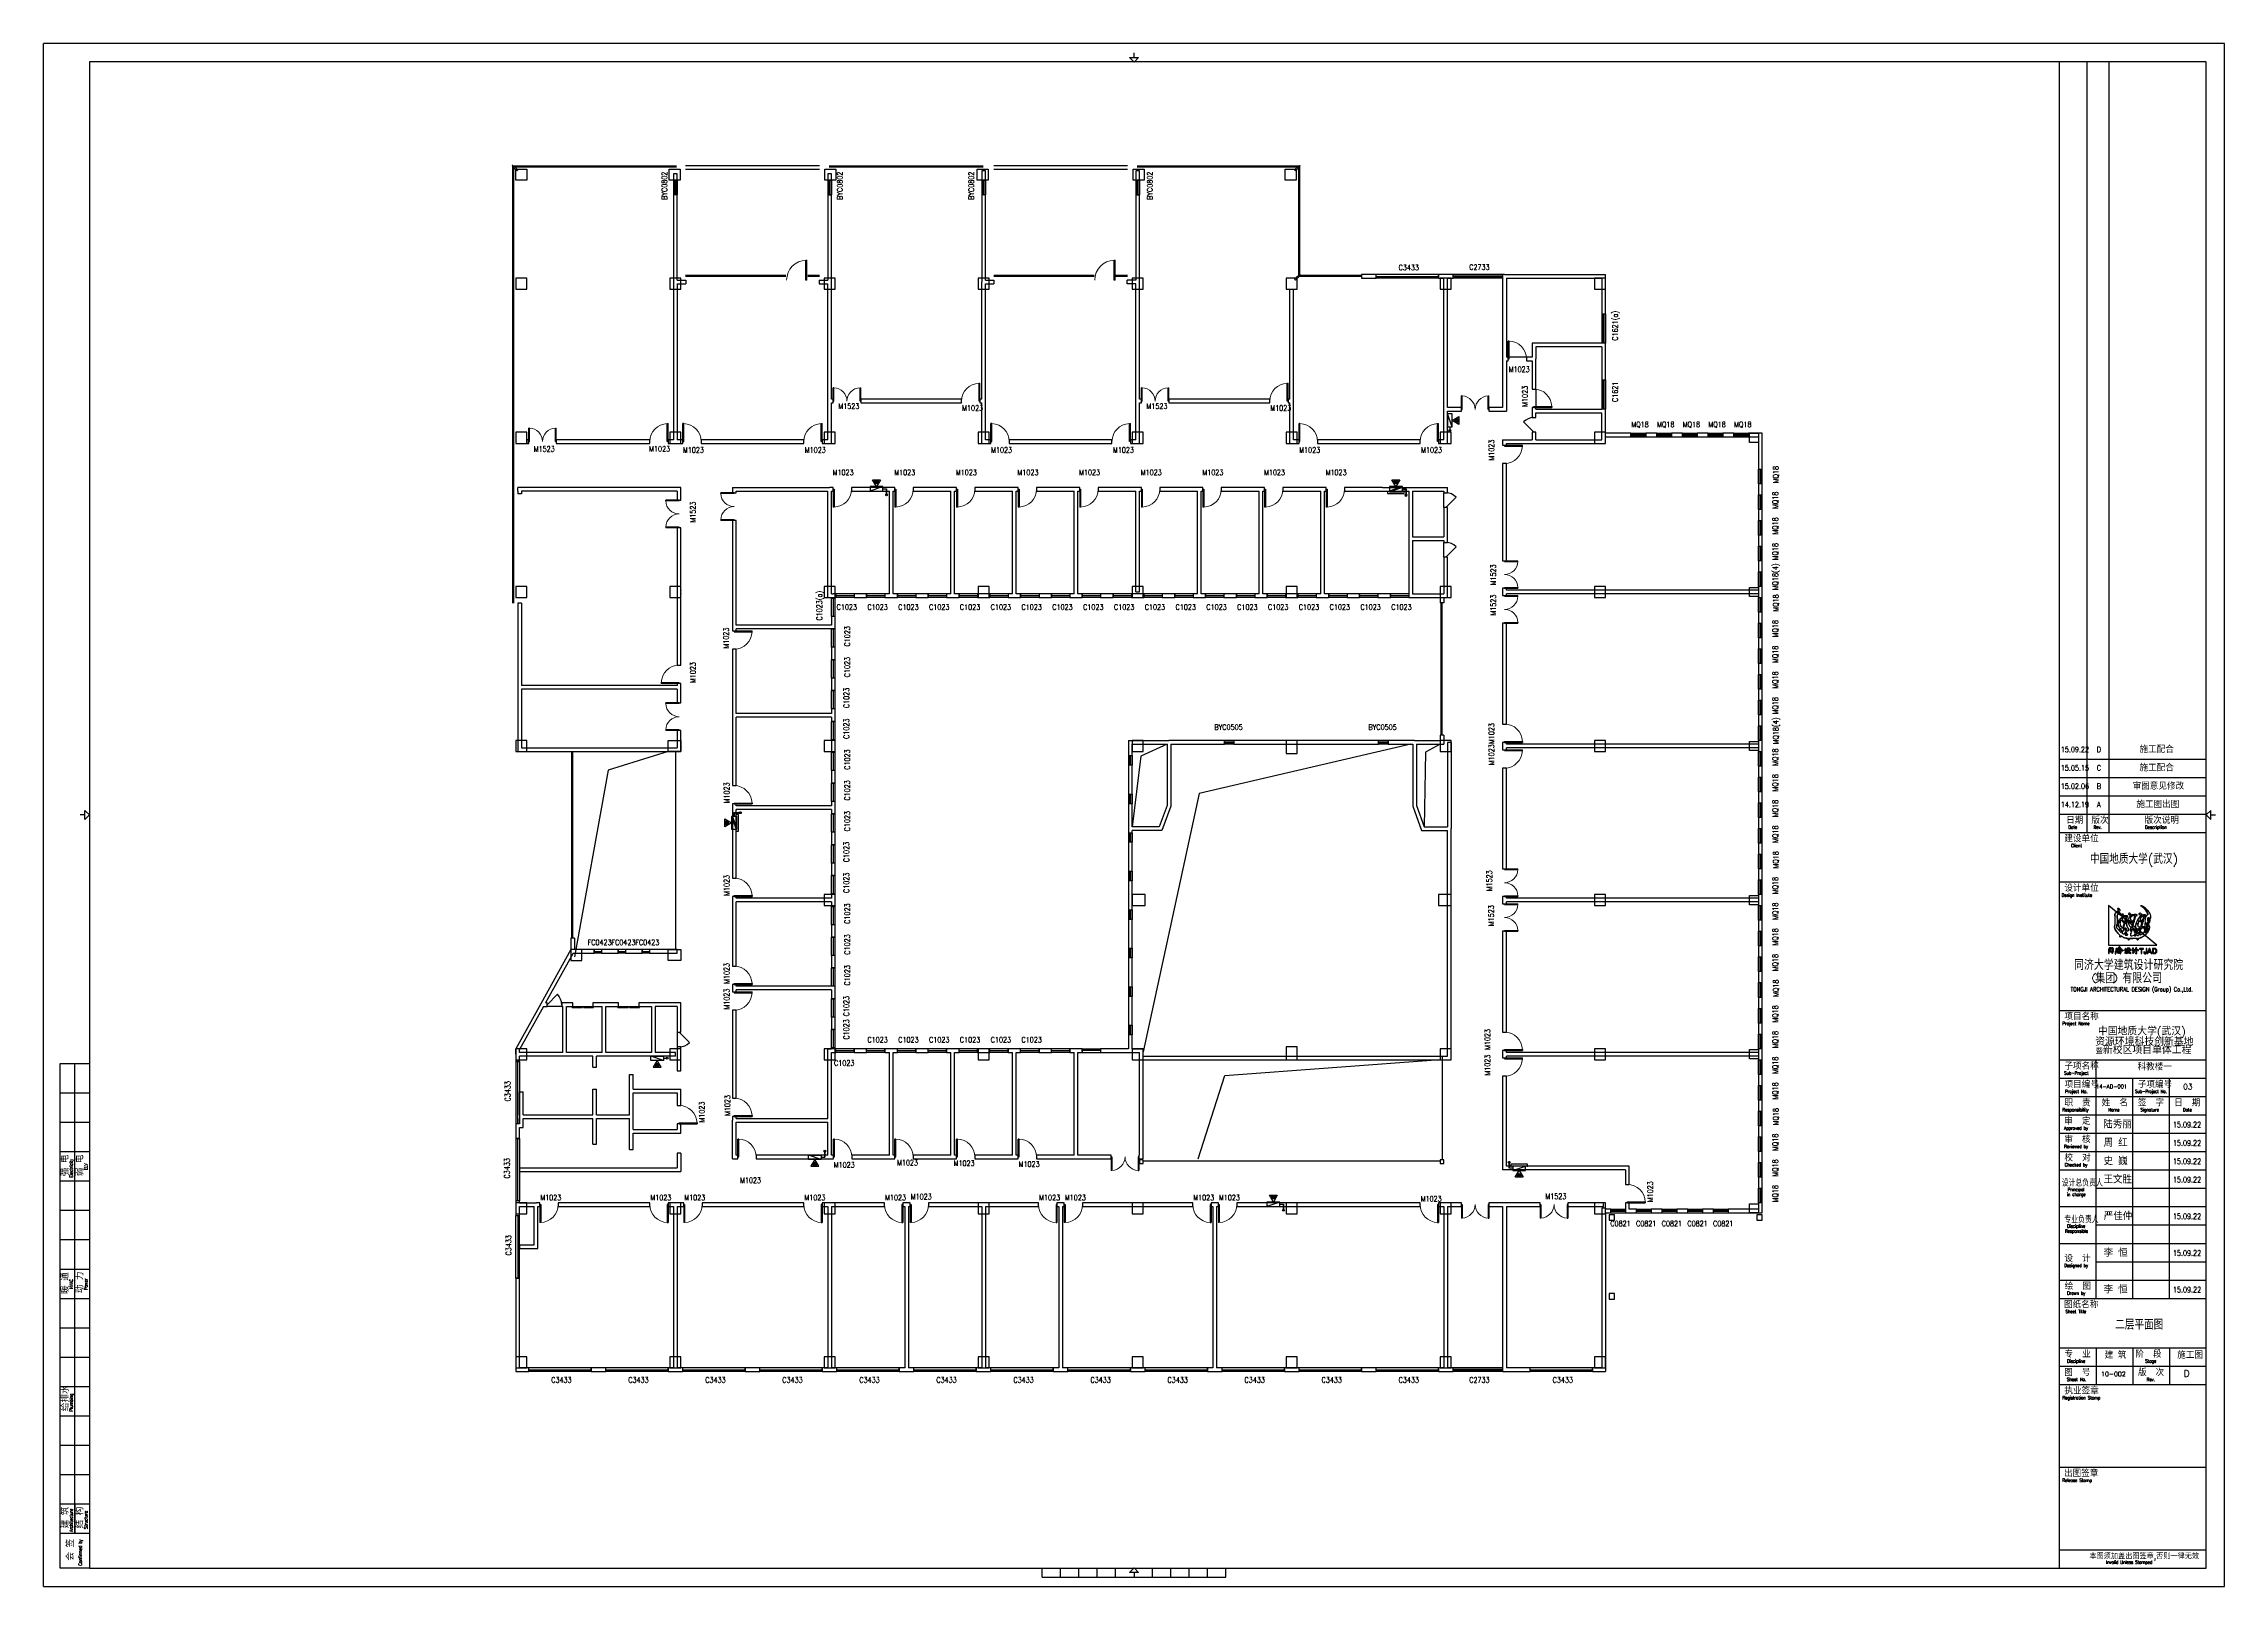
# Model space of a CAD drawing. Header units: inches. Extents: x -867 to 118033, y 851870 to 935970.
import ezdxf

# ---------------------------------------------------------------- set-up
doc = ezdxf.new("R2010")
doc.units = ezdxf.units.IN
doc.header["$MEASUREMENT"] = 0
for name, color, linetype in [('COLUMN', 10, 'Continuous'), ('CURTWALL', 10, 'Continuous'), ('DOOR_FIRE', 10, 'Continuous'), ('WALL', 10, 'Continuous'), ('WINDOW', 10, 'Continuous'), ('图框', 10, 'Continuous')]:
    doc.layers.add(name, color=color, linetype=linetype)
doc.styles.add('_TCH_WINDOW', font='SIMPLEX', dxfattribs={"bigfont": 'GBCBIG'})
doc.styles.add('TKZ1_tjhts.shx', font='tjromant.shx', dxfattribs={"bigfont": 'tjhts.shx'})
doc.styles.add('TKZ2_tjkts.shx', font='tjromant.shx', dxfattribs={"bigfont": 'tjkts.shx'})
doc.styles.add('宋体', font='txt')

msp = doc.modelspace()

# ---------------------------------------------------------------- linework, layer by layer
at = {"color": 7}
for p, q in [((-867, 851870), (-867, 935970)), ((118033, 935970), (-867, 935970)), ((118033, 851870), (118033, 935970)), ((58583, 935214), (58583, 935464)), ((109033, 934970), (109033, 852870)), ((110533, 934970), (110533, 892970)), ((111733, 934970), (111733, 892970)), ((34133, 929330), (41433, 929330)), ((34133, 929130), (41433, 929130)), ((50933, 929330), (58233, 929330)), ((50933, 929130), (58233, 929130)), ((109033, 896970), (117033, 896970)), ((109033, 895970), (117033, 895970)), ((109033, 894970), (117033, 894970)), ((1383, 893920), (1133, 893920)), ((109033, 893970), (117033, 893970)), ((109033, 892970), (117033, 892970)), ((109033, 892970), (117033, 892970)), ((117294, 893920), (117544, 893920)), ((109033, 890270), (117033, 890270)), ((114354, 886832), (111711, 888980)), ((111711, 888980), (111711, 886832)), ((112753, 888413), (112753, 888414)), ((112376, 888163), (112376, 888163)), ((112754, 887388), (112753, 887388)), ((112754, 887388), (112754, 887388)), ((112828, 888167), (112822, 888162)), ((112832, 888168), (112828, 888167)), ((112838, 888168), (112832, 888168)), ((112844, 888166), (112838, 888168)), ((112863, 888154), (112844, 888166)), ((112877, 888142), (112863, 888154)), ((112919, 888105), (112877, 888142)), ((112932, 888094), (112919, 888105)), ((112933, 888094), (112932, 888094)), ((113025, 887681), (113025, 887682)), ((113173, 887452), (113172, 887452)), ((113172, 887445), (113173, 887446)), ((113172, 887445), (113172, 887445)), ((113173, 887379), (113172, 887379)), ((113172, 887328), (113173, 887328)), ((113173, 887446), (113173, 887452)), ((113725, 887538), (113712, 887511)), ((113712, 887511), (113713, 887506)), ((113713, 887506), (113714, 887505)), ((113714, 887505), (113717, 887505)), ((113717, 887505), (113723, 887507)), ((113734, 887553), (113725, 887538)), ((113765, 887602), (113734, 887553)), ((113785, 887645), (113765, 887602)), ((113785, 887648), (113785, 887645)), ((113909, 887995), (113884, 888082)), ((113938, 887904), (113909, 887995)), ((113960, 887810), (113938, 887904)), ((111711, 886832), (114354, 886832)), ((111816, 886589), (111812, 886582)), ((111818, 886592), (111816, 886589)), ((111827, 886595), (111818, 886592)), ((111834, 886597), (111827, 886595)), ((111830, 886481), (111835, 886485)), ((111850, 886597), (111834, 886597)), ((111835, 886485), (111839, 886481)), ((111860, 886595), (111850, 886597)), ((112585, 886574), (112581, 886574)), ((112581, 886574), (112581, 886542)), ((112581, 886542), (112594, 886543)), ((112597, 886573), (112585, 886574)), ((112594, 886543), (112612, 886545)), ((112639, 886572), (112597, 886573)), ((112612, 886545), (112627, 886545)), ((112613, 886397), (112636, 886376)), ((112641, 886664), (112615, 886645)), ((112627, 886545), (112627, 886426)), ((112661, 886574), (112639, 886572)), ((112656, 886596), (112681, 886615)), ((112699, 886537), (112699, 886505)), ((112699, 886505), (112717, 886507)), ((112717, 886507), (112740, 886509)), ((112753, 886498), (112723, 886490)), ((112740, 886664), (112742, 886632)), ((112762, 886663), (112740, 886664)), ((112742, 886632), (112741, 886601)), ((112781, 886663), (112762, 886663)), ((112808, 886663), (112781, 886663)), ((112836, 886663), (112808, 886663)), ((112858, 886663), (112836, 886663)), ((112874, 886664), (112858, 886663)), ((112870, 886592), (112871, 886625)), ((112870, 886589), (112870, 886592)), ((112871, 886587), (112870, 886589)), ((112871, 886625), (112874, 886664)), ((112875, 886585), (112871, 886587)), ((112884, 886583), (112875, 886585)), ((112892, 886583), (112884, 886583)), ((112905, 886586), (112892, 886583)), ((112913, 886588), (112905, 886586)), ((112923, 886591), (112913, 886588)), ((112931, 886594), (112923, 886591)), ((112926, 886558), (112931, 886594)), ((112983, 886571), (112983, 886539)), ((113054, 886670), (113022, 886656)), ((113028, 886399), (113051, 886369)), ((113040, 886542), (113040, 886418)), ((113051, 886369), (113136, 886448)), ((113064, 886595), (113099, 886610)), ((113074, 886430), (113074, 886529)), ((113121, 886479), (113074, 886430)), ((113110, 886573), (113110, 886539)), ((113136, 886448), (113121, 886479)), ((113165, 886542), (113213, 886542)), ((113210, 886359), (113247, 886359)), ((113213, 886542), (113213, 886422)), ((113246, 886570), (113246, 886634)), ((113275, 886570), (113246, 886570)), ((113246, 886542), (113286, 886542)), ((113246, 886424), (113246, 886542)), ((113343, 886539), (113343, 886573)), ((113621, 886649), (113399, 886649)), ((113399, 886649), (113399, 886614)), ((113399, 886614), (113490, 886614)), ((113490, 886614), (113490, 886361)), ((113490, 886361), (113530, 886361)), ((113530, 886614), (113621, 886614)), ((113530, 886361), (113530, 886614)), ((113621, 886614), (113621, 886649)), ((113670, 886454), (113632, 886454)), ((113760, 886649), (113760, 886457)), ((113799, 886649), (113760, 886649)), ((113799, 886441), (113799, 886649)), ((113933, 886649), (113826, 886361)), ((113826, 886361), (113866, 886361)), ((113866, 886361), (113897, 886447)), ((113897, 886447), (114011, 886447)), ((113954, 886608), (113909, 886481)), ((113909, 886481), (113999, 886481)), ((113976, 886649), (113933, 886649)), ((113999, 886481), (113954, 886608)), ((114084, 886361), (113976, 886649)), ((114011, 886447), (114041, 886361)), ((114041, 886361), (114084, 886361)), ((114113, 886649), (114113, 886361)), ((114223, 886649), (114113, 886649)), ((114113, 886361), (114222, 886361)), ((114153, 886616), (114153, 886396)), ((114220, 886616), (114153, 886616)), ((114153, 886396), (114220, 886396)), ((109033, 883270), (117033, 883270)), ((833, 854770), (833, 880370)), ((109033, 880570), (117033, 880570)), ((111033, 867570), (111033, 880570)), ((33, 878770), (1633, 878770)), ((109033, 879570), (117033, 879570)), ((113033, 867570), (113033, 879570)), ((115033, 867570), (115033, 879570)), ((109033, 878570), (117033, 878570)), ((109033, 877570), (117033, 877570)), ((33, 877170), (1633, 877170)), ((109033, 876570), (117033, 876570)), ((33, 875570), (1633, 875570)), ((109033, 875570), (117033, 875570)), ((33, 873970), (1633, 873970)), ((109033, 874570), (117033, 874570)), ((111033, 873570), (117033, 873570)), ((33, 872370), (1633, 872370)), ((109033, 872570), (117033, 872570)), ((111033, 871570), (117033, 871570)), ((33, 870770), (1633, 870770)), ((109033, 870570), (117033, 870570)), ((33, 869170), (1633, 869170)), ((111033, 869570), (117033, 869570)), ((109033, 868570), (117033, 868570)), ((33, 867570), (1633, 867570)), ((109033, 867570), (117033, 867570)), ((33, 865970), (1633, 865970)), ((109033, 864870), (117033, 864870)), ((111033, 864870), (111033, 862870)), ((113033, 864870), (113033, 862870)), ((115033, 864870), (115033, 862870)), ((33, 864370), (1633, 864370)), ((109033, 863870), (117033, 863870)), ((33, 862770), (1633, 862770)), ((109033, 862870), (117033, 862870)), ((33, 861170), (1633, 861170)), ((33, 859570), (1633, 859570)), ((33, 857970), (1633, 857970)), ((109033, 858370), (117033, 858370)), ((33, 856370), (1633, 856370)), ((833, 856370), (833, 854770)), ((33, 854770), (1633, 854770)), ((109033, 853870), (117033, 853870)), ((53583, 852375), (53583, 852875)), ((54583, 852375), (54583, 852875)), ((55583, 852375), (55583, 852875)), ((56583, 852375), (56583, 852875)), ((57583, 852375), (57583, 852875)), ((58583, 852625), (58583, 852375)), ((59583, 852375), (59583, 852875)), ((60583, 852375), (60583, 852875)), ((61583, 852375), (61583, 852875)), ((62583, 852375), (62583, 852875)), ((63583, 852375), (63583, 852875)), ((-867, 851870), (118033, 851870)), ((53583, 852375), (63583, 852375))]:
    msp.add_line(p, q, dxfattribs=at)
at = {"color": 1}
for p, q in [((75803, 915080), (75803, 914880)), ((44893, 911700), (45093, 911700)), ((45093, 911700), (45093, 911370)), ((73213, 911700), (73413, 911700)), ((73213, 911660), (73413, 911660)), ((73413, 911700), (73413, 911370)), ((73413, 911660), (73413, 911330)), ((36763, 894044), (37093, 894044)), ((36763, 893844), (36763, 894044)), ((36803, 894044), (37133, 894044)), ((36803, 893844), (36803, 894044)), ((32933, 880660), (33133, 880660)), ((41533, 875260), (41733, 875260)), ((41733, 875260), (41733, 875590)), ((79033, 874660), (79033, 874990)), ((79033, 874660), (79033, 874990)), ((79233, 874660), (79033, 874660)), ((79233, 874660), (79033, 874660)), ((66533, 872700), (66733, 872700)), ((66733, 872700), (66733, 872370))]:
    msp.add_line(p, q, dxfattribs=at)
at = {"color": 8}
for p, q in [((76278, 915518), (76102, 915342)), ((76221, 915518), (76102, 915399)), ((76193, 915518), (76102, 915427)), ((76249, 915518), (76102, 915371)), ((76136, 915518), (76102, 915484)), ((76164, 915518), (76102, 915456)), ((76278, 915490), (76130, 915342)), ((76278, 915462), (76158, 915342)), ((76278, 915434), (76186, 915342)), ((76278, 915405), (76215, 915342)), ((76278, 915377), (76243, 915342)), ((44455, 912175), (44631, 911999)), ((44455, 912147), (44602, 911999)), ((44455, 912119), (44574, 911999)), ((44455, 912090), (44546, 911999)), ((44455, 912062), (44517, 911999)), ((44455, 912034), (44489, 911999)), ((44483, 912175), (44631, 912027)), ((44511, 912175), (44631, 912056)), ((44539, 912175), (44631, 912084)), ((44568, 912175), (44631, 912112)), ((44596, 912175), (44631, 912141)), ((72775, 912175), (72951, 911999)), ((72775, 912147), (72922, 911999)), ((72775, 912119), (72894, 911999)), ((72775, 912090), (72866, 911999)), ((72775, 912062), (72837, 911999)), ((72775, 912034), (72809, 911999)), ((72803, 912175), (72951, 912027)), ((72831, 912175), (72951, 912056)), ((72859, 912175), (72951, 912084)), ((72888, 912175), (72951, 912112)), ((72916, 912175), (72951, 912141)), ((36288, 893519), (36350, 893582)), ((36288, 893406), (36464, 893582)), ((36288, 893434), (36435, 893582)), ((36288, 893547), (36322, 893582)), ((36288, 893462), (36407, 893582)), ((36288, 893491), (36379, 893582)), ((36316, 893406), (36464, 893553)), ((36344, 893406), (36464, 893525)), ((36372, 893406), (36464, 893497)), ((36401, 893406), (36464, 893469)), ((36429, 893406), (36464, 893440)), ((32495, 880214), (32642, 880361)), ((32495, 880298), (32557, 880361)), ((32495, 880242), (32614, 880361)), ((32495, 880270), (32586, 880361)), ((32495, 880327), (32529, 880361)), ((32495, 880185), (32671, 880361)), ((32523, 880185), (32671, 880333)), ((32551, 880185), (32671, 880305)), ((32579, 880185), (32671, 880276)), ((32608, 880185), (32671, 880248)), ((32636, 880185), (32671, 880220)), ((41095, 874898), (41157, 874961)), ((41095, 874814), (41242, 874961)), ((41095, 874842), (41214, 874961)), ((41095, 874927), (41129, 874961)), ((41095, 874785), (41271, 874961)), ((41095, 874870), (41186, 874961)), ((41123, 874785), (41271, 874933)), ((41151, 874785), (41271, 874905)), ((41179, 874785), (41271, 874876)), ((41208, 874785), (41271, 874848)), ((41236, 874785), (41271, 874820)), ((79671, 874185), (79495, 874361)), ((79642, 874185), (79495, 874333)), ((79614, 874185), (79495, 874305)), ((79586, 874185), (79495, 874276)), ((79557, 874185), (79495, 874248)), ((79529, 874185), (79495, 874220)), ((79671, 874214), (79523, 874361)), ((79671, 874242), (79551, 874361)), ((79671, 874270), (79579, 874361)), ((79671, 874298), (79608, 874361)), ((79671, 874327), (79636, 874361)), ((66095, 873175), (66271, 872999)), ((66095, 873147), (66242, 872999)), ((66095, 873119), (66214, 872999)), ((66095, 873090), (66186, 872999)), ((66095, 873062), (66157, 872999)), ((66095, 873034), (66129, 872999)), ((66123, 873175), (66271, 873027)), ((66151, 873175), (66271, 873056)), ((66179, 873175), (66271, 873084)), ((66208, 873175), (66271, 873112)), ((66236, 873175), (66271, 873141))]:
    msp.add_line(p, q, dxfattribs=at)
at = {"color": 1, "linetype": 'Continuous', "ltscale": 2}
for p, q in [((45093, 911370), (45093, 911700)), ((73413, 911370), (73413, 911700)), ((73413, 911330), (73413, 911660)), ((37093, 894044), (36763, 894044)), ((37133, 894044), (36803, 894044)), ((41733, 875590), (41733, 875260)), ((79033, 874990), (79033, 874660)), ((79033, 874990), (79033, 874660)), ((66733, 872370), (66733, 872700))]:
    msp.add_line(p, q, dxfattribs=at)
at = {"color": 7}
for points in [[(117033, 852870), (117033, 934970), (1633, 934970), (1633, 852870)], [(113399, 886649), (113399, 886614), (113490, 886614), (113490, 886361), (113530, 886361), (113530, 886614), (113621, 886614), (113621, 886649)], [(113976, 886649), (113933, 886649), (113826, 886361), (113866, 886361), (113897, 886447), (114011, 886447), (114041, 886361), (114084, 886361)], [(113954, 886608), (113999, 886481), (113909, 886481)]]:
    msp.add_lwpolyline(points, close=True, dxfattribs=at)
at = {"color": 30, "linetype": 'Continuous'}
for points in [[(75683, 915780), (75683, 915080), (75923, 915080), (75923, 915780)], [(75683, 915780), (75683, 915080), (75923, 915080), (75683, 915780)], [(44193, 911580), (44893, 911580), (44893, 911820), (44193, 911820)], [(44193, 911580), (44893, 911580), (44893, 911820), (44193, 911580)], [(72513, 911580), (73213, 911580), (73213, 911820), (72513, 911820)], [(72513, 911580), (73213, 911580), (73213, 911820), (72513, 911580)], [(72513, 911540), (73213, 911540), (73213, 911780), (72513, 911540)], [(72513, 911540), (73213, 911540), (73213, 911780), (72513, 911780)], [(36883, 893144), (36883, 893844), (36643, 893844), (36883, 893144)], [(36883, 893144), (36883, 893844), (36643, 893844), (36643, 893144)], [(36923, 893144), (36923, 893844), (36683, 893844), (36923, 893144)], [(36923, 893144), (36923, 893844), (36683, 893844), (36683, 893144)], [(32233, 880780), (32933, 880780), (32933, 880540), (32233, 880780)], [(32233, 880780), (32933, 880780), (32933, 880540), (32233, 880540)], [(40833, 875380), (41533, 875380), (41533, 875140), (40833, 875140)], [(40833, 875380), (41533, 875380), (41533, 875140), (40833, 875380)], [(79933, 874780), (79233, 874780), (79233, 874540), (79933, 874780)], [(79933, 874780), (79233, 874780), (79233, 874540), (79933, 874780)], [(79933, 874780), (79233, 874780), (79233, 874540), (79933, 874540)], [(79933, 874780), (79233, 874780), (79233, 874540), (79933, 874540)], [(65833, 872580), (66533, 872580), (66533, 872820), (65833, 872820)], [(65833, 872580), (66533, 872580), (66533, 872820), (65833, 872580)]]:
    msp.add_lwpolyline(points, close=True, dxfattribs=at)
at = {"color": 2}
for points in [[(75923, 915430), (76295, 915645), (76295, 915216)], [(76278, 915518), (76278, 915342), (76102, 915342), (76102, 915518)], [(44543, 911820), (44328, 912192), (44757, 912192)], [(44455, 912175), (44631, 912175), (44631, 911999), (44455, 911999)], [(72863, 911820), (72648, 912192), (73077, 912192)], [(72775, 912175), (72951, 912175), (72951, 911999), (72775, 911999)], [(36643, 893494), (36270, 893279), (36270, 893709)], [(36288, 893406), (36288, 893582), (36464, 893582), (36464, 893406)], [(32583, 880540), (32368, 880168), (32797, 880168)], [(32495, 880185), (32671, 880185), (32671, 880361), (32495, 880361)], [(41183, 875140), (40968, 874768), (41397, 874768)], [(41095, 874785), (41271, 874785), (41271, 874961), (41095, 874961)], [(79583, 874540), (79797, 874168), (79368, 874168)], [(79671, 874185), (79495, 874185), (79495, 874361), (79671, 874361)], [(66183, 872820), (65968, 873192), (66397, 873192)], [(66095, 873175), (66271, 873175), (66271, 872999), (66095, 872999)]]:
    msp.add_lwpolyline(points, close=True, dxfattribs=at)
at = {"color": 30}
for points in [[(72413, 911580), (72413, 911440), (73313, 911440), (73313, 911580)], [(36883, 893044), (37023, 893044), (37023, 893944), (36883, 893944)], [(80033, 874740), (80033, 874880), (79133, 874880), (79133, 874740)]]:
    msp.add_lwpolyline(points, dxfattribs=at)
at = {"color": 7}
for points in [[(60383, 897780), (58951, 897122), (58483, 893280)], [(73683, 897780), (62140, 895098), (59083, 881006)], [(75283, 897780), (74472, 897344), (74402, 893280)], [(33183, 897380), (29916, 896366), (28083, 886180)], [(1633, 852870), (33, 852870), (33, 880370), (1633, 880370)], [(62083, 875180), (63534, 879712), (75283, 880599)]]:
    msp.add_lwpolyline(points, dxfattribs=at)
for points in [[(112391, 887328, -0.0551115), (112367, 887282, -0.3998171), (112347, 887272, -0.1515399), (112331, 887279, -0.3014481), (112329, 887299, 0.0103059), (112348, 887348, -0.0185105), (112187, 887528, -0.1031838), (112056, 887734, -0.1209594), (112055, 887904, 0.0635121), (112082, 888206, 0.0242646), (112071, 888378, -0.0390164), (112061, 888473, -0.1488033), (112080, 888554, -0.0635218), (112129, 888605, -0.0215613), (112150, 888623), (111711, 888980), (111711, 886832), (114354, 886832), (113696, 887367, -0.0273396), (113627, 887313, -0.0568105), (113476, 887233, -0.0436528), (113347, 887194, 0.0702242), (113340, 887171, -0.1555862), (113327, 887125, -0.2680785), (113285, 887120, 0.0460341), (113283, 887136, -0.1083699), (113287, 887150, 0.0672722), (113295, 887182, 0.0078687), (113046, 887180, -0.0184741), (112854, 887186, 0.0893558), (112842, 887154, -0.084297), (112832, 887120, -0.3787124), (112808, 887103, -0.1295158), (112784, 887114, 0.0100818), (112789, 887129, -0.0636604), (112796, 887151, -0.0474266), (112804, 887177, 0.4124585), (112797, 887188, 0.0464603), (112722, 887197, -0.0833042), (112589, 887225, -0.0569155)], [(112322, 888677, 0.150805), (112342, 888717, 0.1181811), (112338, 888758, 0.0612513), (112323, 888788, 0.1108289), (112297, 888810, 0.0659758), (112258, 888826, 0.1299207), (112215, 888828, 0.4068104), (112210, 888819, 0.0766303), (112218, 888800, -0.0195022), (112233, 888775, -0.0857988), (112241, 888750, -0.1509994), (112229, 888693, -0.0863072), (112206, 888666, -0.0193316), (112165, 888636, 0.0157415), (112150, 888623), (112292, 888508, -0.0147834), (112300, 888507, -0.0920215), (112339, 888492, -0.0216119), (112370, 888472, 0.0205014), (112376, 888469, -0.1384057), (112376, 888468, -0.004327), (112381, 888467, 0.0415207), (112387, 888466, 0.0170059), (112393, 888468, 0.1753619), (112400, 888476, 0.1151752), (112401, 888499, 0.1334583), (112376, 888552, 0.090138), (112332, 888589, 0.0685292), (112300, 888600, -0.0139342), (112276, 888606, -0.2017192), (112261, 888617, -0.3784264), (112263, 888632, -0.0841661), (112283, 888646, 0.0701842)], [(112292, 888508, 0.0648669), (112257, 888506, 0.1165312), (112208, 888486, 0.2082179), (112187, 888455, 0.02194), (112188, 888435, -0.0035561), (112203, 888212, -0.0085851), (112206, 888137, -0.0366256), (112205, 888095, -0.0303218), (112193, 888047, 0.0086386), (112169, 887964, 0.029199), (112153, 887887, 0.0476395), (112150, 887835, 0.083135), (112159, 887793, 0.0774244), (112200, 887724, 0.0955241), (112265, 887666, 0.1333455), (112274, 887663, 0.037671), (112297, 887671, -0.0747635), (112348, 887684, -0.017227), (112397, 887687, 0.1033175), (112424, 887691, 0.5292511), (112425, 887696, 0.0588905), (112395, 887715, -0.1065556), (112311, 887773, -0.1578928), (112248, 887903, -0.0902917), (112241, 887993, -0.0611659), (112277, 888150, -0.1115503), (112306, 888206, -0.0168245), (112357, 888257, -0.0029173), (112446, 888338, 0.0139265), (112472, 888362)], [(112754, 888413, 0.0185717), (112753, 888413), (112753, 888414, 0.0693605), (112747, 888417, 0.0472121), (112724, 888420, 0.0242816), (112687, 888421, -0.0007529), (112618, 888422, -0.0133743), (112575, 888423, -0.1644583), (112552, 888431, -0.1561701), (112538, 888456, 0.0648326), (112529, 888487, 0.1719501), (112505, 888508, 0.0772319), (112478, 888517, 0.0993654), (112462, 888517, 0.128164), (112450, 888510, 0.199677), (112441, 888489, 0.1562872), (112449, 888464, 0.0863808), (112467, 888446, 0.0297943), (112485, 888436, -0.2185117), (112501, 888418, -0.0501961), (112504, 888401, -0.2237338), (112496, 888387, -0.0138916), (112472, 888362), (112502, 888337, -0.0061902), (112563, 888371, -0.0932053), (112667, 888390, -0.1034206), (112679, 888388, -0.3849249), (112682, 888381, -0.0458534), (112677, 888350, -0.0145608), (112643, 888250, 0.0063157), (112635, 888229), (112663, 888206, -0.0034652), (112669, 888222, -0.0027243), (112715, 888353, -0.3380722), (112727, 888359, 0.0052185), (112754, 888360, 0.3094146), (112759, 888362, 0.1320771), (112765, 888366, 0.1477443), (112771, 888378, 0.1356456), (112770, 888395, 0.1843297)], [(112635, 888229), (112502, 888337, 0.1224386), (112469, 888299, 0.0772085), (112455, 888261, 0.2213743), (112467, 888212, -0.0441032), (112490, 888179, 0.0924739), (112520, 888137, 0.1498273), (112555, 888121, 0.0781074), (112594, 888123, 0.3009917), (112611, 888138, 0.0034484), (112618, 888177, -0.0149356)], [(112698, 887972, -0.1184111), (112737, 888147), (112663, 888206, 0.0137314), (112644, 888144, 0.3541285), (112648, 888138, 0.1494028), (112648, 888137, -0.0337555), (112656, 888135, -0.3012252), (112663, 888127, -0.0679658), (112660, 888091, -0.1553571), (112648, 888085, -0.0383004), (112631, 888083, 0.3944042), (112623, 888073, -0.0029972), (112577, 887917, 0.0273143), (112539, 887764, 0.2623888), (112541, 887752, 0.0541706), (112613, 887749, -0.1202692), (112663, 887744, -0.2382123), (112691, 887715, -0.0303278), (112706, 887649, 0.1773418), (112722, 887615, 0.1891686), (112753, 887611, 0.0249005), (112799, 887617, 0.4323298), (112820, 887642, 0.0540233), (112811, 887697, 0.0725625), (112796, 887733, -0.0242718), (112753, 887805, -0.0905198)], [(113280, 888464, 0.0830856), (113270, 888478, 0.1277321), (113255, 888486, 0.0609986), (113193, 888495, 0.0502889), (113140, 888496, 0.0613152), (113090, 888486, -0.058239), (113044, 888474, -0.0232735), (112982, 888467, -0.3180735), (112956, 888479, -0.0128075), (112914, 888535, 0.1765939), (112872, 888566, 0.1414458), (112838, 888569, 0.2540415), (112816, 888548, 0.0943485), (112813, 888514, 0.2722017), (112829, 888491, 0.0693796), (112863, 888483, -0.0990013), (112902, 888470, -0.173209), (112919, 888447, -0.244282), (112916, 888427, -0.0420489), (112880, 888379, 0.019533), (112822, 888307, 0.0743279), (112788, 888254, -0.0037166), (112737, 888147), (112799, 888096, -0.0325902), (112809, 888140, -0.1147088), (112822, 888162), (112828, 888167), (112832, 888168), (112838, 888168), (112844, 888166), (112863, 888154), (112877, 888142), (112919, 888105), (112932, 888094), (112933, 888094, 0.1373245), (112951, 888083, 0.052206), (112991, 888079, -0.0390811), (113024, 888076, -0.0612344), (113032, 888074, -0.3899551), (113037, 888067, -0.0154386), (113036, 888050, -0.0097932), (113015, 887933, -0.0015551), (113012, 887922), (113046, 887895, -0.0056748), (113061, 887951, 0.0217645), (113086, 888057, -0.0372309), (113091, 888076, -0.1668084), (113098, 888081, 0.014415), (113113, 888088, 0.2328722), (113124, 888104, 0.0878865), (113123, 888126, 0.002273), (113116, 888156, -0.1783568), (113117, 888165, -0.0012162), (113145, 888255, -0.0114755), (113174, 888342, -0.0170315), (113199, 888407, -0.1926293), (113228, 888432, -0.05264), (113257, 888442, 0.1218649), (113278, 888448, 0.3849186)], [(113025, 888426, -0.0215091), (113095, 888447, -0.0538854), (113116, 888451, -0.3631154), (113147, 888433, -0.0930781), (113134, 888354, 0.0231252), (113081, 888182, -0.0673463), (113062, 888131, -0.2787416), (113045, 888123, -0.0670638), (113001, 888128, -0.2237211), (112951, 888166, -0.0706972), (112907, 888258, -0.1711925), (112909, 888322, -0.0903724), (112953, 888380, -0.0970274)], [(113738, 888447, 0.3376909), (113742, 888455, 0.2340509), (113732, 888467, 0.0850294), (113689, 888480, 0.1094037), (113620, 888476, 0.0270509), (113565, 888453, 0.0969664), (113517, 888519, 0.1473894), (113446, 888560, 0.1101781), (113396, 888559, 0.1936589), (113372, 888540, 0.1058641), (113364, 888523, 0.3227149), (113376, 888498, 0.0902224), (113419, 888482, 0.0214279), (113451, 888475, -0.0622475), (113477, 888468, -0.0489002), (113503, 888453, 0.0614454), (113534, 888438, 0.0452038), (113414, 888364, 0.105153), (113354, 888300, 0.0175339), (113251, 888109, 0.0472699), (113201, 887989), (113321, 887989, -0.0165378), (113325, 888004, -0.0698697), (113374, 888156, -0.5552499), (113390, 888159, 0.0870683), (113412, 888141, 0.000587), (113427, 888136, 0.0516446), (113431, 888133, 0.0023125), (113469, 888106, 0.1078004), (113505, 888090, 0.0697098), (113539, 888096, -0.0023488), (113526, 888022, -0.0147248), (113521, 887989), (113559, 887989, -0.003665), (113565, 888013, -0.0031759), (113584, 888089, -0.214328), (113595, 888099, 0.079005), (113613, 888111, 0.1362837), (113625, 888133, 0.0420381), (113627, 888146, 0.1212082), (113624, 888156, 0.0331562), (113613, 888172, -0.0898958), (113608, 888183, -0.1533606), (113610, 888195, -0.0055802), (113641, 888296, -0.0200401), (113676, 888397, -0.1093799), (113692, 888425, 0.0241258), (113718, 888434, 0.094696)], [(113629, 888424, -0.1436633), (113621, 888375, 0.0188084), (113582, 888242, -0.1176012), (113554, 888151, -0.2299861), (113515, 888145, -0.2857), (113452, 888210, -0.2671206), (113479, 888337, -0.053371), (113543, 888396, -0.07094), (113606, 888438, -0.4906199)], [(113873, 888317, -0.2669951), (113887, 888324, -0.078548), (113901, 888319, -0.0614008), (113916, 888310, -0.1405061), (113929, 888290, -0.0750772), (113936, 888241, -0.0237915), (113932, 888168, 0.0285811), (113928, 888090, 0.0835126), (113932, 888061, 0.5568725), (113945, 888060, 0.0998762), (113974, 888115, 0.0588595), (113990, 888197, 0.00868), (113994, 888256, -0.0558683), (114013, 888365, 0.0129089), (114021, 888386, 0.0762705), (114020, 888418, 0.168287), (113876, 888687, 0.0458115), (113670, 888886, 0.0822993), (113525, 888967, 0.0450238), (113477, 888978, 0.1843232), (113465, 888976, 0.4012137), (113466, 888971, 0.0738941), (113479, 888961, 0.0099682), (113534, 888932, -0.0450852), (113581, 888900, -0.0424353), (113670, 888813, -0.0146591), (113765, 888695, -0.0759579), (113868, 888490, 0.1832806), (113735, 888353, 0.0931659), (113705, 888074, 0.0026446), (113704, 887989), (113804, 887989, -0.0217175), (113805, 888039, -0.0609022), (113807, 888043, -0.7501687), (113811, 888043, -0.0621408), (113817, 888032, -0.0280404), (113830, 887993, -0.0012068), (113831, 887989), (113911, 887989), (113909, 887995), (113884, 888082, -0.0427592), (113850, 888230, -0.1661832), (113860, 888300, -0.0296699)], [(112445, 887622, 0.3215283), (112439, 887632, 0.0214844), (112352, 887643, 0.0228427), (112331, 887644, 0.1025335), (112320, 887641, 0.1300448), (112310, 887635, 0.2673671), (112309, 887625, -0.0058719), (112319, 887604, 0.0585153), (112328, 887585, 0.0813437), (112361, 887547, 0.0993866), (112393, 887529, 0.035917), (112405, 887525, 0.2459079), (112413, 887528, 0.1052033), (112431, 887570, -0.0340548), (112441, 887607, 0.0568914)], [(112577, 888042, -0.0115863), (112584, 888077, 0.2532875), (112584, 888078, 0.0952471), (112565, 888079, -0.0106), (112540, 888079, -0.1338758), (112506, 888087, -0.0824312), (112471, 888116, -0.0162202), (112442, 888151, 0.0423185), (112425, 888170, 0.1408506), (112410, 888176, 0.1459333), (112391, 888172, 0.0384915), (112376, 888163), (112376, 888163, 0.0006158), (112372, 888159, 0.0325531), (112367, 888156, 0.0953288), (112359, 888146, 0.0967668), (112351, 888117, -0.0015248), (112345, 888066, 0.0342445), (112339, 888018, 0.0858993), (112354, 887912, 0.0973955), (112402, 887830, 0.0834633), (112459, 887782, 0.0988638), (112486, 887773, 0.3066297), (112495, 887778, 0.075685), (112505, 887801, 0.0099458), (112528, 887883, -0.0234243), (112543, 887925, 0.0347759)], [(112661, 887550, 0.2458121), (112671, 887594, 0.0650722), (112648, 887667, 0.1348259), (112648, 887669, -0.1149956), (112647, 887671, 0.0617477), (112632, 887693, 0.1691896), (112614, 887703, 0.0096937), (112577, 887707, 0.0176541), (112553, 887709, 0.0446214), (112536, 887708, 0.15913), (112521, 887701, 0.2630584), (112518, 887691, 0.037983), (112538, 887649, -0.0910128), (112545, 887627, -0.1834577), (112540, 887616, -0.1869907), (112527, 887610, -0.0765884), (112513, 887610, 0.0122332), (112498, 887613, 0.175338), (112489, 887611, 0.023216), (112461, 887530, 0.0406895), (112451, 887490, 0.2853705), (112458, 887476, 0.0486511), (112476, 887468, -0.0832962), (112503, 887452, 0.044689), (112520, 887438, 0.1967611), (112544, 887436, 0.1278793), (112582, 887459, 0.0506707)], [(112732, 887430, 0.0132438), (112726, 887448, 0.0423517), (112711, 887486, 0.0864516), (112704, 887494, 0.181931), (112697, 887495, 0.1051665), (112674, 887479, 0.0637766), (112642, 887439, 0.0790386), (112625, 887403, 0.2951179), (112630, 887381, 0.1274605), (112650, 887373, 0.0512186), (112675, 887370, -0.0069383), (112723, 887364, 0.1018713), (112750, 887366, 0.2820221), (112758, 887376, 0.1273294), (112754, 887388), (112753, 887388, -0.0043352)], [(113012, 887922), (112799, 888096, 0.0254495), (112795, 888061, 0.1287987), (112814, 887948, 0.0442164), (112860, 887869, 0.0763229), (112918, 887816, 0.0343663), (112950, 887798, 0.0760318), (112971, 887791, 0.341488), (112978, 887795, 0.0692166), (112998, 887858, 0.0092289)], [(112961, 887697, 0.1210115), (112952, 887705, 0.0512478), (112922, 887727, 0.0775551), (112911, 887731, 0.2384985), (112905, 887730, 0.1677982), (112903, 887723, 0.0965497), (112904, 887683, -0.0144064), (112908, 887666, -0.0003304), (112912, 887628, 0.1058997), (112925, 887589, 0.3138646), (112935, 887587, 0.2317127), (112945, 887605, 0.0266588), (112954, 887649, -0.007425), (112962, 887683, 0.1699501)], [(113160, 887480, -0.0585525), (113132, 887541, -0.0436848), (113123, 887593, 0.0886224), (113113, 887622, 0.1517893), (113080, 887649, -0.0465315), (113046, 887670, 0.0455497), (113031, 887679, 0.0431422), (113025, 887681), (113025, 887682, 0.2517147), (113001, 887675, 0.1373338), (112981, 887619, -0.022108), (112969, 887571, 0.0252689), (112938, 887474, -0.0283808), (112922, 887427, 0.0956671), (112910, 887371, 0.2667048), (112932, 887334, 0.133638), (112991, 887331, 0.1177731), (113108, 887373, 0.0812661), (113165, 887431, 0.0805236), (113172, 887445), (113172, 887445), (113173, 887446), (113173, 887452), (113172, 887452, 0.0596242)], [(113046, 887895, 0.0032691), (113038, 887863, 0.0512106), (113025, 887782, 0.2041008), (113030, 887760, -0.0115976), (113084, 887728, -0.0449907), (113164, 887669, -0.2009826), (113186, 887639, -0.0064265), (113205, 887548, 0.0797214), (113224, 887488, 0.3264639), (113232, 887484, 0.0878383), (113241, 887487, 0.0876562), (113285, 887533, 0.2863185), (113296, 887596, 0.0763495), (113255, 887658, -0.1603965), (113199, 887771), (113199, 887771)], [(113206, 887352, 0.0820147), (113209, 887371, 0.3603693), (113197, 887383, 0.0943237), (113183, 887383, 0.1098679), (113177, 887381, -0.0178529), (113173, 887379), (113172, 887379, 0.0956383), (113146, 887354, 0.0693812), (113135, 887336, 0.3917776), (113140, 887326, 0.1626498), (113161, 887325, 0.0296982), (113172, 887328), (113173, 887328, 0.0278653), (113195, 887337, 0.2329724)], [(113807, 887903, -0.0026197), (113805, 887962, -0.0118195), (113804, 887989), (113704, 887989, 0.0061257), (113705, 887792, 0.0024919), (113707, 887710, 0.0482465), (113665, 887815, 0.0659094), (113656, 887827, 0.2249358), (113644, 887831, 0.0382838), (113613, 887828, -0.0661601), (113539, 887826, -0.4850881), (113533, 887831, -0.1019134), (113535, 887875, -0.0169558), (113559, 887989), (113521, 887989, -0.0179726), (113511, 887948, -0.0105619), (113495, 887850, -0.2088452), (113479, 887816, -0.1194904), (113453, 887810, -0.1317763), (113359, 887826, -0.1276236), (113323, 887877, -0.1183848), (113321, 887989), (113201, 887989, 0.0051908), (113197, 887975, 0.105733), (113199, 887771), (113293, 887695), (113352, 887695, -0.0781767), (113356, 887715, -0.1295835), (113381, 887741, -0.2240465), (113427, 887748, -0.0710359), (113428, 887747, 0.1010626), (113431, 887746, -0.0195877), (113435, 887745, -0.0238276), (113438, 887743, -0.3222574), (113451, 887719, -0.0133841), (113447, 887695), (113482, 887695, -0.0142711), (113490, 887714, -0.1943529), (113519, 887748, -0.094044), (113594, 887769, -0.0351748), (113629, 887770, -0.1771536), (113650, 887754, -0.054292), (113679, 887695), (113799, 887695, 0.0161294), (113805, 887720, 0.0437413), (113810, 887816, 0.0128354)], [(113396, 887482, -0.0079205), (113399, 887490, -0.0406101), (113401, 887498, 0.0577323), (113404, 887514, 0.2310887), (113399, 887531, 0.2237524), (113373, 887530, 0.0328612), (113327, 887497, -0.0120354), (113287, 887470, 0.1602411), (113253, 887435, 0.1603045), (113252, 887391, 0.2219506), (113272, 887365, 0.0802284), (113309, 887349, 0.1244326), (113344, 887347, 0.1775768), (113359, 887363, 0.0605902), (113380, 887425, -0.013372)], [(113352, 887695), (113293, 887695), (113376, 887627, -0.0514757), (113355, 887668, -0.0996694)], [(113376, 887627, 0.0106538), (113381, 887619, 0.0910051), (113396, 887602, 0.311976), (113408, 887601)], [(113468, 887636, -0.0413955), (113482, 887695), (113447, 887695, -0.0114526), (113443, 887674, -0.0100695), (113435, 887636, -0.0345462), (113426, 887619, -0.0877366), (113408, 887601), (113452, 887565), (113452, 887565, 0.0201253)], [(113587, 887456), (113452, 887565, 0.0070868), (113422, 887466, 0.0709224), (113416, 887409, 0.2483533), (113427, 887386, 0.1996345), (113463, 887393, -0.0068863), (113502, 887407, 0.0567801), (113576, 887448, 0.0068031)], [(113840, 887505, 0.0688226), (113897, 887585, 0.0319989), (113940, 887695), (113849, 887695, -0.0028925), (113849, 887690, -0.0726747), (113826, 887627, -0.0388879), (113798, 887584, -0.0205903), (113757, 887534, -0.1147278), (113744, 887520, -0.0528391), (113723, 887507), (113717, 887505), (113713, 887505), (113712, 887511), (113725, 887538), (113734, 887553), (113765, 887602), (113785, 887645), (113785, 887648, 0.0303286), (113799, 887695), (113679, 887695, -0.0191394), (113686, 887672, -0.1311387), (113696, 887618, -0.0687064), (113667, 887544, -0.1061823), (113628, 887490, -0.0270748), (113587, 887456), (113696, 887367, 0.0156329), (113734, 887401, -0.009266)], [(113960, 887810), (113938, 887904), (113911, 887989), (113831, 887989, -0.0134335), (113842, 887943, -0.0124195), (113851, 887899, -0.0172548), (113857, 887857, -0.0240911), (113856, 887757, -0.0379696), (113849, 887695), (113940, 887695, 0.0138302), (113955, 887743, 0.1168793)], [(111951, 886681, 0.2157821), (111922, 886686, 0.0674167), (111905, 886676, -0.1683972), (111871, 886669, -0.0187222), (111834, 886673, 0.0691347), (111793, 886674, -0.2115828), (111782, 886676, 0.0123268), (111771, 886683, 0.1816498), (111761, 886682, 0.2345639), (111743, 886669, 0.0693904), (111731, 886632, 0.0401137), (111720, 886524, 0.0086199), (111720, 886470, 0.0343022), (111718, 886392, 0.2405247), (111736, 886364, 0.1514047), (111742, 886363, 0.2542472), (111748, 886379, 0.0382249), (111750, 886436, -0.0616082), (111754, 886480, 0.026815), (111760, 886554, -0.0546517), (111768, 886598, -0.0282619), (111775, 886618, -0.2536863), (111796, 886629, 0.007206), (111819, 886630, -0.0065987), (111872, 886638, 0.0099991), (111896, 886643, -0.0623813), (111917, 886640, -0.1556703), (111930, 886633, -0.0511634), (111943, 886614, -0.1021006), (111946, 886602, -0.0309498), (111947, 886518, 0.0100883), (111947, 886471, -0.1312854), (111940, 886444, -0.0196294), (111933, 886432, -0.4851365), (111923, 886429, 0.0015831), (111916, 886433, 0.1652957), (111904, 886427, 0.2485904), (111898, 886409, 0.0661762), (111905, 886387, 0.038595), (111911, 886374, 0.3783649), (111921, 886371, 0.0777589), (111940, 886400, 0.0160121), (111958, 886428, 0.0546514), (111972, 886461, 0.0872058), (111982, 886557, 0.0649024), (111970, 886652, 0.1440636)], [(111839, 886481, -0.0394339), (111845, 886468, 0.0541329), (111853, 886455, 0.1231841), (111887, 886471, 0.1403531), (111897, 886488, 0.2846165), (111894, 886496, -0.0124637), (111879, 886505, 0.0161408), (111852, 886525, -0.0297363), (111801, 886523, -0.1490236), (111792, 886516, 0.1903036), (111785, 886507, 0.0898449), (111784, 886487, 0.1710784), (111802, 886456, 0.2498013), (111822, 886453, 0.3787681), (111832, 886466, 0.0312359), (111830, 886481), (111835, 886485)], [(111850, 886597), (111834, 886597), (111827, 886595), (111818, 886592), (111816, 886589), (111812, 886582, 0.3335711), (111813, 886574, 0.0459523), (111826, 886567, 0.0647838), (111848, 886562, 0.210865), (111862, 886566, 0.1279266), (111867, 886578, 0.211886), (111865, 886591, 0.12013), (111860, 886595)], [(112127, 886573, 0.3135408), (112121, 886582, 0.3355759), (112115, 886578, 0.0157924), (112104, 886505, -0.0577552), (112088, 886448, 0.000363), (112070, 886393, 0.0945106), (112079, 886346, 0.2304226), (112087, 886337, 0.3691174), (112100, 886349, 0.0393192), (112108, 886394, -0.1091878), (112127, 886474, 0.00425), (112131, 886486, 0.0323692), (112127, 886542, -0.0255151)], [(112138, 886624, -0.1307656), (112136, 886619, -0.0489996), (112127, 886603, 0.1753508), (112122, 886592, 0.3893753), (112127, 886588, 0.1463589), (112144, 886596, 0.0790337), (112157, 886607, 0.1012439), (112163, 886618, 0.132531), (112163, 886633, 0.0677513), (112159, 886643, 0.0502593), (112151, 886654, 0.4542652), (112147, 886653, 0.0676496), (112143, 886641, 0.0075613)], [(112264, 886703, 0.0938266), (112232, 886663, 0.3020723), (112234, 886653, 0.296548), (112249, 886652, 0.0425396), (112282, 886669, -0.1290187), (112317, 886677, -0.1172039), (112325, 886674, -0.3284053), (112325, 886668, -0.0514589), (112306, 886643, 0.0856458), (112285, 886604, 0.0319028), (112283, 886597, -0.3155329), (112275, 886587, -0.1345436), (112264, 886584, -0.4081173), (112257, 886591, 0.0356386), (112250, 886615, 0.0843329), (112243, 886625, 0.3586267), (112238, 886626, 0.2274727), (112224, 886600, 0.1488817), (112229, 886583, -0.254787), (112230, 886569, -0.1104182), (112216, 886553, -0.0321559), (112190, 886536, 0.1221063), (112174, 886521, 0.0744789), (112159, 886485, 0.233421), (112165, 886468, 0.3161664), (112189, 886467, 0.1229031), (112221, 886495, 0.056501), (112243, 886528, -0.0255055), (112256, 886560, -0.1746431), (112283, 886581, 0.0046016), (112296, 886587, -0.2514766), (112293, 886567, -0.1302184), (112281, 886557, 0.1608903), (112271, 886546, 0.1727349), (112268, 886531, 0.4487933), (112285, 886528, 0.1419712), (112310, 886563, 0.0572482), (112320, 886594, -0.3348851), (112336, 886610, -0.0767726), (112345, 886611, -0.5458408), (112349, 886606, -0.0080915), (112349, 886572, 0.1391361), (112361, 886530, 0.1447459), (112374, 886521, 0.3551162), (112381, 886524, 0.0469864), (112386, 886542, 0.0526144), (112388, 886549, 0.2376806), (112384, 886554, 0.0254364), (112375, 886557, -0.3548357), (112367, 886566, -0.0494477), (112365, 886596, -0.0356279), (112365, 886608, -0.3879642), (112372, 886617, -0.0096113), (112387, 886623, 0.1873169), (112397, 886631, 0.2324029), (112397, 886643, 0.1435249), (112395, 886644, 0.022411), (112345, 886621, -0.0031897), (112327, 886613, -0.2061788), (112319, 886612, -0.1657639), (112314, 886618, -0.2179687), (112315, 886626, -0.1100956), (112337, 886652, -0.0318622), (112364, 886671, 0.0789292), (112371, 886677, 0.2647075), (112371, 886682, 0.0342146), (112367, 886687, 0.1747345), (112362, 886689, 0.0017522), (112354, 886688, -0.1774577), (112343, 886691, -0.140307), (112335, 886699, -0.275752), (112337, 886712, 0.1676812), (112339, 886725, 0.301407), (112325, 886736, 0.0831102), (112312, 886735, 0.1307373)], [(112385, 886506, 0.1882221), (112369, 886506, 0.2057295), (112352, 886495, 0.0183759), (112339, 886474, -0.117409), (112322, 886452, -0.0609268), (112320, 886480, 0.2151171), (112316, 886490, 0.4700329), (112306, 886487, -0.0455449), (112287, 886475, -0.0742243), (112274, 886469, -0.5681369), (112266, 886475, -0.0767801), (112268, 886485, 0.1001969), (112268, 886506, 0.3872994), (112262, 886510, 0.1186652), (112257, 886508, 0.1854293), (112241, 886479, -0.0183735), (112237, 886454, 0.026924), (112230, 886429, -0.0134468), (112228, 886406, 0.0970573), (112231, 886379, 0.2770468), (112239, 886373, 0.1929206), (112246, 886377, 0.1257347), (112254, 886407, -0.0841785), (112259, 886439, -0.2924539), (112276, 886450, -0.4274147), (112290, 886436, -0.0397234), (112288, 886412, 0.7443536), (112300, 886407, 0.1739728), (112318, 886423, -0.0795926), (112335, 886447, 0.0379971), (112355, 886468, -0.536451), (112372, 886468, -0.2206409), (112378, 886437, -0.0333339), (112372, 886409, -0.0219704), (112355, 886370, -0.0364129), (112346, 886353, 0.0590354), (112345, 886352, 0.2212475), (112349, 886345, 0.2290915), (112352, 886344, 0.1040521), (112358, 886350, 0.0396216), (112379, 886385, 0.0316629), (112397, 886422, 0.0839218), (112405, 886459, 0.0954643), (112397, 886490, 0.1181365)], [(112430, 886541, 0.0275786), (112467, 886523, 0.1545257), (112490, 886522, 0.082415), (112511, 886528, 0.3129864), (112512, 886541, 0.221824), (112505, 886547, 0.0316562), (112493, 886547, -0.00721), (112465, 886555, -0.071904), (112432, 886569, -0.2671928), (112425, 886581, -0.0232672), (112433, 886599, 0.3955743), (112426, 886615, 0.1884643), (112408, 886611, 0.0519979), (112395, 886604, 0.1085081), (112386, 886588, 0.2001226), (112382, 886573, 0.1916156), (112389, 886563, -0.0128197)], [(112639, 886572), (112597, 886573), (112585, 886574), (112581, 886574), (112581, 886542), (112594, 886543), (112612, 886545), (112627, 886545), (112627, 886426, -0.2230373), (112615, 886399, -0.0032974), (112613, 886397), (112636, 886376, 0.2017773), (112641, 886380, -0.0335257), (112710, 886437, -0.0273801), (112696, 886466, -0.0672736), (112658, 886429, -0.0045146), (112658, 886556, -0.0514915), (112661, 886574)], [(112656, 886596), (112681, 886615, 0.028783), (112641, 886664), (112615, 886645, -0.0668498)], [(112825, 886533, -0.0022628), (112736, 886533, -0.0289187), (112699, 886537), (112699, 886505), (112717, 886507), (112740, 886509, -0.0011971), (112815, 886509, 0.0004115), (112855, 886509, -0.1178972), (112807, 886440, -0.081518), (112753, 886498), (112723, 886490, 0.0674124), (112784, 886423, -0.0993438), (112673, 886391, -0.117302), (112699, 886363, 0.0512907), (112809, 886406, 0.0520476), (112917, 886369, -0.1025236), (112938, 886402, -0.086164), (112834, 886424, 0.1123977), (112903, 886535, -0.0187087)], [(112742, 886632), (112741, 886601, -0.2025394), (112727, 886577, -0.0668682), (112696, 886559, -0.1012762), (112727, 886539, 0.1453437), (112766, 886578, 0.1402495), (112774, 886637, -0.0031625), (112838, 886637, -0.0161438), (112837, 886603, 0.0529011), (112839, 886563, 0.214665), (112844, 886556, 0.0932964), (112846, 886556, 0.1371168), (112865, 886554, 0.0004243), (112894, 886555, 0.0222937), (112926, 886558), (112931, 886594), (112923, 886591), (112913, 886588), (112905, 886586), (112892, 886583), (112884, 886583), (112871, 886585), (112870, 886590), (112871, 886625), (112874, 886664), (112858, 886663), (112836, 886663), (112808, 886663), (112781, 886663), (112762, 886663), (112740, 886664)], [(113040, 886542), (113040, 886418, -0.0942322), (113028, 886399), (113051, 886369), (113136, 886448), (113121, 886479), (113074, 886430), (113074, 886529, -0.058001), (113078, 886570, 0.3195688), (113076, 886571, 0.0451418), (113047, 886569, 0.0204507), (113020, 886569, -0.0347757), (112983, 886571), (112983, 886539, -0.0305458)], [(113054, 886670), (113022, 886656, -0.0495419), (113064, 886595), (113099, 886610, 0.0303565)], [(113164, 886570, -0.0193788), (113110, 886573), (113110, 886539, -0.0260801), (113165, 886542), (113213, 886542), (113213, 886422, -0.0212782), (113210, 886359), (113247, 886359, -0.0170667), (113246, 886424), (113246, 886542), (113285, 886542, -0.024313), (113343, 886539), (113343, 886573, -0.0186565), (113275, 886570), (113246, 886570), (113246, 886634, -0.1430114), (113256, 886673, 0.1628114), (113246, 886676, 0.0353764), (113219, 886678, 0.0041483), (113210, 886678, -0.0461734), (113213, 886654, -0.0034497), (113213, 886570, -0.0013588)], [(113760, 886457, -0.0404988), (113757, 886418, -0.3077997), (113726, 886389, -0.1894382), (113687, 886396, -0.186489), (113671, 886423, -0.0774304), (113670, 886454), (113632, 886454, 0.1982408), (113653, 886375, 0.2143262), (113715, 886353, 0.2495492), (113785, 886382, 0.1352936), (113799, 886441), (113799, 886649), (113760, 886649)], [(114113, 886649), (114113, 886361), (114222, 886361, 0.2291286), (114314, 886400, 0.1793165), (114347, 886507, 0.1815638), (114315, 886613, 0.220204), (114223, 886649)], [(114153, 886616), (114220, 886616, -0.3371876), (114298, 886565, -0.1241894), (114304, 886468, -0.4012298), (114220, 886396), (114153, 886396)]]:
    msp.add_lwpolyline(points, format="xyb", close=True, dxfattribs=at)
for points in [[(58333, 935214, 0), (58833, 935214, 0), (58583, 934964, 0)], [(1383, 893670, 0), (1383, 894170, 0), (1633, 893920, 0)], [(117294, 893670, 0), (117294, 894170, 0), (117044, 893920, 0)], [(58833, 852625, 0), (58333, 852625, 0), (58583, 852875, 0)]]:
    msp.add_polyline3d(points, close=True, dxfattribs=at)
at = {"color": 2}
for centre in [(75803, 914880, -1000), (45093, 911370), (73413, 911370), (73413, 911330), (37093, 894044), (37133, 894044), (33133, 880660, -1000), (41733, 875590), (79033, 874990), (79033, 874990), (66733, 872370)]:
    msp.add_circle(centre, 50, dxfattribs=at)
at = {"color": 7}
for centre, radius, start, end in [((110885, 888162), 1198, 347.56824, 2.10461), ((112203, 888483), 142, 150.25955, 184.11434), ((112670, 888487), 609, 181.36463, 190.30199), ((110304, 888178), 1778, 0.89772, 6.45767), ((112306, 888384), 283, 128.5463, 143.08488), ((112355, 888379), 319, 126.41949, 134.9676), ((111791, 889180), 661, 304.51249, 308.94242), ((112234, 888446), 47.6, 122.98003, 170.02783), ((112412, 888451), 225, 179.22729, 184.48856), ((96545, 887238), 15688, 3.55835, 4.36999), ((110004, 888080), 2203, 1.47452, 3.44203), ((112141, 888745), 102, 309.67902, 329.41026), ((112274, 888393), 114, 98.76378, 125.35084), ((112217, 888821), 7.31, 97.31834, 194.85036), ((112276, 888837), 68.9, 195.32164, 212.84975), ((112233, 888745), 84.5, 72.58891, 101.422), ((111911, 888600), 366, 28.49498, 32.96399), ((112143, 888741), 98.4, 330.79875, 5.14579), ((112164, 888739), 78.3, 7.92207, 27.53766), ((112282, 888372), 136, 82.64585, 100.87932), ((112219, 888672), 159, 60.56872, 75.66737), ((112270, 888623), 11.4, 140.06489, 214.39145), ((112282, 888629), 24.4, 211.86599, 257.48446), ((112316, 888578), 75.8, 115.88248, 136.41791), ((112381, 889032), 439, 256.19268, 259.38594), ((112415, 888112), 143, 139.24733, 164.70751), ((112193, 888800), 179, 300.39702, 315.87899), ((112259, 888740), 79.8, 36.87653, 62.17342), ((112275, 888478), 125, 62.53669, 78.2179), ((112280, 888393), 116, 59.06595, 80.09649), ((113091, 887471), 1076, 133.02674, 136.88228), ((112267, 888729), 75.4, 315.48393, 351.15424), ((112210, 888714), 135, 18.75259, 32.77284), ((112253, 888452), 158, 39.4536, 60.05604), ((112255, 888729), 87.5, 352.57637, 19.53644), ((112122, 888127), 425, 54.31997, 59.27229), ((119318, 880743), 10242, 132.14175, 132.81034), ((112412, 888537), 76.5, 237.16804, 241.86596), ((112289, 888478), 114, 10.35239, 40.7591), ((112374, 888467), 2.23, 30.34596, 61.86596), ((112296, 888186), 293, 73.0516, 74.04327), ((112391, 888501), 35.1, 253.53402, 263.04441), ((112361, 888548), 86.6, 287.50577, 291.40286), ((112384, 888482), 16.7, 300.25227, 349.64425), ((112353, 888491), 49.3, 346.46865, 9.49373), ((112471, 888489), 29.8, 134.87781, 180.04636), ((112484, 888488), 43.2, 178.64986, 214.18082), ((112028, 888816), 635, 311.18934, 317.56438), ((112509, 888509), 76, 216.75272, 236.50072), ((112468, 888491), 26.3, 103.41952, 132.6333), ((112513, 888249), 59.3, 169.07583, 219.57277), ((112584, 888234), 132, 150.6381, 168.29794), ((112471, 888476), 41.9, 80.13415, 102.83252), ((112557, 888590), 169, 238.243, 245.06932), ((112291, 888068), 227, 29.26199, 39.21547), ((112564, 888252), 105, 126.03569, 153.95757), ((112462, 888427), 91.5, 62.15614, 79.82132), ((112473, 888410), 29.2, 16.37932, 65.68355), ((112486, 888403), 19, 303.59709, 354.04235), ((112419, 888393), 86.1, 5.06078, 16.55524), ((113885, 885873), 2826, 117.90071, 119.31937), ((112488, 888463), 48.1, 30.24328, 69.26969), ((112413, 888436), 126, 8.76285, 23.60063), ((112584, 888464), 46.2, 190.88208, 226.38684), ((112576, 888461), 38.1, 231.35598, 268.71265), ((112667, 888105), 286, 90.01822, 111.32371), ((112617, 889223), 801, 266.98271, 270.0477), ((112672, 911513), 23092, 269.86426, 270.03681), ((113489, 887912), 911, 158.15166, 163.02183), ((110946, 888872), 1808, 339.90049, 343.23735), ((113787, 887826), 1186, 160.52605, 164.46703), ((112667, 888360), 30.3, 65.52087, 89.99316), ((124790, 884053), 12818, 160.39833, 161.02269), ((112511, 888397), 172, 344.32322, 354.8247), ((112677, 888383), 5.61, 344.22057, 63.51941), ((112693, 888039), 383, 85.26305, 90.82689), ((112725, 888349), 10.9, 78.86675, 153.58262), ((112716, 888299), 122, 75.54008, 86.26743), ((112693, 889662), 1303, 271.47028, 272.66625), ((105532, 891654), 8013, 334.04167, 334.89343), ((112740, 888392), 25.8, 59.42652, 75.69796), ((112754, 888401), 11.9, 87.87209, 92.12791), ((112738, 888383), 33.9, 19.93723, 61.71355), ((112755, 888365), 4.53, 255.10832, 323.87964), ((112755, 888376), 14.6, 285.4895, 315.58514), ((112748, 888382), 23.4, 316.29714, 349.91443), ((112740, 888384), 31.7, 348.80985, 19.70893), ((112984, 888167), 214, 139.07414, 156.07758), ((112902, 888523), 89.9, 164.34958, 185.90885), ((112840, 888516), 27.6, 183.90924, 244.81758), ((112847, 888538), 32.7, 104.85961, 161.87552), ((113766, 887593), 1184, 138.4055, 142.88157), ((112875, 888611), 129, 248.94766, 264.82287), ((112849, 888508), 62, 67.91139, 100.11476), ((112851, 888381), 103, 60.58112, 83.19686), ((112852, 888494), 74.4, 33.69182, 73.75115), ((112614, 888613), 355, 318.70213, 328.33336), ((112877, 888434), 44.1, 16.66956, 56.61556), ((112999, 888287), 96.6, 159.13064, 197.6982), ((113250, 888368), 361, 197.80446, 214.05781), ((113091, 888230), 204, 132.57074, 153.22647), ((114028, 889343), 1376, 215.90328, 218.83838), ((112898, 888440), 21.9, 322.72333, 16.34525), ((113105, 888218), 222, 110.97881, 133.14647), ((112978, 888491), 24.4, 208.62662, 279.20458), ((112940, 889143), 677, 273.49076, 278.82369), ((113307, 887632), 843, 104.60436, 109.53312), ((113013, 888677), 206, 278.68068, 292.01301), ((114967, 887700), 1946, 160.36772, 165.66668), ((113153, 888290), 206, 93.63121, 107.66604), ((113124, 888350), 101, 94.55127, 106.88896), ((113121, 888424), 28, 20.63695, 100.46391), ((131589, 882404), 19350, 162.39906, 162.67779), ((112929, 888429), 218, 339.91514, 1.18579), ((113161, 888234), 263, 83.09557, 94.61123), ((115058, 887656), 2005, 159.99207, 162.62194), ((114144, 888011), 1025, 157.24659, 161.14955), ((113187, 888235), 259, 74.7943, 88.75686), ((113244, 888383), 51.2, 108.39595, 152.00913), ((113292, 888298), 149, 103.58856, 115.64163), ((116025, 886724), 3101, 149.45353, 153.47159), ((113249, 888454), 32.6, 49.58522, 78.70159), ((113255, 888487), 45, 272.94845, 300.74079), ((113233, 888441), 52.4, 26.03453, 45.0327), ((113270, 888457), 11.9, 311.7396, 35.95018), ((113534, 888192), 210, 124.90489, 148.91594), ((113408, 888513), 44.9, 143.10195, 167.27417), ((113388, 888519), 23.7, 169.82466, 241.36731), ((113408, 888521), 40.4, 107.45284, 151.29351), ((113442, 888606), 126, 238.70399, 259.3256), ((113422, 888446), 116, 78.03572, 103.18525), ((113882, 887740), 780, 116.50413, 126.85702), ((113512, 888857), 387, 256.01178, 260.92194), ((113414, 888422), 142, 43.15005, 76.68774), ((113575, 888250), 130, 138.20895, 198.03174), ((113435, 888368), 108, 67.06549, 81.31319), ((113536, 888228), 86.1, 191.94066, 255.71922), ((113473, 888961), 17.1, 76.79446, 118.56935), ((113468, 888974), 3.66, 149.43263, 236.87795), ((113507, 889009), 55.2, 223.08488, 239.98944), ((113440, 888707), 273, 71.95712, 82.26885), ((113416, 888328), 153, 55.17082, 66.36899), ((114237, 890332), 1566, 241.05129, 243.33577), ((113789, 888068), 411, 126.8097, 139.02985), ((113582, 888570), 141, 236.01637, 250.08094), ((113373, 888363), 212, 25.13182, 47.28563), ((113353, 888488), 509, 51.38685, 70.20606), ((113382, 888655), 317, 50.86023, 61.18599), ((113720, 888193), 269, 114.84309, 131.07415), ((113376, 888254), 205, 329.74135, 356.57032), ((113805, 887962), 546, 109.81487, 116.01298), ((113116, 888336), 732, 40.77527, 50.4949), ((115365, 887779), 1842, 161.12418, 165.43425), ((113613, 888422), 16.6, 8.16297, 111.62058), ((113628, 888186), 19.9, 154.14997, 189.02589), ((113640, 888192), 33.3, 194.83055, 215.37791), ((118147, 886875), 4725, 162.49843, 163.7773), ((113664, 888322), 160, 81.22601, 106.20017), ((113541, 888413), 88.9, 334.82267, 7.72548), ((114920, 887903), 1338, 158.3555, 162.94773), ((112693, 887664), 1564, 40.86164, 51.35353), ((111697, 887135), 2591, 37.02785, 40.38722), ((113747, 888374), 74.9, 137.06868, 162.03744), ((113670, 888348), 134, 62.70583, 82.14638), ((113612, 888688), 276, 286.96296, 292.49111), ((114463, 888134), 760, 163.23718, 184.52777), ((113694, 888495), 65.4, 290.64408, 312.28228), ((113725, 888450), 18, 19.99511, 67.69012), ((113982, 888246), 269, 115.14835, 156.69209), ((113735, 888453), 7.44, 296.81544, 23.54032), ((113147, 888256), 758, 17.97886, 35.35377), ((113957, 888250), 109, 152.79099, 190.53246), ((114733, 888353), 892, 187.93068, 197.72441), ((114013, 888201), 183, 140.33307, 147.13092), ((113886, 888308), 16, 84.61164, 144.40757), ((113560, 888346), 466, 8.95459, 47.1651), ((113879, 888278), 46.9, 61.75904, 79.72404), ((113872, 888252), 72.7, 52.6857, 66.74009), ((113888, 888278), 43.3, 16.688, 48.68018), ((113770, 888245), 166, 358.58891, 15.76312), ((113167, 888243), 769, 354.3981, 359.84969), ((113638, 888224), 354, 342.0999, 355.70079), ((112281, 888328), 1714, 355.65046, 357.61353), ((114489, 888223), 497, 163.40288, 176.19366), ((113616, 888525), 429, 338.06681, 341.02514), ((113914, 888398), 108, 353.71913, 11.16526), ((112403, 887823), 357, 166.78873, 194.37655), ((112615, 887943), 597, 200.516, 224.08059), ((112426, 887845), 276, 171.23737, 182.14729), ((112278, 887841), 128, 182.56269, 202.38271), ((112820, 887787), 675, 164.74475, 171.43476), ((112402, 887891), 262, 202.17573, 219.48813), ((114585, 887313), 2502, 162.93592, 164.9157), ((114692, 889623), 3266, 219.89618, 224.13799), ((111809, 888173), 404, 341.8255, 348.77263), ((112384, 887864), 231, 217.23605, 238.83904), ((111920, 888123), 286, 354.35608, 2.74629), ((112492, 887967), 253, 174.21296, 194.85034), ((112899, 887927), 662, 160.31186, 174.31261), ((112480, 887934), 234, 187.73998, 223.63006), ((112274, 887681), 17.5, 237.47872, 270.80397), ((112234, 887822), 163, 284.26602, 292.89549), ((112367, 887508), 177, 95.97278, 113.0755), ((112318, 887629), 10.2, 143.34996, 209.6154), ((111433, 887189), 978, 25.10815, 26.387), ((112326, 887619), 22.8, 106.05404, 135.69178), ((112487, 887939), 242, 223.19902, 247.52797), ((112407, 887633), 92.5, 198.01079, 211.40623), ((112332, 887615), 29.2, 91.33373, 114.75085), ((112345, 887290), 18.4, 151.38595, 218.48729), ((112459, 887667), 155, 212.09326, 230.6949), ((111142, 887792), 1286, 337.46537, 339.82722), ((112336, 887418), 226, 86.01021, 91.24447), ((112351, 887302), 30.7, 229.18093, 263.64908), ((112688, 888000), 349, 169.17431, 177.01951), ((112652, 888008), 313, 178.10164, 197.74009), ((103901, 889169), 8515, 352.55493, 352.90439), ((112352, 887287), 16.3, 255.00095, 342.17046), ((112411, 886974), 713, 91.13595, 95.08369), ((112429, 888111), 78.6, 153.6463, 175.75477), ((112260, 886629), 1019, 79.89022, 84.81332), ((112586, 887995), 247, 199.52902, 221.78024), ((112389, 888130), 34.1, 128.53524, 150.53589), ((112423, 887618), 94.4, 228.52322, 251.22639), ((112395, 888122), 43.4, 121.27241, 128.55882), ((112172, 887414), 235, 325.87318, 338.49103), ((113756, 886737), 1985, 134.08087, 134.22201), ((112441, 888075), 109, 117.52133, 126.33858), ((112408, 888142), 34.4, 86.34381, 119.55482), ((112943, 888140), 982, 235.8199, 248.84991), ((112421, 887614), 90.1, 251.70958, 259.93761), ((112331, 887575), 153, 52.36086, 65.49068), ((112402, 887754), 66.8, 265.90078, 289.49569), ((112574, 887975), 225, 220.12693, 239.21108), ((112406, 887534), 8.46, 263.89744, 328.92747), ((112407, 888147), 29.2, 51.79943, 83.86904), ((112324, 887593), 110, 324.41845, 347.69036), ((112423, 887694), 3.45, 292.78397, 60.0261), ((112321, 888060), 151, 36.91904, 46.61195), ((112705, 887515), 279, 161.04306, 168.6949), ((112435, 887623), 9.79, 350.75229, 68.25913), ((112375, 887629), 70.2, 340.67024, 353.4247), ((113000, 888589), 710, 218.1181, 221.83517), ((112699, 887447), 252, 160.93867, 170.25889), ((112465, 887489), 14.8, 174.54494, 238.25367), ((112508, 887565), 102, 240.62877, 251.77), ((112496, 887845), 72.6, 239.53742, 262.12194), ((113347, 887266), 925, 158.11057, 163.43033), ((112575, 888205), 137, 220.85916, 239.70838), ((112442, 887379), 94.9, 50.23478, 69.2809), ((112487, 887782), 9.34, 263.6499, 331.83828), ((112496, 887600), 12.7, 80.05738, 123.52242), ((112618, 888240), 142, 205.33177, 226.46513), ((112424, 887823), 84.1, 327.19402, 344.50674), ((112454, 887306), 310, 79.06278, 81.82458), ((112591, 887543), 127, 225.80023, 236.03539), ((110464, 888418), 2133, 343.18015, 345.45948), ((112538, 888145), 66.8, 241.01493, 271.51565), ((112522, 887657), 47.9, 259.46879, 276.28413), ((112528, 887694), 10.5, 138.83289, 203.18478), ((112805, 887797), 305, 200.57767, 209.0938), ((112564, 888185), 65.2, 228.16889, 262.25325), ((112535, 887466), 31.2, 242.18559, 286.71112), ((112538, 887681), 26.9, 95.26634, 131.43301), ((112525, 887629), 19.9, 276.18961, 318.55546), ((112991, 887749), 481, 158.56223, 163.92969), ((112550, 887612), 96.4, 87.92884, 98.14852), ((112551, 887760), 12.3, 161.12014, 219.92951), ((112481, 887620), 63.6, 6.56844, 27.36974), ((113958, 887490), 1445, 162.83142, 169.08985), ((112554, 888673), 594, 268.69619, 271.12545), ((112528, 887628), 16.8, 315.84772, 357.43072), ((112588, 888079), 331, 261.87258, 274.27546), ((111723, 888227), 874, 339.79438, 347.76122), ((112518, 887520), 88.6, 287.0424, 316.19196), ((112539, 887365), 344, 83.65643, 87.70204), ((112567, 888245), 125, 264.16382, 282.02844), ((112572, 888030), 48.6, 76.38739, 98.07002), ((113333, 887892), 771, 166.12261, 168.77787), ((99549, 891820), 13600, 343.32205, 344.00895), ((112485, 886760), 951, 82.24141, 84.44127), ((112174, 887896), 598, 313.04103, 324.64397), ((112583, 888076), 1.34, 18.02682, 77.81368), ((112739, 887609), 413, 248.64559, 267.69353), ((112591, 888144), 21, 278.15677, 345.16219), ((109767, 888652), 2890, 349.76645, 350.55676), ((112627, 887644), 107, 70.5284, 97.96031), ((112609, 887672), 31.3, 43.48903, 82.56044), ((112632, 888074), 8.82, 92.36476, 183.77671), ((112645, 887396), 20.9, 160.10944, 225.87854), ((112749, 887369), 128, 146.75534, 164.83207), ((112655, 887414), 41.8, 233.693, 262.74811), ((112621, 888198), 115, 275.22467, 283.59239), ((112550, 887621), 109, 27.31771, 41.4513), ((112811, 887334), 199, 133.62478, 148.22154), ((112650, 888143), 5.58, 177.29801, 255.30002), ((112653, 887671), 5.22, 180.74349, 204.79043), ((112650, 888137), 1.41, 154.71233, 188.70152), ((112634, 888079), 60.2, 68.87817, 76.61144), ((112645, 888106), 21.2, 279.92371, 315.24657), ((112645, 887667), 3.71, 353.63051, 27.4286), ((112380, 887542), 296, 10.09812, 24.99057), ((112677, 887496), 126, 257.50341, 269.2316), ((112654, 888126), 9.57, 9.01573, 76.07024), ((112530, 888122), 133, 346.6237, 2.17639), ((112625, 887581), 48.1, 319.63993, 14.88068), ((112648, 887702), 44.9, 17.20519, 70.80057), ((112723, 887432), 67.6, 112.89936, 136.91348), ((112499, 885669), 1710, 82.49888, 84.08898), ((112151, 887558), 563, 9.22919, 16.17768), ((112700, 887484), 11.1, 65.52321, 106.76764), ((113080, 887979), 382, 154.03453, 181.04687), ((113185, 888040), 491, 187.95296, 208.6422), ((112685, 887473), 29.1, 25.4599, 47.95497), ((112759, 887653), 53.4, 184.97103, 225.19655), ((112494, 887376), 243, 17.2886, 26.66168), ((112743, 887654), 43.7, 241.43851, 284.28645), ((112711, 886793), 403, 77.79444, 88.42504), ((112731, 887432), 68, 262.5934, 284.69367), ((112387, 887337), 357, 15.20886, 18.24394), ((115146, 888673), 2716, 207.23294, 208.22649), ((112746, 887378), 12, 281.96234, 351.59015), ((113511, 888211), 860, 208.22771, 213.78931), ((112722, 888074), 464, 273.91693, 279.62253), ((112732, 887374), 26.4, 3.50077, 30.47909), ((112431, 887240), 375, 340.42979, 342.74029), ((112817, 887154), 51.5, 229.64038, 259.15891), ((112881, 887111), 93.6, 154.75168, 169.32191), ((113021, 888042), 227, 175.12764, 204.4845), ((113140, 888039), 345, 163.04874, 176.38467), ((112681, 887667), 133, 13.25803, 29.85904), ((112795, 887179), 9.22, 330.02897, 78.00109), ((112933, 887125), 139, 159.56513, 169.24675), ((112798, 887639), 22.3, 273.38301, 6.90408), ((112811, 887125), 22.2, 262.53315, 345.50235), ((112863, 888123), 56.6, 137.00925, 162.95143), ((112559, 887626), 262, 3.54139, 15.91058), ((113283, 888165), 516, 204.86262, 214.98967), ((112737, 887166), 106, 334.24625, 353.52013), ((112938, 887136), 97.5, 148.98634, 169.41092), ((113034, 889772), 2593, 266.01789, 270.25136), ((113060, 888032), 258, 219.25429, 236.71236), ((113006, 887704), 105, 169.77578, 191.83497), ((112914, 887723), 11, 142.95851, 181.06007), ((112614, 887604), 300, 11.87672, 15.17819), ((112910, 887725), 6.48, 73.77682, 131.80278), ((84098, 884123), 29027, 6.93528, 7.011), ((113062, 887367), 152, 156.97798, 178.83674), ((112953, 887372), 42.9, 181.36368, 241.0975), ((112902, 887694), 38.8, 58.58721, 75.59612), ((113010, 887639), 98.2, 186.36827, 210.54858), ((113070, 888037), 268, 235.46258, 243.33565), ((112831, 887567), 184, 48.55427, 60.28914), ((112513, 887593), 442, 337.91251, 344.41516), ((112931, 887595), 8.66, 225.32452, 295.02542), ((112968, 887440), 112, 251.42684, 281.87401), ((112961, 888120), 37.8, 223.27331, 254.55014), ((112923, 887607), 22.8, 302.7674, 354.95112), ((113908, 887219), 1003, 159.45344, 165.24342), ((112531, 887706), 427, 346.24925, 352.35754), ((112982, 887864), 74.3, 244.17743, 260.70449), ((113016, 888200), 73, 207.041, 257.48348), ((112994, 888275), 197, 257.32112, 269.27501), ((112941, 887684), 24.1, 34.36813, 61.96772), ((114085, 887380), 1163, 164.9376, 166.60329), ((112941, 887688), 22.2, 343.97649, 24.44382), ((112429, 887724), 562, 344.17552, 349.24147), ((112972, 887797), 6.23, 255.97917, 341.71216), ((112761, 887901), 241, 333.99097, 349.82898), ((113091, 887610), 110, 143.99434, 175.27325), ((112991, 887866), 213, 81.08166, 90.03383), ((112961, 887596), 267, 276.40194, 303.26978), ((111268, 888278), 1780, 346.37038, 348.84183), ((113044, 888291), 168, 254.97617, 270.32308), ((113020, 887656), 26.2, 77.87977, 134.39447), ((110049, 888526), 3024, 348.68978, 350.93414), ((113020, 888043), 33.2, 69.09431, 83.11071), ((113421, 887761), 397, 165.11441, 176.84077), ((113053, 887777), 28.8, 168.14228, 214.28498), ((113016, 887645), 37.8, 65.99324, 75.87459), ((112357, 886578), 1360, 57.68489, 60.34275), ((112992, 887594), 93.9, 54.56405, 64.99607), ((113031, 888067), 6.73, 352.66578, 77.87999), ((112764, 888089), 275, 351.79328, 355.33126), ((115531, 887266), 2564, 164.49429, 166.54405), ((113047, 888141), 18.5, 265.47262, 327.77409), ((113177, 887841), 215, 232.63485, 243.29141), ((113233, 879251), 7931, 89.55343, 91.35677), ((111857, 888297), 1253, 344.00232, 348.98958), ((112884, 888227), 202, 331.69583, 347.1072), ((113052, 887582), 72.3, 33.07095, 67.59497), ((112798, 887252), 555, 48.72583, 59.02999), ((113216, 888035), 131, 161.83264, 170.3614), ((113102, 888069), 12.8, 107.55904, 145.43992), ((112995, 888353), 290, 290.71812, 294.02157), ((112959, 887578), 253, 305.89926, 324.48324), ((113102, 888107), 21.8, 299.76383, 352.19968), ((113037, 887578), 87.2, 9.65223, 29.91007), ((113128, 888160), 12.4, 154.59765, 191.75142), ((109722, 887348), 3488, 12.87325, 13.40591), ((113062, 888112), 63, 352.71207, 12.80256), ((113425, 887618), 302, 184.67595, 194.68142), ((113407, 887627), 288, 197.39804, 210.80198), ((113206, 887307), 76.5, 141.97262, 157.84816), ((113143, 887333), 8.4, 161.93033, 247.50686), ((113151, 887357), 33, 250.19327, 287.14627), ((113223, 887300), 94.3, 123.19023, 145.04245), ((113052, 887416), 125, 17.06882, 30.71753), ((113141, 887415), 92.3, 282.3099, 289.11423), ((113140, 887629), 47.3, 12.92219, 58.3784), ((113126, 887457), 47.6, 326.41501, 344.82993), ((113144, 887448), 74.2, 292.2503, 295.84158), ((113105, 887534), 217, 288.20256, 294.58717), ((113183, 887369), 13.4, 89.6273, 117.47645), ((113191, 887346), 37.1, 80.45157, 102.0052), ((109630, 886820), 3649, 11.51117, 12.98399), ((113676, 887877), 489, 168.46744, 192.61004), ((113185, 887356), 21, 297.18651, 349.64413), ((113860, 887788), 689, 152.21033, 164.22537), ((113196, 887369), 13.5, 6.20086, 85.47127), ((113398, 887800), 202, 188.2266, 224.67631), ((113402, 887576), 199, 188.28947, 206.42993), ((113150, 887371), 59.2, 341.0395, 359.79392), ((113231, 887491), 7.55, 205.27, 286.27634), ((113226, 887511), 27.7, 283.99337, 302.36409), ((113134, 887634), 181, 306.13, 326.16809), ((113320, 887412), 70.8, 160.97631, 197.40545), ((113290, 887399), 38.2, 192.61789, 242.6738), ((113323, 887401), 78.3, 117.44143, 153.85641), ((113073, 887494), 245, 24.57161, 42.03573), ((113340, 887472), 126, 237.2907, 255.6384), ((113318, 887133), 35.4, 151.3616, 176.10161), ((113201, 887119), 83.4, 0.76987, 11.31267), ((113240, 887573), 60.4, 318.13616, 22.04575), ((113302, 887159), 42.3, 245.76265, 305.7903), ((112762, 888308), 989, 302.10091, 304.85909), ((113175, 887195), 121, 338.2241, 353.61855), ((113331, 887417), 71.5, 251.80157, 280.1736), ((113554, 887936), 239, 163.38822, 194.18416), ((113440, 887922), 126, 200.99447, 230.08639), ((113890, 887907), 573, 154.29587, 170.28284), ((113601, 887160), 434, 121.59046, 129.11899), ((113260, 887169), 80.2, 326.09131, 1.46543), ((113425, 887160), 85.6, 156.07461, 172.14242), ((113329, 887376), 32.4, 297.5944, 337.87214), ((113193, 887953), 774, 281.49279, 291.49094), ((113418, 887691), 66.9, 159.06593, 199.71369), ((113566, 887747), 225, 200.43036, 214.65888), ((113419, 887680), 71.6, 121.72439, 151.25816), ((113437, 887993), 184, 245.16884, 275.19672), ((113117, 887480), 268, 334.16129, 348.03059), ((113388, 887503), 30.1, 68.07158, 118.52089), ((113383, 888152), 9.68, 41.7139, 157.87878), ((114458, 887153), 1112, 162.7826, 165.84706), ((113410, 887696), 54.2, 72.42069, 122.92586), ((113436, 887650), 62.9, 209.82743, 230.62697), ((113451, 888214), 82.4, 222.36963, 242.27403), ((113402, 887610), 10.6, 232.09495, 301.40818), ((113642, 887401), 259, 159.91533, 161.73052), ((113384, 887517), 20.5, 349.83513, 41.88311), ((113453, 887480), 54.9, 160.55789, 169.85993), ((113336, 887518), 67.8, 342.81485, 356.03145), ((113366, 887660), 72.5, 305.11428, 325.16973), ((115879, 894256), 6593, 248.03063, 248.16517), ((113619, 887415), 204, 165.56231, 181.78936), ((113443, 887408), 27.1, 177.61418, 233.40382), ((116947, 886477), 3661, 162.70043, 164.32459), ((113306, 887693), 140, 328.23343, 336.14768), ((113442, 888152), 22.9, 226.80264, 238.62822), ((113427, 887743), 5.02, 76.46156, 92.71592), ((113436, 887433), 48, 259.16524, 304.32443), ((113433, 887754), 8.28, 231.34051, 254.42398), ((116306, 892274), 5041, 235.22193, 235.75191), ((113421, 887700), 46.4, 73.38414, 77.87274), ((113420, 887705), 42.3, 64.72453, 70.18438), ((112499, 887864), 963, 346.31488, 348.62256), ((113428, 887722), 23.7, 351.76294, 63.21062), ((112995, 887778), 460, 346.92833, 352.62019), ((112579, 887798), 903, 345.05586, 349.66761), ((113452, 887865), 55.7, 271.61739, 298.87335), ((113976, 885965), 1517, 108.16941, 109.74761), ((113826, 887577), 363, 157.81758, 170.5698), ((113524, 888182), 93.4, 234.01152, 258.6225), ((113201, 887932), 752, 291.50227, 304.5083), ((113448, 887852), 46.7, 311.14637, 358.33195), ((113547, 887695), 60.4, 117.25583, 161.24977), ((111181, 888299), 2356, 349.02293, 351.44345), ((113361, 887750), 371, 292.45232, 305.4514), ((113501, 888215), 125, 272.14354, 288.09405), ((112954, 888100), 577, 344.74431, 352.23732), ((113528, 888188), 45.1, 253.31389, 305.12193), ((113610, 887560), 209, 94.4103, 115.90039), ((105656, 889445), 7998, 349.75191, 350.29021), ((113641, 887848), 109, 165.66692, 188.94338), ((113538, 887831), 5.16, 176.32992, 279.83981), ((115223, 887585), 1712, 165.5033, 170.22887), ((113567, 888107), 283, 264.41169, 279.55239), ((119525, 886555), 6136, 165.52499, 166.25285), ((113292, 887854), 496, 304.93555, 312.69823), ((113601, 888081), 18.4, 108.30311, 156.6914), ((113624, 887525), 245, 88.99222, 97.05037), ((113566, 888163), 70.7, 294.27299, 312.34207), ((113498, 888084), 145, 30.466, 37.54833), ((113580, 888142), 45.4, 316.73878, 347.78145), ((113644, 887633), 198, 90.11075, 98.88048), ((113604, 888145), 22.9, 0.93255, 31.84168), ((113548, 888151), 79.1, 346.62852, 356.25728), ((113170, 887977), 806, 304.52003, 314.36673), ((113523, 887608), 159, 311.80589, 336.05024), ((113617, 887734), 38.6, 32.0502, 72.23391), ((113646, 887816), 15.1, 48.36054, 99.06807), ((113391, 887591), 306, 15.46422, 32.28069), ((113614, 887786), 59.1, 29.24553, 44.32903), ((113145, 887550), 584, 15.95664, 27.00536), ((113411, 887683), 292, 331.55602, 347.27766), ((113590, 887627), 106, 355.26287, 25.14712), ((121749, 887930), 8045, 178.97679, 180.98676), ((121890, 887913), 8186, 180.85214, 181.42324), ((113669, 887614), 120, 296.99101, 309.0896), ((116600, 884575), 4025, 133.29558, 135.41914), ((113722, 887553), 39.7, 304.2644, 330.44362), ((113161, 888064), 798, 318.30874, 323.02701), ((113408, 887792), 403, 339.03099, 349.67592), ((113537, 887784), 329, 322.60748, 331.51543), ((114377, 887995), 573, 175.59733, 183.28255), ((113824, 888036), 19.4, 157.49665, 171.43719), ((119419, 888163), 5618, 182.05456, 182.65495), ((113260, 887797), 550, 351.94063, 1.959), ((113809, 888042), 2.25, 12.91944, 160.42377), ((112113, 887804), 1697, 0.40953, 3.35102), ((113771, 888015), 48.7, 21.27286, 35.49619), ((113473, 887895), 370, 15.36778, 21.79248), ((113623, 887736), 230, 331.89461, 348.52118), ((112986, 887754), 877, 12.42909, 15.78423), ((113577, 887750), 359, 316.97607, 332.72422), ((112961, 887747), 903, 9.68594, 12.53213), ((113444, 887770), 412, 348.83169, 358.19242), ((113249, 887796), 610, 5.80798, 9.76208), ((112812, 887813), 1046, 356.92269, 2.4429), ((113067, 887979), 919, 334.6478, 345.14834), ((114611, 888095), 683, 173.87427, 180.42279), ((114016, 888089), 87.8, 179.34241, 198.43776), ((113939, 888064), 7.28, 204.04123, 321.32955), ((113821, 888160), 160, 320.92897, 343.705), ((113816, 887788), 146, 342.07268, 8.73847), ((112289, 886423), 572, 175.30566, 183.16407), ((111755, 886395), 36.4, 185.25344, 234.81487), ((113282, 886484), 1563, 178.54167, 180.51714), ((112399, 886507), 680, 169.35321, 178.54167), ((111868, 886608), 139, 154.61676, 170.10263), ((111740, 886373), 10.2, 228.97748, 279.6253), ((111730, 886376), 17.5, 312.40145, 9.46163), ((111766, 886657), 25.4, 100.54928, 155.48897), ((111373, 886420), 376, 353.65499, 2.41123), ((111930, 886441), 181, 167.306, 181.40772), ((111067, 886578), 693, 351.90967, 358.05374), ((111963, 886542), 203, 164.10831, 176.62112), ((111767, 886670), 13.9, 73.93843, 115.12046), ((111953, 886546), 192, 157.74585, 164.22128), ((111646, 886453), 261, 57.95784, 61.48549), ((111795, 886604), 24.5, 87.36284, 144.30226), ((111840, 886495), 56.2, 167.81365, 188.34944), ((111838, 886497), 54.1, 190.39834, 229.23068), ((111791, 886687), 13.9, 244.91603, 279.48877), ((111800, 886503), 15.3, 119.84698, 162.946), ((111785, 886534), 18.7, 291.47643, 325.38061), ((111811, 886526), 149, 81.24821, 97.06754), ((111756, 887427), 800, 272.83098, 274.48245), ((111807, 886955), 432, 269.1798, 275.99284), ((111815, 886473), 21.2, 232.84546, 288.94757), ((111818, 886579), 7.23, 149.76709, 223.55593), ((111854, 886644), 81.7, 239.43178, 249.95586), ((112152, 884630), 2027, 97.95519, 99.46747), ((111820, 886465), 12.3, 279.25316, 7.17646), ((111859, 886649), 87.3, 248.33592, 263.16255), ((111706, 886456), 126, 4.94576, 11.62063), ((111913, 887158), 491, 260.72821, 265.34054), ((111758, 886434), 93.3, 21.24433, 30.27723), ((111908, 886494), 68.3, 202.90901, 215.30325), ((111850, 886579), 17.6, 263.94961, 311.57856), ((111553, 886090), 528, 51.83519, 55.53407), ((111837, 886531), 77.8, 281.71509, 309.8053), ((111855, 886583), 13.1, 39.40202, 66.80248), ((111842, 886581), 24.8, 322.41054, 351.57078), ((111850, 886582), 17, 344.83535, 32.68829), ((111761, 887254), 626, 280.19839, 282.48995), ((111876, 886722), 53.3, 266.66333, 301.93079), ((112066, 886786), 337, 236.32108, 238.80684), ((111863, 886497), 35, 312.4733, 342.03918), ((111888, 886489), 8.56, 338.34514, 66.31018), ((111896, 886559), 83.7, 75.16095, 89.9474), ((111918, 886412), 20, 132.63507, 196.11913), ((111985, 886427), 89.3, 193.15268, 206.58672), ((111919, 886412), 21, 97.26726, 134.81076), ((111950, 886618), 73.5, 112.41382, 127.84125), ((111993, 886419), 92.8, 199.82023, 207.94861), ((111918, 886378), 7.36, 203.81247, 295.69684), ((111267, 885332), 1278, 59.09935, 59.46216), ((111911, 886616), 25, 40.87216, 74.56501), ((111838, 886447), 112, 317.36876, 335.15399), ((111931, 886652), 35.7, 56.361, 105.06782), ((111927, 886434), 6.37, 234.91708, 315.84263), ((111848, 886561), 109, 29.64867, 41.36423), ((111778, 886530), 184, 326.75025, 332.78139), ((111515, 886698), 519, 324.95351, 328.62291), ((111893, 886470), 54.1, 333.68506, 359.92387), ((111913, 886601), 32.5, 1.65171, 24.97063), ((111271, 886549), 677, 357.37704, 4.46795), ((113106, 886480), 1159, 178.14395, 180.50804), ((111910, 886634), 62.5, 13.70923, 48.76475), ((111816, 886507), 162, 330.99499, 344.85023), ((111612, 886555), 371, 0.17859, 14.65034), ((111704, 886538), 279, 344.56857, 3.72505), ((150120, 873687), 40116, 161.45121, 161.53441), ((112197, 886394), 127, 180.58868, 202.18476), ((112092, 886349), 13.4, 193.35682, 245.25985), ((112086, 886351), 13.6, 272.55028, 353.5902), ((111850, 886545), 258, 337.82102, 351.04284), ((111819, 886423), 291, 345.27597, 354.28263), ((113262, 886375), 1165, 169.93735, 173.55641), ((112299, 886391), 192, 154.27132, 179.19659), ((112120, 886576), 6.13, 82.36919, 156.57123), ((112118, 886573), 9.27, 350.76138, 71.0034), ((112126, 886592), 4.03, 157.42937, 272.98149), ((112140, 886591), 18.1, 136.23201, 169.29704), ((112050, 886656), 93.3, 325.54258, 336.76347), ((112122, 886622), 33.6, 277.4205, 310.72702), ((112428, 886552), 302, 176.22852, 181.74927), ((111697, 886480), 434, 0.86982, 8.28571), ((111424, 886753), 756, 338.41313, 339.38716), ((112127, 886625), 10.7, 328.93068, 358.73086), ((112697, 886457), 584, 161.56505, 163.29794), ((112189, 886631), 47, 152.63778, 167.46306), ((112116, 886642), 53.7, 301.4597, 319.53533), ((112149, 886652), 2.37, 36.92191, 158.82069), ((112104, 886610), 64, 34.69009, 42.29354), ((112123, 886622), 41.8, 14.7604, 35.6224), ((112133, 886627), 31.1, 320.46475, 343.58935), ((112179, 886481), 20.2, 160.68396, 222.94057), ((112287, 886454), 131, 149.37514, 164.7886), ((112136, 886626), 28, 344.44778, 14.64567), ((112177, 886484), 20.9, 233.33542, 303.51623), ((112214, 886497), 46.5, 121.27601, 149.49522), ((112149, 886546), 88.2, 296.49291, 324.51968), ((112072, 886745), 240, 299.46725, 306.83431), ((112188, 886594), 49.7, 304.40243, 329.60632), ((112085, 886607), 176, 320.54425, 333.47958), ((112258, 886599), 33.7, 128.98927, 173.58211), ((112253, 886599), 29.2, 173.21024, 212.60529), ((111795, 886444), 436, 354.94399, 358.02558), ((112298, 886400), 69.6, 174.97266, 196.30799), ((112217, 886575), 15.1, 337.97086, 35.14723), ((112461, 886377), 237, 160.98456, 167.15359), ((112240, 886660), 9.29, 142.25124, 226.88984), ((112241, 886383), 10.1, 193.84431, 261.55167), ((112353, 886597), 138, 130.09633, 150.37159), ((112242, 886664), 14.2, 234.85789, 300.92836), ((112240, 886622), 4.62, 42.22378, 134.94913), ((111898, 886525), 346, 348.16425, 352.36727), ((112238, 886383), 10.8, 278.72092, 343.73797), ((112287, 886473), 45.7, 130.32294, 172.39901), ((112217, 886602), 35, 19.76151, 41.7667), ((112565, 886412), 343, 154.33604, 160.18021), ((112192, 886407), 62.5, 334.90825, 1.73101), ((112166, 886850), 214, 292.82232, 302.5658), ((112084, 886550), 178, 13.22614, 20.85571), ((112353, 886409), 98.5, 162.14787, 180.23026), ((112298, 886533), 50.3, 107.59041, 147.21603), ((112264, 886591), 6.64, 180.65023, 269.4551), ((112265, 886498), 12.4, 101.60813, 128.67762), ((112276, 886431), 19.3, 87.84198, 154.76348), ((112263, 886505), 5.48, 5.91285, 97.32268), ((112350, 886628), 113, 109.14751, 138.94132), ((112265, 886607), 22.7, 266.67547, 297.32653), ((112299, 886476), 32.3, 163.93132, 186.24013), ((112272, 886474), 5.57, 197.73605, 288.40767), ((112290, 886536), 21.7, 151.88933, 191.09043), ((112278, 886537), 11.6, 209.85413, 306.53503), ((112216, 886497), 52.6, 346.73785, 8.92519), ((112292, 886536), 23.7, 118.07681, 154.63684), ((112260, 886518), 51.1, 284.96504, 301.94485), ((112272, 886597), 11.2, 288.32682, 346.05696), ((112276, 886437), 13.4, 6.53757, 87.46343), ((112268, 886585), 31.5, 293.63951, 323.31638), ((112313, 886605), 72, 86.7683, 116.17477), ((112340, 886588), 57.6, 163.71203, 173.41144), ((111973, 887296), 780, 293.42378, 294.47839), ((112408, 886561), 131, 140.97357, 160.55436), ((112237, 886589), 77.7, 308.62201, 340.9434), ((112232, 886581), 120, 297.70739, 308.13831), ((112136, 886432), 154, 352.45324, 2.34987), ((112295, 886411), 6.57, 174.64792, 321.29707), ((112276, 886579), 21.5, 323.27058, 19.73395), ((112286, 886440), 35.1, 292.86725, 333.11425), ((112193, 886745), 153, 318.166, 329.94911), ((112312, 886484), 6.83, 56.47065, 157.17093), ((112180, 886621), 143, 335.94375, 349.79913), ((112320, 886697), 38.7, 82.1361, 101.13989), ((112323, 886621), 9.47, 148.0295, 197.21493), ((112324, 886623), 12.1, 206.23933, 243.88728), ((112384, 886588), 79.1, 126.79894, 151.92977), ((112307, 886480), 13.4, 359.69019, 48.25135), ((112317, 886660), 16.2, 60.64493, 87.38409), ((112399, 886382), 91.2, 134.67439, 152.58075), ((112322, 886621), 9.75, 250.90495, 297.50467), ((112338, 886592), 18.4, 98.26214, 166.52704), ((112435, 886472), 115, 176.3281, 190.27426), ((112285, 886500), 60.6, 307.87922, 330.95828), ((112324, 886720), 16, 19.87455, 86.96725), ((112321, 886671), 5.11, 325.62519, 38.34701), ((111656, 888060), 1595, 294.86206, 295.59309), ((112347, 886703), 12.5, 138.44954, 200.11474), ((112352, 886709), 20.3, 209.07355, 241.02099), ((112204, 886590), 195, 312.33675, 321.48683), ((112342, 886581), 29.6, 84.5935, 102.15405), ((112319, 886722), 21.1, 332.07826, 10.15375), ((112505, 886450), 263, 122.46332, 129.76312), ((112642, 886316), 341, 148.27115, 153.1409), ((112352, 886705), 16.6, 235.31337, 269.69834), ((112620, 886077), 610, 111.88566, 116.80009), ((112345, 886607), 3.82, 21.60258, 95.14266), ((112349, 886351), 4.26, 141.18682, 213.76163), ((112230, 886425), 137, 328.51564, 336.41487), ((112354, 886352), 9.08, 201.64898, 230.93132), ((111319, 886587), 1030, 359.18886, 1.19193), ((112429, 886572), 79.9, 180.05755, 211.74179), ((112351, 886348), 3.34, 235.68752, 287.3008), ((112410, 885450), 1239, 92.23652, 92.67067), ((112373, 886481), 25.7, 98.82922, 145.33015), ((112342, 886363), 20.7, 296.13985, 330.61404), ((111920, 886584), 485, 333.77132, 338.80575), ((112364, 886462), 10.5, 39.92379, 137.12039), ((112143, 886501), 263, 325.67861, 333.91261), ((112362, 886681), 8.01, 49.02637, 95.75496), ((112383, 886548), 28.7, 219.28844, 252.23295), ((112349, 886695), 28.1, 303.3087, 321.36051), ((112444, 886600), 79.5, 171.7867, 182.79243), ((112522, 886595), 157, 179.29924, 191.59814), ((112374, 886609), 8.89, 101.20056, 160.39883), ((112333, 886658), 44.9, 33.20877, 39.34527), ((112377, 886566), 9.32, 199.34439, 249.13359), ((112377, 886485), 22.4, 68.09065, 110.72912), ((112367, 886680), 4.4, 324.34317, 41.06625), ((112524, 886222), 424, 108.82214, 110.96859), ((112342, 886447), 36.6, 345.41886, 37.29697), ((112163, 886468), 217, 344.33431, 351.97106), ((112350, 886466), 94.6, 69.37705, 75.66283), ((112376, 886527), 5.99, 255.82603, 345.28354), ((112102, 886546), 321, 329.96163, 337.21581), ((112287, 886560), 101, 339.9904, 350.08285), ((112402, 886576), 20.5, 143.17214, 188.43888), ((112398, 886577), 16.8, 194.91793, 248.89391), ((112382, 886548), 6.15, 10.058, 74.50378), ((112358, 886474), 42.7, 22.63502, 49.585), ((112425, 886574), 42.3, 135.10048, 159.87179), ((112354, 886554), 34.2, 339.76513, 351.81234), ((112382, 886639), 17, 288.09482, 330.93598), ((111988, 885750), 907, 60.76043, 63.50262), ((112395, 886640), 4.04, 62.17265, 128.70737), ((112437, 886545), 72, 113.30495, 125.21128), ((112384, 886638), 14.1, 330.83242, 24.36869), ((112321, 886453), 84.5, 3.9302, 25.7429), ((112291, 886463), 114, 338.67153, 357.86003), ((112423, 886590), 25.3, 81.23568, 123.92775), ((112625, 886499), 217, 152.31313, 157.64463), ((112439, 886582), 14.4, 181.95259, 241.79083), ((112421, 886604), 12.5, 340.32632, 66.65624), ((112613, 886868), 374, 240.84233, 246.98207), ((112495, 886675), 123, 239.21089, 255.66176), ((112753, 887525), 1011, 253.45061, 255.10298), ((112482, 886558), 37.7, 246.18255, 283.09757), ((112481, 886587), 66.2, 277.86913, 296.71466), ((112494, 886456), 91.8, 83.2252, 90.47784), ((112502, 886536), 10.8, 24.62874, 74.65698), ((112502, 886535), 11.3, 321.86809, 31.38573), ((112403, 886513), 240, 331.026, 331.78169), ((112455, 886466), 240, 32.96733, 48.26541), ((112592, 886426), 34.5, 309.85342, 359.8978), ((112634, 886383), 7.99, 289.13753, 334.76878), ((112229, 886287), 558, 35.8756, 42.47037), ((113099, 885891), 670, 125.47431, 133.15496), ((112750, 886552), 91.4, 166.15273, 177.9433), ((119691, 886465), 7033, 179.2596, 180.29427), ((112539, 886590), 201, 306.46609, 321.86087), ((112649, 886684), 294, 274.67065, 297.36411), ((112628, 886322), 82.5, 30.04278, 56.80412), ((112645, 886683), 134, 292.40305, 307.70533), ((112664, 886474), 90.9, 46.14013, 69.27206), ((112969, 886578), 295, 202.36545, 208.63895), ((112750, 886848), 315, 260.66463, 267.37494), ((112545, 886917), 575, 285.54512, 297.2898), ((112999, 886684), 338, 215.12792, 230.55437), ((112706, 886605), 35.4, 307.40301, 353.20207), ((112681, 886624), 96.2, 298.6904, 331.76909), ((112805, 896374), 9842, 269.59419, 270.11279), ((112802, 870758), 15751, 89.95285, 90.22719), ((112958, 886633), 245, 213.5057, 232.14702), ((112668, 886621), 107, 336.4349, 8.36942), ((112806, 881518), 5119, 89.63761, 90.36239), ((112686, 886574), 181, 311.94911, 338.84501), ((113042, 886905), 550, 244.93183, 256.84951), ((112835, 910937), 24428, 269.95285, 270.04715), ((112827, 887579), 1046, 269.89256, 274.17977), ((112625, 886632), 295, 315.16003, 340.81203), ((112950, 886715), 313, 248.19987, 267.89855), ((112314, 886636), 524, 356.39649, 0.09604), ((113026, 886592), 189, 176.87763, 188.50479), ((112849, 886565), 10.5, 184.3607, 241.59659), ((112845, 886560), 4.02, 262.09, 283.41026), ((112859, 886589), 35.2, 248.75913, 279.98924), ((112455, 904015), 17466, 271.34405, 271.44129), ((112882, 886912), 357, 271.95128, 277.05977), ((113008, 886334), 97.7, 135.30433, 158.71919), ((113021, 886834), 266, 261.86561, 269.8324), ((113035, 886074), 468, 89.29156, 96.28997), ((113031, 886246), 323, 87.28075, 91.96705), ((112736, 886416), 374, 28.65792, 40.00282), ((112987, 886441), 58.5, 314.94507, 336.47792), ((113077, 886405), 166, 90.31266, 100.43448), ((112586, 886272), 615, 33.40608, 40.36113), ((113251, 886534), 177, 168.76074, 181.53906), ((113076, 886569), 2.06, 326.49317, 98.99073), ((113172, 887265), 695, 264.90913, 269.34987), ((113164, 886009), 533, 89.8215, 95.79726), ((113204, 895683), 9113, 269.74672, 270.05812), ((113210, 886139), 539, 89.07408, 90.02478), ((113079, 886650), 134, 1.44544, 12.0201), ((112480, 886427), 734, 354.73417, 359.61004), ((107155, 886598), 6058, 359.73634, 0.52696), ((113220, 886485), 193, 82.09212, 90.19641), ((113246, 886659), 17, 51.65981, 88.64889), ((113317, 886635), 71.9, 148.17849, 180.73355), ((114200, 886415), 955, 179.43303, 183.34405), ((113272, 887473), 903, 270.22764, 274.5029), ((113286, 885952), 590, 84.44257, 89.96612), ((113738, 886440), 107, 172.14569, 216.99762), ((113708, 886434), 80.4, 226.20371, 274.5916), ((113770, 886443), 101, 173.53038, 191.24079), ((113714, 886431), 44, 189.60011, 231.85486), ((113715, 886442), 54.1, 238.69485, 281.60243), ((113723, 886433), 80.4, 264.49353, 320.54125), ((113721, 886427), 37.8, 278.81825, 347.25166), ((113522, 886451), 238, 352.05701, 1.33358), ((113686, 886438), 114, 330.81862, 1.63848), ((114225, 886539), 77.1, 19.55532, 94.0892), ((114224, 886476), 80.1, 266.87011, 354.31862), ((114228, 886476), 115, 267.02362, 318.64497), ((114230, 886532), 118, 43.85541, 93.52968), ((114109, 886505), 198, 349.32139, 17.63852), ((114187, 886498), 161, 322.37164, 3.03578), ((114189, 886517), 158, 356.10997, 37.27292)]:
    msp.add_arc(centre, radius, start, end, dxfattribs=at)
at = {"layer": 'COLUMN', "color": 2}
for p, q in [((84483, 872130), (84483, 871830)), ((84783, 872130), (84483, 872130)), ((84483, 871830), (84783, 871830)), ((84783, 871830), (84783, 872130)), ((92533, 872130), (92533, 871830)), ((92833, 872130), (92533, 872130)), ((92533, 871830), (92833, 871830)), ((92833, 871830), (92833, 872130)), ((84483, 867830), (84483, 867530)), ((84783, 867830), (84483, 867830)), ((84483, 867530), (84783, 867530)), ((84783, 867530), (84783, 867830))]:
    msp.add_line(p, q, dxfattribs=at)
at = {"layer": 'COLUMN', "color": 2, "ltscale": 3}
for points in [[(24883, 929130), (25483, 929130), (25483, 928530), (24883, 928530)], [(33233, 929130), (33833, 929130), (33833, 928530), (33233, 928530)], [(41733, 929130), (42333, 929130), (42333, 928530), (41733, 928530)], [(50033, 929130), (50633, 929130), (50633, 928530), (50033, 928530)], [(58533, 929130), (59133, 929130), (59133, 928530), (58533, 928530)], [(66833, 929130), (67433, 929130), (67433, 928530), (66833, 928530)], [(25483, 922580), (25483, 923180), (24883, 923180), (24883, 922580)], [(33883, 922580), (33883, 923180), (33283, 923180), (33283, 922580)], [(42283, 922580), (42283, 923180), (41683, 923180), (41683, 922580)], [(50683, 922580), (50683, 923180), (50083, 923180), (50083, 922580)], [(59083, 922580), (59083, 923180), (58483, 923180), (58483, 922580)], [(67483, 922580), (67483, 923180), (66883, 923180), (66883, 922580)], [(75883, 922580), (75883, 923180), (75283, 923180), (75283, 922580)], [(84283, 922580), (84283, 923180), (83683, 923180), (83683, 922580)], [(25483, 914180), (25483, 914780), (24883, 914780), (24883, 914180)], [(33883, 914180), (33883, 914780), (33283, 914780), (33283, 914180)], [(42283, 914180), (42283, 914780), (41683, 914780), (41683, 914180)], [(50683, 914180), (50683, 914780), (50083, 914780), (50083, 914180)], [(59083, 914180), (59083, 914780), (58483, 914780), (58483, 914180)], [(67483, 914180), (67483, 914780), (66883, 914780), (66883, 914180)], [(75883, 914180), (75883, 914780), (75283, 914780), (75283, 914180)], [(84283, 914180), (84283, 914780), (83683, 914780), (83683, 914180)], [(92133, 914730), (92633, 914730), (92633, 914230), (92133, 914230)], [(25483, 905780), (25483, 906380), (24883, 906380), (24883, 905780)], [(33883, 905780), (33883, 906380), (33283, 906380), (33283, 905780)], [(42283, 905780), (42283, 906380), (41683, 906380), (41683, 905780)], [(50683, 905780), (50683, 906380), (50083, 906380), (50083, 905780)], [(59083, 905780), (59083, 906380), (58483, 906380), (58483, 905780)], [(67483, 905780), (67483, 906380), (66883, 906380), (66883, 905780)], [(75883, 905780), (75883, 906380), (75283, 906380), (75283, 905780)], [(84283, 905780), (84283, 906380), (83683, 906380), (83683, 905780)], [(92133, 906330), (92633, 906330), (92633, 905830), (92133, 905830)], [(25483, 897380), (25483, 897980), (24883, 897980), (24883, 897380)], [(33183, 897980), (33883, 897980), (33883, 897380), (33183, 897380)], [(42283, 897380), (42283, 897980), (41683, 897980), (41683, 897380)], [(59083, 897380), (59083, 897980), (58483, 897980), (58483, 897380)], [(67483, 897280), (67483, 897980), (66883, 897980), (66883, 897280)], [(75883, 897380), (75883, 897980), (75283, 897980), (75283, 897380)], [(84283, 897380), (84283, 897980), (83683, 897980), (83683, 897380)], [(84283, 897380), (84283, 897980), (83683, 897980), (83683, 897380)], [(92133, 897930), (92633, 897930), (92633, 897430), (92133, 897430)], [(42283, 888980), (42283, 889580), (41683, 889580), (41683, 888980)], [(59183, 888980), (59183, 889580), (58483, 889580), (58483, 888980)], [(75883, 888980), (75883, 889580), (75183, 889580), (75183, 888980)], [(84283, 888980), (84283, 889580), (83683, 889580), (83683, 888980)], [(92133, 889530), (92633, 889530), (92633, 889030), (92133, 889030)], [(28483, 885980), (28483, 886580), (27883, 886580), (27883, 885980)], [(33183, 886580), (33883, 886580), (33883, 885980), (33183, 885980)], [(25483, 880580), (25483, 881180), (24883, 881180), (24883, 880580)], [(33883, 880580), (33883, 881180), (33283, 881180), (33283, 880580)], [(42283, 880580), (42283, 881180), (41683, 881180), (41683, 880580)], [(50683, 880580), (50683, 881180), (50083, 881180), (50083, 880580)], [(59083, 880580), (59083, 881180), (58483, 881180), (58483, 880580)], [(67483, 880580), (67483, 881280), (66883, 881280), (66883, 880580)], [(75883, 880580), (75883, 881180), (75283, 881180), (75283, 880580)], [(84283, 880580), (84283, 881180), (83683, 881180), (83683, 880580)], [(92133, 881130), (92633, 881130), (92633, 880630), (92133, 880630)], [(58883, 874920), (59083, 874920), (59083, 875120), (58883, 875120)], [(75283, 874920), (75483, 874920), (75483, 875120), (75283, 875120)], [(25483, 872180), (25483, 872780), (24883, 872780), (24883, 872180)], [(33883, 872180), (33883, 872780), (33283, 872780), (33283, 872180)], [(42283, 872180), (42283, 872780), (41683, 872780), (41683, 872180)], [(50683, 872180), (50683, 872780), (50083, 872780), (50083, 872180)], [(59083, 872180), (59083, 872780), (58483, 872780), (58483, 872180)], [(67483, 872180), (67483, 872780), (66883, 872780), (66883, 872180)], [(75883, 872180), (75883, 872780), (75283, 872780), (75283, 872180)], [(84283, 872180), (84283, 872780), (83683, 872780), (83683, 872180)], [(92133, 872730), (92633, 872730), (92633, 872230), (92133, 872230)], [(25483, 863780), (25483, 864380), (24883, 864380), (24883, 863780)], [(33883, 863780), (33883, 864380), (33283, 864380), (33283, 863780)], [(42283, 863780), (42283, 864380), (41683, 864380), (41683, 863780)], [(50683, 863780), (50683, 864380), (50083, 864380), (50083, 863780)], [(59083, 863780), (59083, 864380), (58483, 864380), (58483, 863780)], [(67483, 863780), (67483, 864380), (66883, 864380), (66883, 863780)], [(75883, 863780), (75883, 864380), (75283, 864380), (75283, 863780)], [(84283, 863780), (84283, 864380), (83683, 864380), (83683, 863780)]]:
    msp.add_lwpolyline(points, close=True, dxfattribs=at)
at = {"layer": 'CURTWALL', "color": 4}
for p, q in [((41958, 929300), (50358, 929300)), ((41958, 929250), (50358, 929250)), ((34133, 923350), (39603, 923350)), ((34133, 923300), (39603, 923300)), ((40793, 923350), (41433, 923350)), ((40793, 923300), (41433, 923300)), ((50933, 923350), (56403, 923350)), ((50933, 923300), (56403, 923300)), ((57593, 923350), (58233, 923350)), ((57593, 923300), (58233, 923300)), ((75313, 905480), (75313, 898280)), ((75363, 905480), (75363, 898280)), ((27913, 897380), (27913, 887180)), ((27963, 897380), (27963, 887220))]:
    msp.add_line(p, q, dxfattribs=at)
for points in [[(24713, 905460), (24713, 929300), (33633, 929300)], [(24763, 905460), (24763, 929250), (33633, 929250)], [(58758, 929300), (67603, 929300), (67603, 923350), (70983, 923350)], [(58758, 929250), (67553, 929250), (67553, 923300), (70983, 923300)]]:
    msp.add_lwpolyline(points, dxfattribs=at)
at = {"layer": 'DOOR_FIRE', "color": 7}
for p, q in [((76470, 916761), (76433, 916761)), ((76433, 916030), (76433, 916761)), ((76470, 916030), (76470, 916761)), ((77895, 916030), (77895, 916761)), ((77895, 916761), (77933, 916761)), ((77933, 916030), (77933, 916761)), ((76433, 916030), (76470, 916030)), ((77933, 916030), (77895, 916030)), ((36783, 911480), (36051, 911480)), ((36051, 911443), (36051, 911480)), ((36783, 911443), (36051, 911443)), ((36783, 911480), (36783, 911443)), ((36783, 910018), (36051, 910018)), ((36051, 910018), (36051, 909980)), ((36783, 909980), (36051, 909980)), ((36783, 909980), (36783, 910018)), ((33051, 899993), (33051, 900030)), ((33783, 900030), (33051, 900030)), ((33783, 899993), (33051, 899993)), ((33783, 900030), (33783, 899993)), ((33051, 898568), (33051, 898530)), ((33783, 898568), (33051, 898568)), ((33783, 898530), (33051, 898530)), ((33783, 898530), (33783, 898568)), ((58283, 884555), (58283, 884030)), ((58349, 884030), (58349, 884555)), ((58416, 884030), (58416, 884555)), ((58483, 884555), (58483, 884030)), ((58283, 882455), (58283, 881930)), ((58349, 881930), (58349, 882455)), ((58416, 881930), (58416, 882455)), ((58483, 882455), (58483, 881930)), ((57343, 875280), (57380, 875280)), ((57343, 875280), (57343, 874549)), ((57380, 875280), (57380, 874549)), ((58805, 875280), (58805, 874549)), ((58843, 875280), (58805, 875280)), ((58843, 875280), (58843, 874549)), ((57380, 874549), (57343, 874549)), ((58805, 874549), (58843, 874549)), ((76433, 872680), (76470, 872680)), ((76433, 872680), (76433, 871949)), ((76470, 871949), (76433, 871949)), ((76470, 872680), (76470, 871949)), ((77933, 872680), (77895, 872680)), ((77895, 872680), (77895, 871949)), ((77895, 871949), (77933, 871949)), ((77933, 872680), (77933, 871949))]:
    msp.add_line(p, q, dxfattribs=at)
at = {"layer": 'DOOR_FIRE', "color": 4}
for p, q in [((80383, 914780), (79817, 915346)), ((75483, 910680), (75483, 911480)), ((75583, 910680), (76148, 911246)), ((75483, 907980), (75483, 908780)), ((75583, 907980), (76148, 908546)), ((29158, 886580), (29158, 886380)), ((29558, 886580), (29158, 886580)), ((29158, 886480), (29558, 886480)), ((29558, 886380), (29158, 886380)), ((29558, 886580), (29558, 886380)), ((30858, 886580), (30458, 886580)), ((30458, 886580), (30458, 886380)), ((30458, 886480), (30858, 886480)), ((30858, 886380), (30458, 886380)), ((30858, 886580), (30858, 886380)), ((31758, 886580), (31758, 886380)), ((32158, 886580), (31758, 886580)), ((31758, 886480), (32158, 886480)), ((32158, 886380), (31758, 886380)), ((32158, 886580), (32158, 886380)), ((26581, 883580), (27146, 884146)), ((27381, 883480), (26581, 883480)), ((33683, 882080), (33683, 881280)), ((33783, 882080), (34348, 881515)), ((55083, 881180), (54083, 881180)), ((54083, 880980), (54083, 881180)), ((54083, 881080), (55083, 881080)), ((55083, 880980), (55083, 881180)), ((55763, 881180), (56763, 881180)), ((55763, 881180), (55763, 880980)), ((56763, 881080), (55763, 881080)), ((56763, 881180), (56763, 880980)), ((55083, 880980), (54083, 880980)), ((55763, 880980), (56763, 880980))]:
    msp.add_line(p, q, dxfattribs=at)
at = {"layer": 'DOOR_FIRE', "color": 4, "linetype": 'Continuous'}
for p, q in [((33583, 897380), (33583, 886580)), ((75383, 880770), (75383, 875120)), ((75283, 875045), (59083, 875045))]:
    msp.add_line(p, q, dxfattribs=at)
at = {"layer": 'DOOR_FIRE', "color": 7, "lineweight": 13}
for centre, start, end in [((76451, 916030), 0, 88.53072), ((77914, 916030), 91.46928, 180), ((36783, 911461), 181.46928, 270), ((36783, 909999), 90, 178.53072), ((33783, 900011), 181.46928, 270), ((33783, 898549), 90, 178.53072), ((57361, 875280), 271.46928, 0), ((58824, 875280), 180, 268.53072), ((76451, 872680), 271.46928, 0), ((77914, 872680), 180, 268.53072)]:
    msp.add_arc(centre, 731, start, end, dxfattribs=at)
at = {"layer": 'DOOR_FIRE', "color": 4}
for centre, start, end in [((80383, 914780), 90, 135), ((75583, 910680), 45, 90), ((75583, 907980), 45, 90), ((26581, 883580), 0, 45), ((33783, 882080), 270, 315)]:
    msp.add_arc(centre, 800, start, end, dxfattribs=at)
at = {"layer": 'WALL', "color": 2}
for p, q in [((33483, 928880), (33483, 928530)), ((33683, 928880), (33483, 928880)), ((33683, 928530), (33683, 928880)), ((41883, 928880), (41883, 928530)), ((42083, 928880), (41883, 928880)), ((42083, 928530), (42083, 928880)), ((50283, 929030), (50283, 928530)), ((50483, 929030), (50283, 929030)), ((50483, 928530), (50483, 929030)), ((58683, 929030), (58683, 928530)), ((58883, 929030), (58683, 929030)), ((58883, 928530), (58883, 929030)), ((33483, 928530), (33683, 928530)), ((33683, 927730), (33483, 927730)), ((33483, 927730), (33483, 922980)), ((33683, 923080), (33683, 927730)), ((41883, 928530), (42083, 928530)), ((41883, 927730), (41883, 923080)), ((42083, 927730), (41883, 927730)), ((42083, 922980), (42083, 927730)), ((50283, 928530), (50483, 928530)), ((50283, 927730), (50283, 922980)), ((50483, 927730), (50283, 927730)), ((50483, 923080), (50483, 927730)), ((58683, 928530), (58883, 928530)), ((58683, 927730), (58683, 923080)), ((58883, 927730), (58683, 927730)), ((58883, 922980), (58883, 927730)), ((33483, 922980), (33483, 914380)), ((33683, 923080), (34148, 923080)), ((33683, 922880), (33683, 914380)), ((33683, 922880), (34148, 922880)), ((34148, 923080), (34148, 922880)), ((41418, 923080), (41883, 923080)), ((41418, 923080), (41418, 922880)), ((41418, 922880), (41883, 922880)), ((41883, 916480), (41883, 922880)), ((42083, 916580), (42083, 922980)), ((50283, 916580), (50283, 922980)), ((50483, 923080), (50948, 923080)), ((50483, 916480), (50483, 922880)), ((50483, 922880), (50948, 922880)), ((50948, 923080), (50948, 922880)), ((58683, 923080), (58218, 923080)), ((58218, 922880), (58218, 923080)), ((58683, 922880), (58218, 922880)), ((58683, 916480), (58683, 922880)), ((58883, 916580), (58883, 922980)), ((71783, 923380), (70983, 923380)), ((70983, 923380), (70983, 923180)), ((70983, 923180), (71783, 923180)), ((71783, 923180), (71783, 923380)), ((75183, 923380), (75183, 923180)), ((75583, 923380), (75183, 923380)), ((75183, 923180), (75483, 923180)), ((75483, 916030), (75483, 923180)), ((75983, 923380), (75583, 923380)), ((75683, 923180), (75983, 923180)), ((75683, 916130), (75683, 923180)), ((75983, 923180), (75983, 923380)), ((78683, 923380), (78683, 923180)), ((78783, 923380), (78683, 923380)), ((78683, 923180), (78683, 918780)), ((78783, 923380), (84283, 923380)), ((78883, 923180), (84083, 923180)), ((78883, 923180), (78883, 918880)), ((84083, 923180), (84083, 921240)), ((84283, 921240), (84283, 923380)), ((67083, 916580), (67083, 922580)), ((67083, 922580), (67283, 922580)), ((67283, 916480), (67283, 922580)), ((84083, 921240), (84283, 921240)), ((84083, 919640), (80283, 919640)), ((80283, 919640), (80283, 918880)), ((80483, 919440), (80483, 918780)), ((84083, 919440), (80483, 919440)), ((84283, 919640), (84083, 919640)), ((84083, 919440), (84083, 917640)), ((84283, 919540), (84283, 919640)), ((84283, 917640), (84283, 919540)), ((78683, 918780), (78683, 916130)), ((78983, 918880), (78883, 918880)), ((78883, 918680), (78983, 918680)), ((78883, 918680), (78883, 915930)), ((78983, 918680), (78983, 918880)), ((79983, 918880), (79983, 918680)), ((80283, 918880), (79983, 918880)), ((79983, 918680), (80283, 918680)), ((80283, 918680), (80283, 917140)), ((80483, 917140), (80483, 918780)), ((80283, 917140), (80483, 917140)), ((84083, 917640), (84283, 917640)), ((41883, 914380), (41883, 916480)), ((42183, 916580), (42083, 916580)), ((42083, 916380), (42183, 916380)), ((42083, 914180), (42083, 916380)), ((42183, 916380), (42183, 916580)), ((43683, 916580), (43683, 916380)), ((49183, 916580), (43683, 916580)), ((43683, 916380), (49183, 916380)), ((49183, 916380), (49183, 916580)), ((50283, 916580), (50183, 916580)), ((50183, 916580), (50183, 916380)), ((50183, 916380), (50283, 916380)), ((50283, 914180), (50283, 916380)), ((50483, 914380), (50483, 916480)), ((58683, 914380), (58683, 916480)), ((58983, 916580), (58883, 916580)), ((58883, 914180), (58883, 916380)), ((58883, 916380), (58983, 916380)), ((58983, 916380), (58983, 916580)), ((65983, 916580), (60483, 916580)), ((60483, 916580), (60483, 916380)), ((60483, 916380), (65983, 916380)), ((65983, 916380), (65983, 916580)), ((67083, 916580), (66983, 916580)), ((66983, 916580), (66983, 916380)), ((66983, 916380), (67083, 916380)), ((67083, 914180), (67083, 916380)), ((67283, 914380), (67283, 916480)), ((75483, 914380), (75483, 916030)), ((76433, 916130), (75683, 916130)), ((75683, 914180), (75683, 915930)), ((75683, 915930), (76433, 915930)), ((76433, 915930), (76433, 916130)), ((78683, 916130), (77933, 916130)), ((77933, 916130), (77933, 915930)), ((77933, 915930), (78883, 915930)), ((80283, 916140), (80283, 915940)), ((80483, 916140), (80283, 916140)), ((80283, 915940), (80283, 915580)), ((80283, 915580), (80483, 915580)), ((80483, 916040), (80483, 916140)), ((80483, 916040), (84083, 916040)), ((80483, 915840), (84083, 915840)), ((80483, 915580), (80483, 915840)), ((84283, 916040), (84083, 916040)), ((84083, 914630), (84083, 915840)), ((84283, 915940), (84283, 916040)), ((84283, 914730), (84283, 915940)), ((25483, 914380), (25483, 914180)), ((25583, 914380), (25483, 914380)), ((25583, 914180), (25583, 914380)), ((27083, 914380), (27083, 914180)), ((32183, 914380), (27083, 914380)), ((32183, 914180), (32183, 914380)), ((33483, 914380), (33183, 914380)), ((33183, 914380), (33183, 914180)), ((33983, 914380), (33683, 914380)), ((33983, 914180), (33983, 914380)), ((40583, 914380), (34983, 914380)), ((34983, 914380), (34983, 914180)), ((40583, 914180), (40583, 914380)), ((41883, 914380), (41583, 914380)), ((41583, 914380), (41583, 914180)), ((50783, 914380), (50483, 914380)), ((50783, 914180), (50783, 914380)), ((57383, 914380), (51783, 914380)), ((51783, 914380), (51783, 914180)), ((57383, 914180), (57383, 914380)), ((58683, 914380), (58383, 914380)), ((58383, 914380), (58383, 914180)), ((67583, 914380), (67283, 914380)), ((67583, 914180), (67583, 914380)), ((68583, 914380), (68583, 914180)), ((74183, 914380), (68583, 914380)), ((74183, 914180), (74183, 914380)), ((75183, 914380), (75183, 914180)), ((75483, 914380), (75183, 914380)), ((78683, 914380), (78683, 914080)), ((78683, 914380), (80283, 914380)), ((80483, 914780), (80283, 914780)), ((80283, 914780), (80283, 914380)), ((80483, 914380), (80483, 914780)), ((80483, 914380), (84083, 914380)), ((84083, 914380), (84083, 914630)), ((85680, 914730), (84283, 914730)), ((84283, 914530), (85680, 914530)), ((84283, 914180), (84283, 914530)), ((85680, 914530), (85680, 914730)), ((86480, 914730), (86480, 914530)), ((87083, 914730), (86480, 914730)), ((86480, 914530), (87083, 914530)), ((87083, 914530), (87083, 914730)), ((87883, 914730), (87883, 914530)), ((88483, 914730), (87883, 914730)), ((87883, 914530), (88483, 914530)), ((88483, 914530), (88483, 914730)), ((89883, 914730), (89283, 914730)), ((89283, 914730), (89283, 914530)), ((89283, 914530), (89883, 914530)), ((89883, 914530), (89883, 914730)), ((90683, 914730), (90683, 914530)), ((91283, 914730), (90683, 914730)), ((90683, 914530), (91283, 914530)), ((91283, 914530), (91283, 914730)), ((92083, 914730), (92083, 914530)), ((92833, 914730), (92083, 914730)), ((92083, 914530), (92633, 914530)), ((92633, 914530), (92633, 912780)), ((92833, 912780), (92833, 914730)), ((25483, 914180), (25583, 914180)), ((27083, 914180), (32183, 914180)), ((33183, 914180), (33583, 914180)), ((33583, 914180), (33983, 914180)), ((34983, 914180), (40583, 914180)), ((41583, 914180), (42083, 914180)), ((50283, 914180), (50783, 914180)), ((51783, 914180), (57383, 914180)), ((58383, 914180), (58883, 914180)), ((67083, 914180), (67583, 914180)), ((68583, 914180), (74183, 914180)), ((75183, 914180), (75683, 914180)), ((78683, 914080), (78883, 914080)), ((78883, 914180), (80383, 914180)), ((78883, 914080), (78883, 914180)), ((80383, 914180), (84283, 914180)), ((78883, 913080), (78683, 913080)), ((78683, 913080), (78683, 907780)), ((78883, 907780), (78883, 913080)), ((92633, 912780), (92833, 912780)), ((92833, 911980), (92633, 911980)), ((92633, 911980), (92633, 911380)), ((92833, 911380), (92833, 911980)), ((25083, 911780), (24983, 911780)), ((24983, 911580), (24983, 911780)), ((24983, 911580), (24983, 911580)), ((24983, 911580), (24983, 911430)), ((25183, 911430), (24983, 911430)), ((33883, 911780), (25083, 911780)), ((33683, 911580), (25183, 911580)), ((25183, 911580), (25183, 911430)), ((33683, 911580), (33683, 911080)), ((33683, 911080), (33883, 911080)), ((33883, 911080), (33883, 911780)), ((36683, 911780), (41983, 911780)), ((36683, 911780), (36683, 911480)), ((36683, 911480), (36883, 911480)), ((36883, 911580), (41883, 911580)), ((36883, 911480), (36883, 911580)), ((41883, 905780), (41883, 911580)), ((42183, 911780), (41983, 911780)), ((42083, 911580), (42183, 911580)), ((42083, 905980), (42083, 911580)), ((42183, 911580), (42183, 911780)), ((45343, 911780), (43183, 911780)), ((43183, 911780), (43183, 911580)), ((43183, 911580), (45243, 911580)), ((45243, 905980), (45243, 911580)), ((45543, 911780), (45343, 911780)), ((45443, 905980), (45443, 911580)), ((45443, 911580), (45543, 911580)), ((45543, 911580), (45543, 911780)), ((46543, 911780), (46543, 911580)), ((48703, 911780), (46543, 911780)), ((46543, 911580), (48603, 911580)), ((48603, 905980), (48603, 911580)), ((48903, 911780), (48703, 911780)), ((48803, 905980), (48803, 911580)), ((48803, 911580), (48903, 911580)), ((48903, 911580), (48903, 911780)), ((52063, 911780), (49903, 911780)), ((49903, 911780), (49903, 911580)), ((49903, 911580), (51963, 911580)), ((51963, 905980), (51963, 911580)), ((52263, 911780), (52063, 911780)), ((52163, 911580), (52263, 911580)), ((52163, 905980), (52163, 911580)), ((52263, 911580), (52263, 911780)), ((53263, 911780), (53263, 911580)), ((55423, 911780), (53263, 911780)), ((53263, 911580), (55323, 911580)), ((55323, 905980), (55323, 911580)), ((55623, 911780), (55423, 911780)), ((55523, 911580), (55623, 911580)), ((55523, 905980), (55523, 911580)), ((55623, 911580), (55623, 911780)), ((56623, 911780), (56623, 911580)), ((58783, 911780), (56623, 911780)), ((56623, 911580), (58683, 911580)), ((58683, 906080), (58683, 911580)), ((58983, 911780), (58783, 911780)), ((58883, 911580), (58983, 911580)), ((58883, 906080), (58883, 911580)), ((58983, 911580), (58983, 911780)), ((59983, 911780), (59983, 911580)), ((62143, 911780), (59983, 911780)), ((59983, 911580), (62043, 911580)), ((62043, 905980), (62043, 911580)), ((62343, 911780), (62143, 911780)), ((62243, 911580), (62343, 911580)), ((62243, 905980), (62243, 911580)), ((62343, 911580), (62343, 911780)), ((65503, 911780), (63343, 911780)), ((63343, 911780), (63343, 911580)), ((63343, 911580), (65403, 911580)), ((65403, 905980), (65403, 911580)), ((65703, 911780), (65503, 911780)), ((65603, 911580), (65703, 911580)), ((65603, 905980), (65603, 911580)), ((65703, 911580), (65703, 911780)), ((68863, 911780), (66703, 911780)), ((66703, 911780), (66703, 911580)), ((66703, 911580), (68763, 911580)), ((68763, 905980), (68763, 911580)), ((69063, 911780), (68863, 911780)), ((68963, 911580), (69063, 911580)), ((68963, 905980), (68963, 911580)), ((69063, 911580), (69063, 911780)), ((70063, 911780), (70063, 911580)), ((72123, 911780), (70063, 911780)), ((70063, 911580), (72223, 911580)), ((72123, 911780), (72123, 911780)), ((72123, 911780), (72323, 911780)), ((72223, 911580), (73563, 911580)), ((72323, 911780), (73663, 911780)), ((72323, 911780), (72323, 911780)), ((73563, 911580), (73563, 908980)), ((73663, 911780), (75683, 911780)), ((73763, 911580), (73763, 909080)), ((73763, 911580), (75483, 911580)), ((75483, 911580), (75483, 911480)), ((75483, 911480), (75683, 911480)), ((75683, 911480), (75683, 911780)), ((92633, 911380), (92833, 911380)), ((36883, 909980), (36683, 909980)), ((36683, 909980), (36683, 904160)), ((36883, 904260), (36883, 909980)), ((75483, 910680), (75483, 909080)), ((75683, 910680), (75483, 910680)), ((75683, 908980), (75683, 910680)), ((92633, 910580), (92633, 909980)), ((92833, 910580), (92633, 910580)), ((92633, 909980), (92833, 909980)), ((92833, 909980), (92833, 910580)), ((33683, 909580), (33683, 906080)), ((33883, 909580), (33683, 909580)), ((33883, 906180), (33883, 909580)), ((73563, 908980), (73563, 905980)), ((73763, 909080), (75483, 909080)), ((73763, 908880), (75483, 908880)), ((73763, 908880), (73763, 905980)), ((75483, 908880), (75483, 908780)), ((75483, 908780), (75683, 908780)), ((75683, 908780), (75683, 908980)), ((92833, 909180), (92633, 909180)), ((92633, 909180), (92633, 908580)), ((92633, 908580), (92833, 908580)), ((92833, 908580), (92833, 909180)), ((75483, 907980), (75483, 905980)), ((75683, 907980), (75483, 907980)), ((75683, 905780), (75683, 907980)), ((78683, 907780), (78883, 907780)), ((92633, 907780), (92633, 907180)), ((92833, 907780), (92633, 907780)), ((92833, 907180), (92833, 907780)), ((33683, 906080), (33683, 902080)), ((33883, 905980), (33883, 906180)), ((58683, 906080), (58883, 906080)), ((78883, 906280), (78683, 906280)), ((78683, 906280), (78683, 906080)), ((78683, 906080), (78683, 905880)), ((78883, 906180), (78883, 906280)), ((92633, 906180), (78883, 906180)), ((92633, 907180), (92833, 907180)), ((92833, 906380), (92633, 906380)), ((92633, 906380), (92633, 906180)), ((92833, 906080), (92833, 906380)), ((92833, 905780), (92833, 906080)), ((25183, 905460), (24983, 905460)), ((24983, 905460), (24983, 900880)), ((25183, 905460), (25183, 900980)), ((33883, 902080), (33883, 905980)), ((41883, 905780), (42083, 905780)), ((42083, 905980), (42183, 905980)), ((42083, 905780), (42083, 905740)), ((42083, 905740), (42283, 905740)), ((42323, 905980), (42183, 905980)), ((42283, 905780), (42323, 905780)), ((42283, 905740), (42283, 905780)), ((42323, 905780), (42323, 905980)), ((43323, 905980), (43323, 905780)), ((44003, 905980), (43323, 905980)), ((43323, 905780), (44003, 905780)), ((44003, 905780), (44003, 905980)), ((45243, 905980), (45003, 905980)), ((45003, 905980), (45003, 905780)), ((45003, 905780), (45343, 905780)), ((45343, 905780), (45683, 905780)), ((45683, 905980), (45443, 905980)), ((45683, 905780), (45683, 905980)), ((47363, 905980), (46683, 905980)), ((46683, 905980), (46683, 905780)), ((46683, 905780), (47363, 905780)), ((47363, 905780), (47363, 905980)), ((48603, 905980), (48363, 905980)), ((48363, 905980), (48363, 905780)), ((48363, 905780), (48703, 905780)), ((48703, 905780), (49043, 905780)), ((49043, 905980), (48803, 905980)), ((49043, 905780), (49043, 905980)), ((50043, 905980), (50043, 905780)), ((50723, 905980), (50043, 905980)), ((50043, 905780), (50723, 905780)), ((50723, 905780), (50723, 905980)), ((51963, 905980), (51723, 905980)), ((51723, 905980), (51723, 905780)), ((51723, 905780), (52063, 905780)), ((52063, 905780), (52403, 905780)), ((52403, 905980), (52163, 905980)), ((52403, 905780), (52403, 905980)), ((54083, 905980), (53403, 905980)), ((53403, 905980), (53403, 905780)), ((53403, 905780), (54083, 905780)), ((54083, 905780), (54083, 905980)), ((55323, 905980), (55083, 905980)), ((55083, 905980), (55083, 905780)), ((55083, 905780), (55423, 905780)), ((55423, 905780), (55763, 905780)), ((55763, 905980), (55523, 905980)), ((55763, 905780), (55763, 905980)), ((56763, 905980), (56763, 905780)), ((57443, 905980), (56763, 905980)), ((56763, 905780), (57443, 905780)), ((57443, 905780), (57443, 905980)), ((59123, 905980), (58443, 905980)), ((58443, 905980), (58443, 905780)), ((58443, 905780), (59123, 905780)), ((59123, 905780), (59123, 905980)), ((60803, 905980), (60123, 905980)), ((60123, 905980), (60123, 905780)), ((60123, 905780), (60803, 905780)), ((60803, 905780), (60803, 905980)), ((61803, 905980), (61803, 905780)), ((62043, 905980), (61803, 905980)), ((61803, 905780), (62143, 905780)), ((62143, 905780), (62483, 905780)), ((62483, 905980), (62243, 905980)), ((62483, 905780), (62483, 905980)), ((64163, 905980), (63483, 905980)), ((63483, 905980), (63483, 905780)), ((63483, 905780), (64163, 905780)), ((64163, 905780), (64163, 905980)), ((65403, 905980), (65163, 905980)), ((65163, 905980), (65163, 905780)), ((65163, 905780), (65503, 905780)), ((65503, 905780), (65843, 905780)), ((65843, 905980), (65603, 905980)), ((65843, 905780), (65843, 905980)), ((67523, 905980), (66843, 905980)), ((66843, 905980), (66843, 905780)), ((66843, 905780), (67523, 905780)), ((67523, 905780), (67523, 905980)), ((68763, 905980), (68523, 905980)), ((68523, 905980), (68523, 905780)), ((68523, 905780), (68863, 905780)), ((68863, 905780), (69203, 905780)), ((69203, 905980), (68963, 905980)), ((69203, 905780), (69203, 905980)), ((70203, 905980), (70203, 905780)), ((70883, 905980), (70203, 905980)), ((70203, 905780), (70883, 905780)), ((70883, 905780), (70883, 905980)), ((72563, 905980), (71883, 905980)), ((71883, 905980), (71883, 905780)), ((71883, 905780), (72563, 905780)), ((72563, 905780), (72563, 905980)), ((73563, 905980), (73563, 905780)), ((73563, 905780), (73663, 905780)), ((73663, 905780), (75283, 905780)), ((73763, 905980), (75383, 905980)), ((75283, 905780), (75283, 905480)), ((75483, 905480), (75283, 905480)), ((75383, 905980), (75483, 905980)), ((75483, 905780), (75483, 905480)), ((75483, 905780), (75683, 905780)), ((78683, 905880), (78883, 905880)), ((92633, 905980), (78883, 905980)), ((78883, 905880), (78883, 905980)), ((92633, 905980), (92633, 905780)), ((92633, 905780), (92833, 905780)), ((92833, 904980), (92633, 904980)), ((92633, 904980), (92633, 904380)), ((92833, 904380), (92833, 904980)), ((36683, 904160), (36683, 903960)), ((36683, 903960), (36883, 903960)), ((42083, 904260), (36883, 904260)), ((42083, 904060), (36883, 904060)), ((36883, 903960), (36883, 904060)), ((42283, 904740), (42083, 904740)), ((42083, 904740), (42083, 904260)), ((42083, 904060), (42283, 904060)), ((42283, 904160), (42283, 904740)), ((42283, 904060), (42283, 904160)), ((78683, 904380), (78683, 898880)), ((78883, 904380), (78683, 904380)), ((78883, 898880), (78883, 904380)), ((92633, 904380), (92833, 904380)), ((36683, 902960), (36683, 899360)), ((36883, 902960), (36683, 902960)), ((36883, 899460), (36883, 902960)), ((42083, 903060), (42083, 902380)), ((42283, 903060), (42083, 903060)), ((42283, 902380), (42283, 903060)), ((92833, 903580), (92633, 903580)), ((92633, 903580), (92633, 902980)), ((92633, 902980), (92833, 902980)), ((92833, 902980), (92833, 903580)), ((33683, 902080), (33883, 902080)), ((42083, 902380), (42283, 902380)), ((42083, 901380), (42083, 900700)), ((42283, 901380), (42083, 901380)), ((42283, 900700), (42283, 901380)), ((92833, 902180), (92633, 902180)), ((92633, 902180), (92633, 901580)), ((92633, 901580), (92833, 901580)), ((92833, 901580), (92833, 902180)), ((24983, 900880), (24983, 897380)), ((33683, 900980), (25183, 900980)), ((25183, 900780), (25183, 897580)), ((33683, 900780), (25183, 900780)), ((33683, 901080), (33683, 900980)), ((33883, 901080), (33683, 901080)), ((33683, 900780), (33683, 900030)), ((33883, 900880), (33883, 901080)), ((33883, 900030), (33883, 900880)), ((42083, 900700), (42283, 900700)), ((92833, 900780), (92633, 900780)), ((92633, 900780), (92633, 900180)), ((92633, 900180), (92833, 900180)), ((92833, 900180), (92833, 900780)), ((33683, 900030), (33883, 900030)), ((36683, 899360), (36683, 895520)), ((42083, 899460), (36883, 899460)), ((42083, 899260), (36883, 899260)), ((36883, 895520), (36883, 899260)), ((42083, 899700), (42083, 899460)), ((42283, 899700), (42083, 899700)), ((42083, 899260), (42083, 899020)), ((42083, 899020), (42283, 899020)), ((42283, 899360), (42283, 899700)), ((42283, 899020), (42283, 899360)), ((92633, 899380), (92633, 898780)), ((92833, 899380), (92633, 899380)), ((92833, 898780), (92833, 899380)), ((33683, 898530), (33683, 897580)), ((33883, 898530), (33683, 898530)), ((33883, 897380), (33883, 898530)), ((42083, 898020), (42083, 897340)), ((42283, 898020), (42083, 898020)), ((42283, 897340), (42283, 898020)), ((58283, 897980), (58283, 897155)), ((58283, 897980), (60483, 897980)), ((58483, 897155), (58483, 897780)), ((58483, 897780), (60383, 897780)), ((60383, 897780), (60383, 894433)), ((63508, 897980), (60483, 897980)), ((60583, 897780), (63508, 897780)), ((60583, 897780), (60583, 894398)), ((63508, 897780), (63508, 897980)), ((71908, 897980), (64033, 897980)), ((64033, 897980), (64033, 897780)), ((64033, 897780), (71908, 897780)), ((71908, 897780), (71908, 897980)), ((73883, 897980), (72433, 897980)), ((72433, 897980), (72433, 897780)), ((72433, 897780), (73783, 897780)), ((73783, 897780), (73783, 894398)), ((73883, 897980), (75283, 897980)), ((73983, 897780), (73983, 894433)), ((73983, 897780), (75483, 897780)), ((75483, 898280), (75283, 898280)), ((75283, 898280), (75283, 897980)), ((75483, 898280), (75483, 897780)), ((75683, 897880), (75683, 893280)), ((75883, 897880), (75683, 897880)), ((75883, 897880), (75883, 893180)), ((78683, 898880), (78883, 898880)), ((78683, 897880), (78683, 897680)), ((78883, 897880), (78683, 897880)), ((78883, 897780), (78883, 897880)), ((92633, 897780), (78883, 897780)), ((92633, 898780), (92833, 898780)), ((92633, 897980), (92633, 897780)), ((92833, 897980), (92633, 897980)), ((92833, 897680), (92833, 897980)), ((24983, 897380), (33883, 897380)), ((25183, 897580), (33683, 897580)), ((42083, 897340), (42283, 897340)), ((58283, 897155), (58483, 897155)), ((58483, 896630), (58283, 896630)), ((58283, 896630), (58283, 895055)), ((58483, 895055), (58483, 896630)), ((78683, 897680), (78683, 897480)), ((78683, 897480), (78883, 897480)), ((78883, 897480), (78883, 897580)), ((92633, 897580), (78883, 897580)), ((92633, 897580), (92633, 897380)), ((92633, 897380), (92833, 897380)), ((92633, 896580), (92633, 895980)), ((92833, 896580), (92633, 896580)), ((92833, 897380), (92833, 897680)), ((92833, 895980), (92833, 896580)), ((36683, 895520), (36883, 895520)), ((42083, 896340), (42083, 895660)), ((42283, 896340), (42083, 896340)), ((42083, 895660), (42283, 895660)), ((42283, 895660), (42283, 896340)), ((78683, 896480), (78683, 890980)), ((78883, 896480), (78683, 896480)), ((78883, 890980), (78883, 896480)), ((92633, 895980), (92833, 895980)), ((36883, 894520), (36683, 894520)), ((36683, 894520), (36683, 894320)), ((36683, 894320), (36683, 890480)), ((36883, 894420), (36883, 894520)), ((42083, 894420), (36883, 894420)), ((42083, 894220), (36883, 894220)), ((36883, 890480), (36883, 894220)), ((42083, 894660), (42083, 894420)), ((42283, 894660), (42083, 894660)), ((42083, 894220), (42083, 893980)), ((42283, 894320), (42283, 894660)), ((42283, 893980), (42283, 894320)), ((58283, 895055), (58483, 895055)), ((58483, 894530), (58283, 894530)), ((58283, 894530), (58283, 893180)), ((58483, 893280), (58483, 894530)), ((60383, 894433), (59963, 893280)), ((60583, 894398), (60103, 893080)), ((73783, 894398), (74262, 893080)), ((73983, 894433), (74402, 893280)), ((92633, 895180), (92633, 894580)), ((92833, 895180), (92633, 895180)), ((92633, 894580), (92833, 894580)), ((92833, 894580), (92833, 895180)), ((42083, 893980), (42283, 893980)), ((42283, 892980), (42083, 892980)), ((42083, 892980), (42083, 892300)), ((42283, 892300), (42283, 892980)), ((58283, 893180), (58283, 892955)), ((58283, 892955), (58483, 892955)), ((59963, 893280), (58483, 893280)), ((60103, 893080), (58483, 893080)), ((58483, 892955), (58483, 893080)), ((74262, 893080), (75683, 893080)), ((74402, 893280), (75683, 893280)), ((75683, 880780), (75683, 893080)), ((75883, 880580), (75883, 893180)), ((92633, 893780), (92633, 893180)), ((92833, 893780), (92633, 893780)), ((92633, 893180), (92833, 893180)), ((92833, 893180), (92833, 893780)), ((42083, 892300), (42283, 892300)), ((58483, 892430), (58283, 892430)), ((58283, 892430), (58283, 890855)), ((58483, 890855), (58483, 892430)), ((92833, 892380), (92633, 892380)), ((92633, 892380), (92633, 891780)), ((92633, 891780), (92833, 891780)), ((92833, 891780), (92833, 892380)), ((42083, 891300), (42083, 890620)), ((42283, 891300), (42083, 891300)), ((42083, 890620), (42283, 890620)), ((42283, 890620), (42283, 891300)), ((58283, 890855), (58483, 890855)), ((78683, 890980), (78883, 890980)), ((92633, 890980), (92633, 890380)), ((92833, 890980), (92633, 890980)), ((92833, 890380), (92833, 890980)), ((36683, 890480), (36883, 890480)), ((36883, 889480), (36683, 889480)), ((36683, 889480), (36683, 889280)), ((36883, 889380), (36883, 889480)), ((42083, 889380), (36883, 889380)), ((42283, 889620), (42083, 889620)), ((42083, 889620), (42083, 889380)), ((42283, 889280), (42283, 889620)), ((58283, 890330), (58283, 888755)), ((58483, 890330), (58283, 890330)), ((58483, 888755), (58483, 890330)), ((78883, 889480), (78683, 889480)), ((78683, 889480), (78683, 889280)), ((78883, 889380), (78883, 889480)), ((92633, 889380), (78883, 889380)), ((92633, 890380), (92833, 890380)), ((92833, 889580), (92633, 889580)), ((92633, 889580), (92633, 889380)), ((92833, 889280), (92833, 889580)), ((36683, 889280), (36683, 885680)), ((42083, 889180), (36883, 889180)), ((36883, 885680), (36883, 889180)), ((42083, 889180), (42083, 888940)), ((42083, 888940), (42283, 888940)), ((42283, 888940), (42283, 889280)), ((58283, 888755), (58483, 888755)), ((58283, 888230), (58283, 886655)), ((58483, 888230), (58283, 888230)), ((58483, 886655), (58483, 888230)), ((78683, 889280), (78683, 889080)), ((78683, 889080), (78883, 889080)), ((92633, 889180), (78883, 889180)), ((78883, 889080), (78883, 889180)), ((92633, 889180), (92633, 888980)), ((92633, 888980), (92833, 888980)), ((92833, 888980), (92833, 889280)), ((28083, 887198), (27883, 887198)), ((27883, 887198), (27883, 886580)), ((28083, 887198), (28083, 886580)), ((42083, 887940), (42083, 887260)), ((42283, 887940), (42083, 887940)), ((42083, 887260), (42283, 887260)), ((42283, 887260), (42283, 887940)), ((78683, 887580), (78683, 882080)), ((78883, 887580), (78683, 887580)), ((78883, 882080), (78883, 887580)), ((92633, 888180), (92633, 887580)), ((92833, 888180), (92633, 888180)), ((92633, 887580), (92833, 887580)), ((92833, 887580), (92833, 888180)), ((27883, 886580), (26243, 883629)), ((28000, 886380), (26500, 883680)), ((27883, 886580), (27883, 886580)), ((27983, 886380), (28000, 886380)), ((27983, 886380), (29158, 886380)), ((29158, 886580), (28083, 886580)), ((29158, 886380), (29158, 886580)), ((30458, 886580), (29558, 886580)), ((29558, 886580), (29558, 886380)), ((29558, 886380), (30458, 886380)), ((30458, 886380), (30458, 886580)), ((30858, 886580), (30858, 886380)), ((31758, 886580), (30858, 886580)), ((30858, 886380), (31758, 886380)), ((31758, 886380), (31758, 886580)), ((33683, 886580), (32158, 886580)), ((32158, 886580), (32158, 886380)), ((32158, 886380), (33683, 886380)), ((33683, 886380), (33683, 886580)), ((42283, 886260), (42083, 886260)), ((42083, 886260), (42083, 885580)), ((42283, 885580), (42283, 886260)), ((58283, 886655), (58483, 886655)), ((58483, 886130), (58283, 886130)), ((58283, 886130), (58283, 884555)), ((58483, 884555), (58483, 886130)), ((92833, 886780), (92633, 886780)), ((92633, 886780), (92633, 886180)), ((92633, 886180), (92833, 886180)), ((92833, 886180), (92833, 886780)), ((36683, 885680), (36883, 885680)), ((36883, 884680), (36683, 884680)), ((36683, 884680), (36683, 884480)), ((36883, 884580), (36883, 884680)), ((42083, 885580), (42283, 885580)), ((92633, 885380), (92633, 884780)), ((92833, 885380), (92633, 885380)), ((92633, 884780), (92833, 884780)), ((92833, 884780), (92833, 885380)), ((26243, 883629), (24883, 881180)), ((26389, 883480), (25083, 881128)), ((26389, 883480), (26581, 883480)), ((26581, 883680), (26500, 883680)), ((26581, 883480), (26581, 883680)), ((27533, 883680), (27381, 883680)), ((27381, 883680), (27381, 883480)), ((27381, 883480), (27433, 883480)), ((27433, 880980), (27433, 883480)), ((27983, 883680), (27533, 883680)), ((27633, 880980), (27633, 883480)), ((27633, 883480), (27983, 883480)), ((27983, 883480), (27983, 883680)), ((29083, 883680), (29083, 883480)), ((29683, 883680), (29083, 883680)), ((29083, 883480), (29583, 883480)), ((29583, 880980), (29583, 883480)), ((30483, 883680), (29683, 883680)), ((29783, 880980), (29783, 883480)), ((29783, 883480), (30483, 883480)), ((30483, 883480), (30483, 883680)), ((32383, 883680), (31583, 883680)), ((31583, 883680), (31583, 883480)), ((31583, 883480), (32283, 883480)), ((32283, 883480), (32283, 880980)), ((33883, 883680), (32383, 883680)), ((33683, 883480), (32483, 883480)), ((32483, 883480), (32483, 880980)), ((33683, 883480), (33683, 882080)), ((33883, 882080), (33883, 883680)), ((36683, 884480), (36683, 884280)), ((36683, 884280), (36883, 884280)), ((42083, 884580), (36883, 884580)), ((42083, 884380), (36883, 884380)), ((36883, 884280), (36883, 884380)), ((42283, 884580), (42083, 884580)), ((42083, 884380), (42083, 883900)), ((42083, 883900), (42283, 883900)), ((42283, 884480), (42283, 884580)), ((42283, 883900), (42283, 884480)), ((58283, 884555), (58483, 884555)), ((58283, 884030), (58283, 882455)), ((58483, 884030), (58283, 884030)), ((58483, 882455), (58483, 884030)), ((92633, 883980), (92633, 883380)), ((92833, 883980), (92633, 883980)), ((92833, 883380), (92833, 883980)), ((36683, 883280), (36683, 878480)), ((36883, 883280), (36683, 883280)), ((36883, 878480), (36883, 883280)), ((42083, 882900), (42083, 882220)), ((42283, 882900), (42083, 882900)), ((42283, 882220), (42283, 882900)), ((58283, 882455), (58483, 882455)), ((92633, 883380), (92833, 883380)), ((92833, 882580), (92633, 882580)), ((92633, 882580), (92633, 881980)), ((92833, 881980), (92833, 882580)), ((24883, 880880), (24883, 881180)), ((25083, 880980), (25083, 881128)), ((33683, 882080), (33883, 882080)), ((33683, 881280), (33683, 879980)), ((33883, 881280), (33683, 881280)), ((33883, 879980), (33883, 881280)), ((41883, 877380), (41883, 881180)), ((41883, 881180), (42083, 881180)), ((42083, 882220), (42283, 882220)), ((42283, 881220), (42083, 881220)), ((42083, 881220), (42083, 881180)), ((42283, 881180), (42283, 881220)), ((42323, 881180), (42283, 881180)), ((42323, 880980), (42323, 881180)), ((43323, 881180), (43323, 880980)), ((44003, 881180), (43323, 881180)), ((44003, 880980), (44003, 881180)), ((45003, 881180), (45003, 880980)), ((45343, 881180), (45003, 881180)), ((45683, 881180), (45343, 881180)), ((45683, 880980), (45683, 881180)), ((47363, 881180), (46683, 881180)), ((46683, 881180), (46683, 880980)), ((47363, 880980), (47363, 881180)), ((48363, 881180), (48363, 880980)), ((48703, 881180), (48363, 881180)), ((49043, 881180), (48703, 881180)), ((49043, 880980), (49043, 881180)), ((50723, 881180), (50043, 881180)), ((50043, 881180), (50043, 880980)), ((50723, 880980), (50723, 881180)), ((52063, 881180), (51723, 881180)), ((51723, 881180), (51723, 880980)), ((52403, 881180), (52063, 881180)), ((52403, 880980), (52403, 881180)), ((53403, 881180), (53403, 880980)), ((54083, 881180), (53403, 881180)), ((54083, 880980), (54083, 881180)), ((55423, 881180), (55083, 881180)), ((55083, 881180), (55083, 880980)), ((55763, 881180), (55423, 881180)), ((55763, 880980), (55763, 881180)), ((56763, 881180), (56763, 880980)), ((58283, 881180), (56763, 881180)), ((58483, 881930), (58283, 881930)), ((58283, 881930), (58283, 881180)), ((58483, 881180), (58483, 881930)), ((58483, 881180), (59083, 881180)), ((59083, 880780), (59083, 881180)), ((78683, 882080), (78883, 882080)), ((78683, 881080), (78683, 880880)), ((78883, 881080), (78683, 881080)), ((78883, 880980), (78883, 881080)), ((92633, 881980), (92833, 881980)), ((92633, 881180), (92633, 880980)), ((92833, 881180), (92633, 881180)), ((92833, 880880), (92833, 881180)), ((24883, 880880), (24883, 880480)), ((24883, 880480), (25083, 880480)), ((27433, 880980), (25083, 880980)), ((25083, 880480), (25083, 880780)), ((27533, 880780), (25083, 880780)), ((29083, 880780), (27533, 880780)), ((29183, 880980), (27633, 880980)), ((29083, 880180), (29083, 880780)), ((29083, 880180), (29283, 880180)), ((29583, 880980), (29183, 880980)), ((29683, 880780), (29283, 880780)), ((29283, 880180), (29283, 880780)), ((32383, 880780), (29683, 880780)), ((32283, 880980), (29783, 880980)), ((33583, 880780), (32383, 880780)), ((33583, 880980), (32483, 880980)), ((33583, 880780), (33583, 880980)), ((33683, 879980), (33883, 879980)), ((42083, 877280), (42083, 880980)), ((42083, 880980), (42183, 880980)), ((42183, 880980), (42323, 880980)), ((43323, 880980), (44003, 880980)), ((45003, 880980), (45243, 880980)), ((45243, 875380), (45243, 880980)), ((45443, 875380), (45443, 880980)), ((45443, 880980), (45683, 880980)), ((46683, 880980), (47363, 880980)), ((48363, 880980), (48603, 880980)), ((48603, 875380), (48603, 880980)), ((48803, 880980), (49043, 880980)), ((48803, 875380), (48803, 880980)), ((50043, 880980), (50723, 880980)), ((51723, 880980), (51963, 880980)), ((51963, 875380), (51963, 880980)), ((52163, 875380), (52163, 880980)), ((52163, 880980), (52403, 880980)), ((53403, 880980), (54083, 880980)), ((55083, 880980), (55323, 880980)), ((55323, 875380), (55323, 880980)), ((55523, 875380), (55523, 880980)), ((55523, 880980), (55763, 880980)), ((56763, 880980), (58383, 880980)), ((58383, 880980), (58883, 880980)), ((58883, 880680), (58883, 880980)), ((58883, 875380), (58883, 880680)), ((59083, 880780), (75683, 880780)), ((59083, 875180), (59083, 880580)), ((59083, 880580), (75883, 880580)), ((78683, 880880), (78683, 880680)), ((78683, 880680), (78883, 880680)), ((92633, 880980), (78883, 880980)), ((92633, 880780), (78883, 880780)), ((78883, 880680), (78883, 880780)), ((92633, 880780), (92633, 880580)), ((92633, 880580), (92833, 880580)), ((92833, 880580), (92833, 880880)), ((25083, 878820), (25283, 878820)), ((25083, 877580), (25083, 878820)), ((25283, 877580), (25283, 878820)), ((29083, 878980), (29283, 878980)), ((29083, 877580), (29083, 878980)), ((29283, 877580), (29283, 878980)), ((31083, 879780), (31283, 879780)), ((31083, 878880), (31083, 879780)), ((31083, 877580), (31083, 878880)), ((31283, 878980), (31283, 879780)), ((31283, 878980), (33883, 878980)), ((31283, 878780), (33683, 878780)), ((31283, 877480), (31283, 878780)), ((33683, 878780), (33683, 878080)), ((33883, 878080), (33883, 878980)), ((78883, 879680), (78683, 879680)), ((78683, 879680), (78683, 874580)), ((78883, 874780), (78883, 879680)), ((92633, 879780), (92633, 879180)), ((92833, 879780), (92633, 879780)), ((92633, 879180), (92833, 879180)), ((92833, 879180), (92833, 879780)), ((25083, 877580), (25083, 877580)), ((25083, 877580), (25083, 877380)), ((25283, 877580), (29083, 877580)), ((29283, 877580), (31083, 877580)), ((33683, 878080), (33883, 878080)), ((36683, 878480), (36883, 878480)), ((92833, 878380), (92633, 878380)), ((92633, 878380), (92633, 877780)), ((92633, 877780), (92833, 877780)), ((92833, 877780), (92833, 878380)), ((25083, 877080), (24883, 877080)), ((24883, 877080), (24883, 876980)), ((24883, 876980), (24883, 876280)), ((25083, 877380), (25083, 877380)), ((25083, 877080), (25083, 877380)), ((25083, 877080), (25083, 877080)), ((25083, 876280), (25083, 876880)), ((25083, 876880), (25283, 876880)), ((25283, 876880), (25283, 877380)), ((25283, 877380), (29083, 877380)), ((29083, 875980), (29083, 877380)), ((29283, 877380), (31083, 877380)), ((29283, 875980), (29283, 877380)), ((31083, 876680), (31083, 877380)), ((31083, 875680), (31083, 876680)), ((31283, 876780), (31283, 877480)), ((31283, 876780), (33683, 876780)), ((31283, 876580), (33883, 876580)), ((31283, 875680), (31283, 876580)), ((33683, 877080), (33683, 876780)), ((33883, 877080), (33683, 877080)), ((33883, 876580), (33883, 877080)), ((36683, 877480), (36683, 877280)), ((36883, 877480), (36683, 877480)), ((36683, 875180), (36683, 877280)), ((36883, 877380), (36883, 877480)), ((36883, 877380), (41883, 877380)), ((36883, 877180), (41883, 877180)), ((36883, 875380), (36883, 877180)), ((41883, 875380), (41883, 877180)), ((42083, 875380), (42083, 877280)), ((92633, 876980), (92633, 876380)), ((92833, 876980), (92633, 876980)), ((92633, 876380), (92833, 876380)), ((92833, 876380), (92833, 876980)), ((24883, 876280), (25083, 876280)), ((29083, 875980), (29283, 875980)), ((31083, 875680), (31283, 875680)), ((33883, 875480), (33683, 875480)), ((33683, 875480), (33683, 874680)), ((33883, 875480), (33883, 874480)), ((36683, 875180), (36983, 875180)), ((36983, 875380), (36883, 875380)), ((36983, 875180), (36983, 875380)), ((37983, 875380), (37983, 875180)), ((41883, 875380), (37983, 875380)), ((37983, 875180), (41983, 875180)), ((41983, 875180), (42204, 875180)), ((42204, 875380), (42083, 875380)), ((42204, 875180), (42204, 875380)), ((43204, 875380), (43204, 875180)), ((45243, 875380), (43204, 875380)), ((43204, 875180), (45343, 875180)), ((45343, 875180), (45543, 875180)), ((45543, 875380), (45443, 875380)), ((45543, 875180), (45543, 875380)), ((46543, 875380), (46543, 875180)), ((48603, 875380), (46543, 875380)), ((46543, 875180), (48703, 875180)), ((48703, 875180), (48903, 875180)), ((48903, 875380), (48803, 875380)), ((48903, 875180), (48903, 875380)), ((51963, 875380), (49903, 875380)), ((49903, 875380), (49903, 875180)), ((49903, 875180), (52063, 875180)), ((52063, 875180), (52263, 875180)), ((52263, 875380), (52163, 875380)), ((52263, 875180), (52263, 875380)), ((55323, 875380), (53263, 875380)), ((53263, 875380), (53263, 875180)), ((53263, 875180), (55423, 875180)), ((55423, 875180), (57343, 875180)), ((57343, 875380), (55523, 875380)), ((57343, 875180), (57343, 875380)), ((58883, 875380), (58843, 875380)), ((58843, 875380), (58843, 875180)), ((58843, 875180), (59083, 875180)), ((92633, 875580), (92633, 874980)), ((92833, 875580), (92633, 875580)), ((92833, 874980), (92833, 875580)), ((25083, 874680), (33683, 874680)), ((25083, 874680), (25083, 874480)), ((25083, 874480), (33883, 874480)), ((85383, 874580), (78683, 874580)), ((85583, 874780), (78883, 874780)), ((85383, 874580), (85383, 873780)), ((85583, 873780), (85583, 874780)), ((92633, 874980), (92833, 874980)), ((92633, 874180), (92633, 873580)), ((92833, 874180), (92633, 874180)), ((92833, 873580), (92833, 874180)), ((25083, 872880), (24883, 872880)), ((24883, 872880), (24883, 872680)), ((25083, 872780), (25083, 872880)), ((25083, 872780), (25983, 872780)), ((26183, 872780), (25983, 872780)), ((26183, 872580), (26183, 872780)), ((32183, 872780), (27183, 872780)), ((27183, 872780), (27183, 872580)), ((32183, 872580), (32183, 872780)), ((33583, 872780), (33183, 872780)), ((33183, 872780), (33183, 872580)), ((34033, 872780), (33583, 872780)), ((34033, 872580), (34033, 872780)), ((35033, 872780), (35033, 872580)), ((40583, 872780), (35033, 872780)), ((40583, 872580), (40583, 872780)), ((41583, 872780), (41583, 872580)), ((41983, 872780), (41583, 872780)), ((44983, 872780), (41983, 872780)), ((44983, 872580), (44983, 872780)), ((45983, 872780), (45983, 872580)), ((46183, 872780), (45983, 872780)), ((46383, 872780), (46183, 872780)), ((46383, 872580), (46383, 872780)), ((50383, 872780), (47383, 872780)), ((47383, 872780), (47383, 872580)), ((53383, 872780), (50383, 872780)), ((53383, 872580), (53383, 872780)), ((54383, 872780), (54383, 872580)), ((54583, 872780), (54383, 872780)), ((54783, 872780), (54583, 872780)), ((54783, 872580), (54783, 872780)), ((61783, 872780), (55783, 872780)), ((55783, 872780), (55783, 872580)), ((61783, 872580), (61783, 872780)), ((62783, 872780), (62783, 872580)), ((62983, 872780), (62783, 872780)), ((63183, 872780), (62983, 872780)), ((63183, 872580), (63183, 872780)), ((64183, 872780), (64183, 872580)), ((74183, 872780), (64183, 872780)), ((74183, 872580), (74183, 872780)), ((75583, 872780), (75183, 872780)), ((75183, 872780), (75183, 872580)), ((76433, 872780), (75583, 872780)), ((76433, 872580), (76433, 872780)), ((77933, 872780), (77933, 872580)), ((78783, 872780), (77933, 872780)), ((80733, 872780), (78783, 872780)), ((80733, 872580), (80733, 872780)), ((82233, 872780), (82233, 872580)), ((84183, 872780), (82233, 872780)), ((84183, 872580), (84183, 872780)), ((85383, 873780), (85583, 873780)), ((85583, 872780), (85383, 872780)), ((85383, 872780), (85383, 872430)), ((85583, 872430), (85583, 872780)), ((92633, 873580), (92833, 873580)), ((92633, 872780), (92633, 872430)), ((92833, 872780), (92633, 872780)), ((92833, 872230), (92833, 872780)), ((24883, 872680), (24883, 872080)), ((24883, 872080), (25083, 872080)), ((25083, 872580), (25883, 872580)), ((25083, 872080), (25083, 872580)), ((25883, 870480), (25883, 872580)), ((26083, 872580), (26183, 872580)), ((26083, 870280), (26083, 872580)), ((27183, 872580), (32183, 872580)), ((33183, 872580), (33483, 872580)), ((33483, 872580), (33483, 863780)), ((33683, 872580), (34033, 872580)), ((33683, 872580), (33683, 863780)), ((35033, 872580), (40583, 872580)), ((41583, 872580), (41883, 872580)), ((41883, 872580), (41883, 863780)), ((42083, 872580), (44983, 872580)), ((42083, 872580), (42083, 863780)), ((45983, 872580), (46083, 872580)), ((46083, 872580), (46083, 863780)), ((46283, 872580), (46283, 863780)), ((46283, 872580), (46383, 872580)), ((47383, 872580), (50283, 872580)), ((50283, 872580), (50283, 863780)), ((50483, 872580), (50483, 863780)), ((50483, 872580), (53383, 872580)), ((54383, 872580), (54483, 872580)), ((54483, 872580), (54483, 863780)), ((54683, 872580), (54783, 872580)), ((54683, 872580), (54683, 863780)), ((55783, 872580), (61783, 872580)), ((62783, 872580), (62883, 872580)), ((62883, 872580), (62883, 863780)), ((63083, 872580), (63183, 872580)), ((63083, 872580), (63083, 863780)), ((64183, 872580), (74183, 872580)), ((75183, 872580), (75483, 872580)), ((75483, 872580), (75483, 863780)), ((75683, 872580), (76433, 872580)), ((75683, 872580), (75683, 863780)), ((77933, 872580), (78683, 872580)), ((78683, 872580), (78683, 863780)), ((78883, 872580), (80733, 872580)), ((78883, 872580), (78883, 863780)), ((82233, 872580), (84183, 872580)), ((84083, 872480), (84083, 872330)), ((84283, 872480), (84083, 872480)), ((84083, 872330), (84083, 863780)), ((84283, 872480), (84283, 872430)), ((84583, 872430), (84283, 872430)), ((84283, 872230), (84583, 872230)), ((84283, 872230), (84283, 863580)), ((84583, 872230), (84583, 872430)), ((85383, 872430), (85383, 872230)), ((85383, 872230), (85483, 872230)), ((85483, 872230), (85983, 872230)), ((85983, 872430), (85583, 872430)), ((85983, 872230), (85983, 872430)), ((87383, 872430), (86783, 872430)), ((86783, 872430), (86783, 872230)), ((86783, 872230), (87383, 872230)), ((87383, 872230), (87383, 872430)), ((88783, 872430), (88183, 872430)), ((88183, 872430), (88183, 872230)), ((88183, 872230), (88783, 872230)), ((88783, 872230), (88783, 872430)), ((89583, 872430), (89583, 872230)), ((90183, 872430), (89583, 872430)), ((89583, 872230), (90183, 872230)), ((90183, 872230), (90183, 872430)), ((90983, 872430), (90983, 872230)), ((92633, 872430), (90983, 872430)), ((90983, 872230), (92833, 872230)), ((25083, 870480), (25083, 870280)), ((25083, 870480), (25883, 870480)), ((25083, 870280), (26083, 870280)), ((24883, 868680), (24883, 863580)), ((25083, 868680), (24883, 868680)), ((25083, 863780), (25083, 868680)), ((24883, 863580), (25583, 863580)), ((25583, 863780), (25083, 863780)), ((25583, 863580), (25583, 863780)), ((28983, 863780), (28983, 863580)), ((29783, 863780), (28983, 863780)), ((28983, 863580), (29783, 863580)), ((29783, 863580), (29783, 863780)), ((33483, 863780), (33183, 863780)), ((33183, 863780), (33183, 863580)), ((33183, 863580), (33583, 863580)), ((33583, 863580), (33983, 863580)), ((33983, 863780), (33683, 863780)), ((33983, 863580), (33983, 863780)), ((38183, 863780), (37383, 863780)), ((37383, 863780), (37383, 863580)), ((37383, 863580), (38183, 863580)), ((38183, 863580), (38183, 863780)), ((41883, 863780), (41583, 863780)), ((41583, 863780), (41583, 863580)), ((41583, 863580), (41983, 863580)), ((41983, 863580), (42383, 863580)), ((42383, 863780), (42083, 863780)), ((42383, 863580), (42383, 863780)), ((46083, 863780), (45783, 863780)), ((45783, 863780), (45783, 863580)), ((45783, 863580), (46183, 863580)), ((46183, 863580), (46583, 863580)), ((46583, 863780), (46283, 863780)), ((46583, 863580), (46583, 863780)), ((50283, 863780), (49983, 863780)), ((49983, 863780), (49983, 863580)), ((49983, 863580), (50383, 863580)), ((50383, 863580), (50783, 863580)), ((50783, 863780), (50483, 863780)), ((50783, 863580), (50783, 863780)), ((54183, 863780), (54183, 863580)), ((54483, 863780), (54183, 863780)), ((54183, 863580), (54583, 863580)), ((54583, 863580), (54983, 863580)), ((54983, 863780), (54683, 863780)), ((54983, 863580), (54983, 863780)), ((58383, 863780), (58383, 863580)), ((59183, 863780), (58383, 863780)), ((58383, 863580), (59183, 863580)), ((59183, 863580), (59183, 863780)), ((62583, 863780), (62583, 863580)), ((62883, 863780), (62583, 863780)), ((62583, 863580), (62983, 863580)), ((62983, 863580), (63383, 863580)), ((63383, 863780), (63083, 863780)), ((63383, 863580), (63383, 863780)), ((66783, 863780), (66783, 863580)), ((67583, 863780), (66783, 863780)), ((66783, 863580), (67583, 863580)), ((67583, 863580), (67583, 863780)), ((70983, 863780), (70983, 863580)), ((71783, 863780), (70983, 863780)), ((70983, 863580), (71783, 863580)), ((71783, 863580), (71783, 863780)), ((75183, 863780), (75183, 863580)), ((75483, 863780), (75183, 863780)), ((75183, 863580), (75583, 863580)), ((75583, 863580), (75983, 863580)), ((75983, 863780), (75683, 863780)), ((75983, 863580), (75983, 863780)), ((78683, 863780), (78683, 863580)), ((78683, 863580), (78783, 863580)), ((78783, 863580), (80183, 863580)), ((80183, 863780), (78883, 863780)), ((80183, 863580), (80183, 863780)), ((84083, 863780), (83583, 863780)), ((83583, 863780), (83583, 863580)), ((83583, 863580), (84283, 863580))]:
    msp.add_line(p, q, dxfattribs=at)
for p in [(33883, 906180), (33883, 905980)]:
    msp.add_point(p, dxfattribs=at)
at = {"layer": 'WINDOW', "color": 31}
for p, q in [((24713, 929300), (24763, 929250)), ((67603, 929300), (67553, 929250)), ((67603, 923350), (67553, 923300))]:
    msp.add_line(p, q, dxfattribs=at)
at = {"layer": 'WINDOW', "color": 4}
for p, q in [((33483, 928530), (33683, 928530)), ((33483, 928530), (33483, 927730)), ((33683, 927730), (33483, 927730)), ((33549, 927730), (33549, 928530)), ((33549, 928530), (33616, 928479)), ((33549, 928476), (33616, 928425)), ((33549, 928421), (33616, 928370)), ((33549, 928367), (33616, 928316)), ((33549, 928313), (33616, 928261)), ((33549, 928258), (33616, 928207)), ((33549, 928204), (33616, 928153)), ((33549, 928149), (33616, 928098)), ((33549, 928095), (33616, 928044)), ((33549, 928041), (33616, 927989)), ((33549, 927986), (33616, 927935)), ((33549, 927932), (33616, 927881)), ((33549, 927877), (33616, 927826)), ((33549, 927823), (33616, 927772)), ((33549, 927769), (33599, 927730)), ((33616, 927730), (33616, 928530)), ((33683, 928530), (33683, 927730)), ((42083, 928530), (41883, 928530)), ((41883, 928530), (41883, 927730)), ((41883, 927730), (42083, 927730)), ((42016, 928530), (41949, 928479)), ((41949, 927730), (41949, 928530)), ((42016, 928476), (41949, 928425)), ((42016, 928421), (41949, 928370)), ((42016, 928367), (41949, 928316)), ((42016, 928313), (41949, 928261)), ((42016, 928258), (41949, 928207)), ((42016, 928204), (41949, 928153)), ((42016, 928149), (41949, 928098)), ((42016, 928095), (41949, 928044)), ((42016, 928041), (41949, 927989)), ((42016, 927986), (41949, 927935)), ((42016, 927932), (41949, 927881)), ((42016, 927877), (41949, 927826)), ((42016, 927823), (41949, 927772)), ((42016, 927769), (41966, 927730)), ((42016, 927730), (42016, 928530)), ((42083, 928530), (42083, 927730)), ((50283, 928530), (50283, 927730)), ((50283, 928530), (50483, 928530)), ((50483, 927730), (50283, 927730)), ((50349, 928530), (50416, 928479)), ((50349, 927730), (50349, 928530)), ((50349, 928476), (50416, 928425)), ((50349, 928421), (50416, 928370)), ((50349, 928367), (50416, 928316)), ((50349, 928313), (50416, 928261)), ((50349, 928258), (50416, 928207)), ((50349, 928204), (50416, 928153)), ((50349, 928149), (50416, 928098)), ((50349, 928095), (50416, 928044)), ((50349, 928041), (50416, 927989)), ((50349, 927986), (50416, 927935)), ((50349, 927932), (50416, 927881)), ((50349, 927877), (50416, 927826)), ((50349, 927823), (50416, 927772)), ((50349, 927769), (50399, 927730)), ((50416, 927730), (50416, 928530)), ((50483, 928530), (50483, 927730)), ((58683, 928530), (58683, 927730)), ((58883, 928530), (58683, 928530)), ((58683, 927730), (58883, 927730)), ((58816, 928530), (58749, 928479)), ((58749, 927730), (58749, 928530)), ((58816, 928476), (58749, 928425)), ((58816, 928421), (58749, 928370)), ((58816, 928367), (58749, 928316)), ((58816, 928313), (58749, 928261)), ((58816, 928258), (58749, 928207)), ((58816, 928204), (58749, 928153)), ((58816, 928149), (58749, 928098)), ((58816, 928095), (58749, 928044)), ((58816, 928041), (58749, 927989)), ((58816, 927986), (58749, 927935)), ((58816, 927932), (58749, 927881)), ((58816, 927877), (58749, 927826)), ((58816, 927823), (58749, 927772)), ((58816, 927769), (58766, 927730)), ((58816, 927730), (58816, 928530)), ((58883, 928530), (58883, 927730)), ((75183, 923380), (71783, 923380)), ((71783, 923180), (71783, 923380)), ((71783, 923280), (75183, 923280)), ((75183, 923180), (71783, 923180)), ((75183, 923180), (75183, 923380)), ((79983, 918880), (78983, 918880)), ((80483, 917140), (80483, 916140)), ((42083, 904740), (42083, 905740)), ((42283, 905740), (42083, 905740)), ((42183, 905740), (42183, 904740)), ((42283, 904740), (42283, 905740)), ((43323, 905980), (42323, 905980)), ((42323, 905980), (42323, 905780)), ((42323, 905880), (43323, 905880)), ((43323, 905780), (42323, 905780)), ((43323, 905980), (43323, 905780)), ((45003, 905980), (44003, 905980)), ((44003, 905980), (44003, 905780)), ((44003, 905880), (45003, 905880)), ((45003, 905780), (44003, 905780)), ((45003, 905980), (45003, 905780)), ((46683, 905980), (45683, 905980)), ((45683, 905980), (45683, 905780)), ((45683, 905880), (46683, 905880)), ((46683, 905780), (45683, 905780)), ((46683, 905980), (46683, 905780)), ((47363, 905980), (47363, 905780)), ((48363, 905980), (47363, 905980)), ((47363, 905880), (48363, 905880)), ((48363, 905780), (47363, 905780)), ((48363, 905980), (48363, 905780)), ((50043, 905980), (49043, 905980)), ((49043, 905980), (49043, 905780)), ((49043, 905880), (50043, 905880)), ((50043, 905780), (49043, 905780)), ((50043, 905980), (50043, 905780)), ((51723, 905980), (50723, 905980)), ((50723, 905980), (50723, 905780)), ((50723, 905880), (51723, 905880)), ((51723, 905780), (50723, 905780)), ((51723, 905980), (51723, 905780)), ((52403, 905980), (52403, 905780)), ((53403, 905980), (52403, 905980)), ((52403, 905880), (53403, 905880)), ((53403, 905780), (52403, 905780)), ((53403, 905980), (53403, 905780)), ((54083, 905980), (54083, 905780)), ((55083, 905980), (54083, 905980)), ((54083, 905880), (55083, 905880)), ((55083, 905780), (54083, 905780)), ((55083, 905980), (55083, 905780)), ((56763, 905980), (55763, 905980)), ((55763, 905980), (55763, 905780)), ((55763, 905880), (56763, 905880)), ((56763, 905780), (55763, 905780)), ((56763, 905980), (56763, 905780)), ((58443, 905980), (57443, 905980)), ((57443, 905980), (57443, 905780)), ((57443, 905880), (58443, 905880)), ((58443, 905780), (57443, 905780)), ((58443, 905980), (58443, 905780)), ((59123, 905980), (59123, 905780)), ((60123, 905980), (59123, 905980)), ((59123, 905880), (60123, 905880)), ((60123, 905780), (59123, 905780)), ((60123, 905980), (60123, 905780)), ((61803, 905980), (60803, 905980)), ((60803, 905980), (60803, 905780)), ((60803, 905880), (61803, 905880)), ((61803, 905780), (60803, 905780)), ((61803, 905980), (61803, 905780)), ((63483, 905980), (62483, 905980)), ((62483, 905980), (62483, 905780)), ((62483, 905880), (63483, 905880)), ((63483, 905780), (62483, 905780)), ((63483, 905980), (63483, 905780)), ((65163, 905980), (64163, 905980)), ((64163, 905980), (64163, 905780)), ((64163, 905880), (65163, 905880)), ((65163, 905780), (64163, 905780)), ((65163, 905980), (65163, 905780)), ((66843, 905980), (65843, 905980)), ((65843, 905980), (65843, 905780)), ((65843, 905880), (66843, 905880)), ((66843, 905780), (65843, 905780)), ((66843, 905980), (66843, 905780)), ((68523, 905980), (67523, 905980)), ((67523, 905980), (67523, 905780)), ((67523, 905880), (68523, 905880)), ((68523, 905780), (67523, 905780)), ((68523, 905980), (68523, 905780)), ((69203, 905980), (69203, 905780)), ((70203, 905980), (69203, 905980)), ((69203, 905880), (70203, 905880)), ((70203, 905780), (69203, 905780)), ((70203, 905980), (70203, 905780)), ((71883, 905980), (70883, 905980)), ((70883, 905980), (70883, 905780)), ((70883, 905880), (71883, 905880)), ((71883, 905780), (70883, 905780)), ((71883, 905980), (71883, 905780)), ((73563, 905980), (72563, 905980)), ((72563, 905980), (72563, 905780)), ((72563, 905880), (73563, 905880)), ((73563, 905780), (72563, 905780)), ((73563, 905980), (73563, 905780)), ((42283, 904740), (42083, 904740)), ((42083, 903060), (42083, 904060)), ((42283, 904060), (42083, 904060)), ((42183, 904060), (42183, 903060)), ((42283, 903060), (42283, 904060)), ((42283, 903060), (42083, 903060)), ((42083, 901380), (42083, 902380)), ((42283, 902380), (42083, 902380)), ((42283, 901380), (42083, 901380)), ((42183, 902380), (42183, 901380)), ((42283, 901380), (42283, 902380)), ((42283, 900700), (42083, 900700)), ((42083, 899700), (42083, 900700)), ((42183, 900700), (42183, 899700)), ((42283, 899700), (42283, 900700)), ((42283, 899700), (42083, 899700)), ((42083, 898020), (42083, 899020)), ((42283, 899020), (42083, 899020)), ((42183, 899020), (42183, 898020)), ((42283, 898020), (42283, 899020)), ((42283, 898020), (42083, 898020)), ((42283, 897340), (42083, 897340)), ((42083, 896340), (42083, 897340)), ((42183, 897340), (42183, 896340)), ((42283, 896340), (42283, 897340)), ((42283, 896340), (42083, 896340)), ((42283, 895660), (42083, 895660)), ((42083, 894660), (42083, 895660)), ((42183, 895660), (42183, 894660)), ((42283, 894660), (42283, 895660)), ((42283, 894660), (42083, 894660)), ((42083, 892980), (42083, 893980)), ((42283, 893980), (42083, 893980)), ((42283, 892980), (42083, 892980)), ((42183, 893980), (42183, 892980)), ((42283, 892980), (42283, 893980)), ((42083, 891300), (42083, 892300)), ((42283, 892300), (42083, 892300)), ((42183, 892300), (42183, 891300)), ((42283, 891300), (42283, 892300)), ((42283, 891300), (42083, 891300)), ((42083, 889620), (42083, 890620)), ((42283, 890620), (42083, 890620)), ((42183, 890620), (42183, 889620)), ((42283, 889620), (42283, 890620)), ((42283, 889620), (42083, 889620)), ((42083, 887940), (42083, 888940)), ((42283, 888940), (42083, 888940)), ((42183, 888940), (42183, 887940)), ((42283, 887940), (42283, 888940)), ((42283, 887940), (42083, 887940)), ((42083, 886260), (42083, 887260)), ((42283, 887260), (42083, 887260)), ((42183, 887260), (42183, 886260)), ((42283, 886260), (42283, 887260)), ((42283, 886260), (42083, 886260)), ((42283, 885580), (42083, 885580)), ((42083, 884580), (42083, 885580)), ((42183, 885580), (42183, 884580)), ((42283, 884580), (42283, 885580)), ((42283, 884580), (42083, 884580)), ((42283, 883900), (42083, 883900)), ((42083, 882900), (42083, 883900)), ((42183, 883900), (42183, 882900)), ((42283, 882900), (42283, 883900)), ((42283, 882900), (42083, 882900)), ((42083, 881220), (42083, 882220)), ((42283, 882220), (42083, 882220)), ((42283, 881220), (42083, 881220)), ((42183, 882220), (42183, 881220)), ((42283, 881220), (42283, 882220)), ((43323, 881180), (42323, 881180)), ((42323, 880980), (42323, 881180)), ((42323, 881080), (43323, 881080)), ((43323, 880980), (43323, 881180)), ((45003, 881180), (44003, 881180)), ((44003, 880980), (44003, 881180)), ((44003, 881080), (45003, 881080)), ((45003, 880980), (45003, 881180)), ((45683, 880980), (45683, 881180)), ((46683, 881180), (45683, 881180)), ((45683, 881080), (46683, 881080)), ((46683, 880980), (46683, 881180)), ((48363, 881180), (47363, 881180)), ((47363, 880980), (47363, 881180)), ((47363, 881080), (48363, 881080)), ((48363, 880980), (48363, 881180)), ((50043, 881180), (49043, 881180)), ((49043, 880980), (49043, 881180)), ((49043, 881080), (50043, 881080)), ((50043, 880980), (50043, 881180)), ((51723, 881180), (50723, 881180)), ((50723, 880980), (50723, 881180)), ((50723, 881080), (51723, 881080)), ((51723, 880980), (51723, 881180)), ((52403, 880980), (52403, 881180)), ((53403, 881180), (52403, 881180)), ((52403, 881080), (53403, 881080)), ((53403, 880980), (53403, 881180)), ((25083, 880480), (24883, 880480)), ((24883, 880480), (24883, 877080)), ((24983, 877080), (24983, 880480)), ((25083, 880480), (25083, 877080)), ((43323, 880980), (42323, 880980)), ((45003, 880980), (44003, 880980)), ((46683, 880980), (45683, 880980)), ((48363, 880980), (47363, 880980)), ((50043, 880980), (49043, 880980)), ((51723, 880980), (50723, 880980)), ((53403, 880980), (52403, 880980)), ((25083, 877080), (24883, 877080)), ((24883, 876280), (24883, 872880)), ((25083, 876280), (24883, 876280)), ((24983, 872880), (24983, 876280)), ((25083, 876280), (25083, 872880)), ((25083, 872880), (24883, 872880)), ((24883, 872080), (25083, 872080)), ((24883, 868680), (24883, 872080)), ((24983, 872080), (24983, 868680)), ((25083, 868680), (25083, 872080)), ((24883, 868680), (25083, 868680)), ((28983, 863780), (25583, 863780)), ((25583, 863580), (25583, 863780)), ((25583, 863680), (28983, 863680)), ((28983, 863580), (25583, 863580)), ((28983, 863580), (28983, 863780)), ((29783, 863580), (29783, 863780)), ((33183, 863780), (29783, 863780)), ((29783, 863680), (33183, 863680)), ((33183, 863580), (29783, 863580)), ((33183, 863580), (33183, 863780)), ((33983, 863580), (33983, 863780)), ((37383, 863780), (33983, 863780)), ((33983, 863680), (37383, 863680)), ((37383, 863580), (33983, 863580)), ((37383, 863580), (37383, 863780)), ((41583, 863780), (38183, 863780)), ((38183, 863580), (38183, 863780)), ((38183, 863680), (41583, 863680)), ((41583, 863580), (38183, 863580)), ((41583, 863580), (41583, 863780)), ((42383, 863580), (42383, 863780)), ((45783, 863780), (42383, 863780)), ((42383, 863680), (45783, 863680)), ((45783, 863580), (42383, 863580)), ((45783, 863580), (45783, 863780)), ((49983, 863780), (46583, 863780)), ((46583, 863580), (46583, 863780)), ((46583, 863680), (49983, 863680)), ((49983, 863580), (46583, 863580)), ((49983, 863580), (49983, 863780)), ((50783, 863580), (50783, 863780)), ((54183, 863780), (50783, 863780)), ((50783, 863680), (54183, 863680)), ((54183, 863580), (50783, 863580)), ((54183, 863580), (54183, 863780)), ((58383, 863780), (54983, 863780)), ((54983, 863580), (54983, 863780)), ((54983, 863680), (58383, 863680)), ((58383, 863580), (54983, 863580)), ((58383, 863580), (58383, 863780)), ((62583, 863780), (59183, 863780)), ((59183, 863580), (59183, 863780)), ((59183, 863680), (62583, 863680)), ((62583, 863580), (59183, 863580)), ((62583, 863580), (62583, 863780)), ((66783, 863780), (63383, 863780)), ((63383, 863580), (63383, 863780)), ((63383, 863680), (66783, 863680)), ((66783, 863580), (63383, 863580)), ((66783, 863580), (66783, 863780)), ((67583, 863580), (67583, 863780)), ((70983, 863780), (67583, 863780)), ((67583, 863680), (70983, 863680)), ((70983, 863580), (67583, 863580)), ((70983, 863580), (70983, 863780)), ((71783, 863580), (71783, 863780)), ((75183, 863780), (71783, 863780)), ((71783, 863680), (75183, 863680)), ((75183, 863580), (71783, 863580)), ((75183, 863580), (75183, 863780)), ((80183, 863580), (80183, 863780)), ((83583, 863780), (80183, 863780)), ((80183, 863680), (83583, 863680)), ((83583, 863580), (80183, 863580)), ((83583, 863580), (83583, 863780))]:
    msp.add_line(p, q, dxfattribs=at)
at = {"layer": 'WINDOW', "color": 7}
for p, q in [((40697, 924162), (40753, 924162)), ((40697, 923080), (40697, 924162)), ((40753, 923080), (40753, 924162)), ((57497, 923080), (57497, 924162)), ((57497, 924162), (57553, 924162)), ((57553, 923080), (57553, 924162)), ((40753, 923080), (40697, 923080)), ((57553, 923080), (57497, 923080)), ((78683, 923380), (75983, 923380)), ((75983, 923314), (78683, 923314)), ((75983, 923247), (78683, 923247)), ((78683, 923180), (75983, 923180)), ((84083, 921240), (84083, 919640)), ((84149, 919640), (84149, 921240)), ((84216, 919640), (84216, 921240)), ((84283, 921240), (84283, 919640)), ((79033, 919755), (78983, 919755)), ((78983, 918780), (78983, 919755)), ((79033, 918780), (79033, 919755)), ((78983, 918780), (79033, 918780)), ((42183, 916480), (42183, 917211)), ((42220, 917211), (42183, 917211)), ((42220, 916480), (42220, 917211)), ((43645, 917211), (43683, 917211)), ((43645, 916480), (43645, 917211)), ((43683, 916480), (43683, 917211)), ((50133, 916480), (50133, 917455)), ((50133, 917455), (50183, 917455)), ((50183, 916480), (50183, 917455)), ((58983, 916480), (58983, 917211)), ((59020, 917211), (58983, 917211)), ((59020, 916480), (59020, 917211)), ((60445, 916480), (60445, 917211)), ((60445, 917211), (60483, 917211)), ((60483, 916480), (60483, 917211)), ((66933, 917455), (66983, 917455)), ((66933, 916480), (66933, 917455)), ((66983, 916480), (66983, 917455)), ((84083, 917640), (84083, 916040)), ((84149, 916040), (84149, 917640)), ((84216, 916040), (84216, 917640)), ((84283, 917640), (84283, 916040)), ((42183, 916480), (42220, 916480)), ((43683, 916480), (43645, 916480)), ((50183, 916480), (50133, 916480)), ((58983, 916480), (59020, 916480)), ((60483, 916480), (60445, 916480)), ((66983, 916480), (66933, 916480)), ((80383, 916140), (80383, 916190)), ((80383, 916190), (81358, 916190)), ((80383, 916140), (81358, 916140)), ((81358, 916190), (81358, 916140)), ((25620, 915011), (25583, 915011)), ((25583, 914280), (25583, 915011)), ((25620, 914280), (25620, 915011)), ((27045, 915011), (27083, 915011)), ((27045, 914280), (27045, 915011)), ((27083, 914280), (27083, 915011)), ((33133, 915255), (33183, 915255)), ((33133, 914280), (33133, 915255)), ((33183, 914280), (33183, 915255)), ((33983, 914280), (33983, 915255)), ((34033, 915255), (33983, 915255)), ((34033, 914280), (34033, 915255)), ((41533, 915255), (41583, 915255)), ((41533, 914280), (41533, 915255)), ((41583, 914280), (41583, 915255)), ((50783, 914280), (50783, 915255)), ((50833, 915255), (50783, 915255)), ((50833, 914280), (50833, 915255)), ((58333, 915255), (58383, 915255)), ((58333, 914280), (58333, 915255)), ((58383, 914280), (58383, 915255)), ((67583, 914280), (67583, 915255)), ((67633, 915255), (67583, 915255)), ((67633, 914280), (67633, 915255)), ((75133, 915255), (75183, 915255)), ((75133, 914280), (75133, 915255)), ((75183, 914280), (75183, 915255)), ((85680, 914730), (86480, 914730)), ((86480, 914664), (85680, 914664)), ((86480, 914597), (85680, 914597)), ((85680, 914530), (86480, 914530)), ((87083, 914730), (87883, 914730)), ((87883, 914664), (87083, 914664)), ((87883, 914597), (87083, 914597)), ((87083, 914530), (87883, 914530)), ((88483, 914730), (89283, 914730)), ((89283, 914664), (88483, 914664)), ((89283, 914597), (88483, 914597)), ((88483, 914530), (89283, 914530)), ((89883, 914730), (90683, 914730)), ((90683, 914664), (89883, 914664)), ((90683, 914597), (89883, 914597)), ((89883, 914530), (90683, 914530)), ((91283, 914730), (92083, 914730)), ((92083, 914664), (91283, 914664)), ((92083, 914597), (91283, 914597)), ((91283, 914530), (92083, 914530)), ((25583, 914280), (25620, 914280)), ((27083, 914280), (27045, 914280)), ((33183, 914280), (33133, 914280)), ((33983, 914280), (34033, 914280)), ((41583, 914280), (41533, 914280)), ((50783, 914280), (50833, 914280)), ((58383, 914280), (58333, 914280)), ((67583, 914280), (67633, 914280)), ((75183, 914280), (75133, 914280)), ((78783, 914080), (78783, 914030)), ((78783, 914080), (79758, 914080)), ((78783, 914030), (79758, 914030)), ((79758, 914030), (79758, 914080)), ((92633, 911980), (92633, 912780)), ((92699, 912780), (92699, 911980)), ((92766, 912780), (92766, 911980)), ((92833, 911980), (92833, 912780)), ((33783, 911080), (33051, 911080)), ((33051, 911043), (33051, 911080)), ((33783, 911043), (33051, 911043)), ((33783, 911080), (33783, 911043)), ((42183, 911680), (42233, 911680)), ((42183, 911680), (42183, 910705)), ((42233, 911680), (42233, 910705)), ((45543, 911680), (45543, 910705)), ((45543, 911680), (45593, 911680)), ((45593, 911680), (45593, 910705)), ((48903, 911680), (48953, 911680)), ((48903, 911680), (48903, 910705)), ((48953, 911680), (48953, 910705)), ((52263, 911680), (52263, 910705)), ((52263, 911680), (52313, 911680)), ((52313, 911680), (52313, 910705)), ((55623, 911680), (55623, 910705)), ((55623, 911680), (55673, 911680)), ((55673, 911680), (55673, 910705)), ((58983, 911680), (59033, 911680)), ((58983, 911680), (58983, 910705)), ((59033, 911680), (59033, 910705)), ((62343, 911680), (62343, 910705)), ((62343, 911680), (62393, 911680)), ((62393, 911680), (62393, 910705)), ((65703, 911680), (65703, 910705)), ((65703, 911680), (65753, 911680)), ((65753, 911680), (65753, 910705)), ((69063, 911680), (69113, 911680)), ((69063, 911680), (69063, 910705)), ((69113, 911680), (69113, 910705)), ((92633, 910580), (92633, 911380)), ((92699, 911380), (92699, 910580)), ((92766, 911380), (92766, 910580)), ((92833, 910580), (92833, 911380)), ((33051, 909618), (33051, 909580)), ((33783, 909618), (33051, 909618)), ((33783, 909580), (33783, 909618)), ((42233, 910705), (42183, 910705)), ((45593, 910705), (45543, 910705)), ((48953, 910705), (48903, 910705)), ((52313, 910705), (52263, 910705)), ((55673, 910705), (55623, 910705)), ((59033, 910705), (58983, 910705)), ((62393, 910705), (62343, 910705)), ((65753, 910705), (65703, 910705)), ((69113, 910705), (69063, 910705)), ((92633, 909180), (92633, 909980)), ((92699, 909980), (92699, 909180)), ((92766, 909980), (92766, 909180)), ((92833, 909180), (92833, 909980)), ((33783, 909580), (33051, 909580)), ((92633, 907780), (92633, 908580)), ((92699, 908580), (92699, 907780)), ((92766, 908580), (92766, 907780)), ((92833, 907780), (92833, 908580)), ((78783, 907780), (78783, 907743)), ((78783, 907780), (79514, 907780)), ((78783, 907743), (79514, 907743)), ((79514, 907743), (79514, 907780)), ((78783, 906318), (79514, 906318)), ((78783, 906280), (78783, 906318)), ((78783, 906280), (79514, 906280)), ((79514, 906318), (79514, 906280)), ((92633, 906380), (92633, 907180)), ((92699, 907180), (92699, 906380)), ((92766, 907180), (92766, 906380)), ((92833, 906380), (92833, 907180)), ((78783, 905880), (79514, 905880)), ((78783, 905880), (78783, 905843)), ((78783, 905843), (79514, 905843)), ((79514, 905843), (79514, 905880)), ((92633, 904980), (92633, 905780)), ((92699, 905780), (92699, 904980)), ((92766, 905780), (92766, 904980)), ((92833, 904980), (92833, 905780)), ((36783, 903960), (36783, 903910)), ((36783, 903960), (37758, 903960)), ((36783, 903910), (37758, 903910)), ((37758, 903910), (37758, 903960)), ((78783, 904380), (78783, 904418)), ((78783, 904418), (79514, 904418)), ((78783, 904380), (79514, 904380)), ((79514, 904418), (79514, 904380)), ((92633, 903580), (92633, 904380)), ((92699, 904380), (92699, 903580)), ((92766, 904380), (92766, 903580)), ((92833, 903580), (92833, 904380)), ((92633, 902180), (92633, 902980)), ((92699, 902980), (92699, 902180)), ((92766, 902980), (92766, 902180)), ((92833, 902180), (92833, 902980)), ((92633, 900780), (92633, 901580)), ((92699, 901580), (92699, 900780)), ((92766, 901580), (92766, 900780)), ((92833, 900780), (92833, 901580)), ((32808, 901130), (32808, 901080)), ((33783, 901130), (32808, 901130)), ((33783, 901080), (32808, 901080)), ((33783, 901080), (33783, 901130)), ((92633, 899380), (92633, 900180)), ((92699, 900180), (92699, 899380)), ((92766, 900180), (92766, 899380)), ((92833, 899380), (92833, 900180)), ((64033, 897980), (63508, 897980)), ((63508, 897914), (64033, 897914)), ((63508, 897847), (64033, 897847)), ((64033, 897780), (63508, 897780)), ((72433, 897980), (71908, 897980)), ((71908, 897914), (72433, 897914)), ((71908, 897847), (72433, 897847)), ((72433, 897780), (71908, 897780)), ((78783, 897930), (79758, 897930)), ((78783, 897880), (78783, 897930)), ((78783, 897880), (79758, 897880)), ((79758, 897930), (79758, 897880)), ((92633, 897980), (92633, 898780)), ((92699, 898780), (92699, 897980)), ((92766, 898780), (92766, 897980)), ((92833, 897980), (92833, 898780)), ((58283, 897155), (58283, 896630)), ((58349, 896630), (58349, 897155)), ((58416, 896630), (58416, 897155)), ((58483, 897155), (58483, 896630)), ((78783, 897480), (78783, 897430)), ((78783, 897480), (79758, 897480)), ((78783, 897430), (79758, 897430)), ((79758, 897430), (79758, 897480)), ((92633, 896580), (92633, 897380)), ((92699, 897380), (92699, 896580)), ((92766, 897380), (92766, 896580)), ((92833, 896580), (92833, 897380)), ((92633, 895180), (92633, 895980)), ((92699, 895980), (92699, 895180)), ((92766, 895980), (92766, 895180)), ((92833, 895180), (92833, 895980)), ((36783, 894570), (37758, 894570)), ((36783, 894520), (36783, 894570)), ((36783, 894520), (37758, 894520)), ((37758, 894570), (37758, 894520)), ((58283, 895055), (58283, 894530)), ((58349, 894530), (58349, 895055)), ((58416, 894530), (58416, 895055)), ((58483, 895055), (58483, 894530)), ((92633, 893780), (92633, 894580)), ((92699, 894580), (92699, 893780)), ((92766, 894580), (92766, 893780)), ((92833, 893780), (92833, 894580)), ((58283, 892955), (58283, 892430)), ((58349, 892430), (58349, 892955)), ((58416, 892430), (58416, 892955)), ((58483, 892955), (58483, 892430)), ((92633, 892380), (92633, 893180)), ((92699, 893180), (92699, 892380)), ((92766, 893180), (92766, 892380)), ((92833, 892380), (92833, 893180)), ((92633, 890980), (92633, 891780)), ((92699, 891780), (92699, 890980)), ((92766, 891780), (92766, 890980)), ((92833, 890980), (92833, 891780)), ((58283, 890855), (58283, 890330)), ((58349, 890330), (58349, 890855)), ((58416, 890330), (58416, 890855)), ((58483, 890855), (58483, 890330)), ((78783, 890980), (79514, 890980)), ((78783, 890980), (78783, 890943)), ((78783, 890943), (79514, 890943)), ((79514, 890943), (79514, 890980)), ((36783, 889530), (37758, 889530)), ((36783, 889480), (36783, 889530)), ((36783, 889480), (37758, 889480)), ((37758, 889530), (37758, 889480)), ((78783, 889480), (78783, 889518)), ((78783, 889518), (79514, 889518)), ((78783, 889480), (79514, 889480)), ((79514, 889518), (79514, 889480)), ((92633, 889580), (92633, 890380)), ((92699, 890380), (92699, 889580)), ((92766, 890380), (92766, 889580)), ((92833, 889580), (92833, 890380)), ((58283, 888755), (58283, 888230)), ((58349, 888230), (58349, 888755)), ((58416, 888230), (58416, 888755)), ((58483, 888755), (58483, 888230)), ((78783, 889080), (78783, 889043)), ((78783, 889080), (79514, 889080)), ((78783, 889043), (79514, 889043)), ((79514, 889043), (79514, 889080)), ((92633, 888180), (92633, 888980)), ((92699, 888980), (92699, 888180)), ((92766, 888980), (92766, 888180)), ((92833, 888180), (92833, 888980)), ((78783, 887618), (79514, 887618)), ((78783, 887580), (78783, 887618)), ((78783, 887580), (79514, 887580)), ((79514, 887618), (79514, 887580)), ((92633, 886780), (92633, 887580)), ((92699, 887580), (92699, 886780)), ((92766, 887580), (92766, 886780)), ((92833, 886780), (92833, 887580)), ((58283, 886655), (58283, 886130)), ((58349, 886130), (58349, 886655)), ((58416, 886130), (58416, 886655)), ((58483, 886655), (58483, 886130)), ((92633, 885380), (92633, 886180)), ((92699, 886180), (92699, 885380)), ((92766, 886180), (92766, 885380)), ((92833, 885380), (92833, 886180)), ((36783, 884730), (37758, 884730)), ((36783, 884680), (36783, 884730)), ((36783, 884680), (37758, 884680)), ((37758, 884730), (37758, 884680)), ((92633, 883980), (92633, 884780)), ((92699, 884780), (92699, 883980)), ((92766, 884780), (92766, 883980)), ((92833, 883980), (92833, 884780)), ((36783, 884280), (36783, 884230)), ((36783, 884280), (37758, 884280)), ((36783, 884230), (37758, 884230)), ((37758, 884230), (37758, 884280)), ((92633, 882580), (92633, 883380)), ((92699, 883380), (92699, 882580)), ((92766, 883380), (92766, 882580)), ((92833, 882580), (92833, 883380)), ((78783, 881080), (78783, 881130)), ((78783, 881130), (79758, 881130)), ((78783, 881080), (79758, 881080)), ((79758, 881130), (79758, 881080)), ((92633, 881180), (92633, 881980)), ((92699, 881980), (92699, 881180)), ((92766, 881980), (92766, 881180)), ((92833, 881180), (92833, 881980)), ((78783, 880680), (79758, 880680)), ((78783, 880680), (78783, 880630)), ((78783, 880630), (79758, 880630)), ((79758, 880630), (79758, 880680)), ((92633, 879780), (92633, 880580)), ((92699, 880580), (92699, 879780)), ((92766, 880580), (92766, 879780)), ((92833, 879780), (92833, 880580)), ((92633, 878380), (92633, 879180)), ((92699, 879180), (92699, 878380)), ((92766, 879180), (92766, 878380)), ((92833, 878380), (92833, 879180)), ((36783, 877480), (36783, 877530)), ((36783, 877530), (37758, 877530)), ((37758, 877530), (37758, 877480)), ((92633, 876980), (92633, 877780)), ((92699, 877780), (92699, 876980)), ((92766, 877780), (92766, 876980)), ((92833, 876980), (92833, 877780)), ((33783, 877130), (34758, 877130)), ((33783, 877080), (33783, 877130)), ((33783, 877080), (34758, 877080)), ((34758, 877130), (34758, 877080)), ((36783, 877480), (37758, 877480)), ((92633, 875580), (92633, 876380)), ((92699, 876380), (92699, 875580)), ((92766, 876380), (92766, 875580)), ((92833, 875580), (92833, 876380)), ((37033, 876255), (36983, 876255)), ((36983, 875280), (36983, 876255)), ((36983, 875280), (37033, 875280)), ((37033, 875280), (37033, 876255)), ((42254, 876255), (42204, 876255)), ((42204, 875280), (42204, 876255)), ((42204, 875280), (42254, 875280)), ((42254, 875280), (42254, 876255)), ((45593, 876255), (45543, 876255)), ((45543, 875280), (45543, 876255)), ((45543, 875280), (45593, 875280)), ((45593, 875280), (45593, 876255)), ((48903, 875280), (48903, 876255)), ((48953, 876255), (48903, 876255)), ((48903, 875280), (48953, 875280)), ((48953, 875280), (48953, 876255)), ((52313, 876255), (52263, 876255)), ((52263, 875280), (52263, 876255)), ((52263, 875280), (52313, 875280)), ((52313, 875280), (52313, 876255)), ((92633, 874180), (92633, 874980)), ((92699, 874980), (92699, 874180)), ((92766, 874980), (92766, 874180)), ((92833, 874180), (92833, 874980)), ((85483, 872830), (86458, 872830)), ((85483, 872780), (85483, 872830)), ((85483, 872780), (86458, 872780)), ((86458, 872830), (86458, 872780)), ((92633, 872780), (92633, 873580)), ((92699, 873580), (92699, 872780)), ((92766, 873580), (92766, 872780)), ((92833, 872780), (92833, 873580)), ((26183, 872680), (26183, 871705)), ((26183, 872680), (26233, 872680)), ((26233, 871705), (26183, 871705)), ((26233, 872680), (26233, 871705)), ((33183, 872680), (33133, 872680)), ((33133, 872680), (33133, 871705)), ((33133, 871705), (33183, 871705)), ((33183, 872680), (33183, 871705)), ((34033, 872680), (34033, 871705)), ((34033, 872680), (34083, 872680)), ((34083, 871705), (34033, 871705)), ((34083, 872680), (34083, 871705)), ((41583, 872680), (41533, 872680)), ((41533, 872680), (41533, 871705)), ((41533, 871705), (41583, 871705)), ((41583, 872680), (41583, 871705)), ((45983, 872680), (45933, 872680)), ((45933, 872680), (45933, 871705)), ((45933, 871705), (45983, 871705)), ((45983, 872680), (45983, 871705)), ((46383, 872680), (46383, 871705)), ((46383, 872680), (46433, 872680)), ((46433, 871705), (46383, 871705)), ((46433, 872680), (46433, 871705)), ((54383, 872680), (54333, 872680)), ((54333, 872680), (54333, 871705)), ((54333, 871705), (54383, 871705)), ((54383, 872680), (54383, 871705)), ((54783, 872680), (54833, 872680)), ((54783, 872680), (54783, 871705)), ((54833, 871705), (54783, 871705)), ((54833, 872680), (54833, 871705)), ((62783, 872680), (62733, 872680)), ((62733, 872680), (62733, 871705)), ((62733, 871705), (62783, 871705)), ((62783, 872680), (62783, 871705)), ((63183, 872680), (63233, 872680)), ((63183, 872680), (63183, 871705)), ((63233, 871705), (63183, 871705)), ((63233, 872680), (63233, 871705)), ((75133, 872680), (75133, 871705)), ((75183, 872680), (75133, 872680)), ((75133, 871705), (75183, 871705)), ((75183, 872680), (75183, 871705)), ((80733, 872680), (80733, 871949)), ((80733, 872680), (80770, 872680)), ((80770, 871949), (80733, 871949)), ((80770, 872680), (80770, 871949)), ((82195, 872680), (82195, 871949)), ((82233, 872680), (82195, 872680)), ((82195, 871949), (82233, 871949)), ((82233, 872680), (82233, 871949)), ((84583, 872430), (85383, 872430)), ((85383, 872364), (84583, 872364)), ((85383, 872297), (84583, 872297)), ((84583, 872230), (85383, 872230)), ((85983, 872430), (86783, 872430)), ((86783, 872364), (85983, 872364)), ((86783, 872297), (85983, 872297)), ((85983, 872230), (86783, 872230)), ((87383, 872430), (88183, 872430)), ((88183, 872364), (87383, 872364)), ((88183, 872297), (87383, 872297)), ((87383, 872230), (88183, 872230)), ((88783, 872430), (89583, 872430)), ((89583, 872364), (88783, 872364)), ((89583, 872297), (88783, 872297)), ((88783, 872230), (89583, 872230)), ((90183, 872430), (90983, 872430)), ((90983, 872364), (90183, 872364)), ((90983, 872297), (90183, 872297)), ((90183, 872230), (90983, 872230)), ((78683, 863780), (75983, 863780)), ((75983, 863714), (78683, 863714)), ((75983, 863647), (78683, 863647)), ((78683, 863580), (75983, 863580))]:
    msp.add_line(p, q, dxfattribs=at)
at = {"layer": 'WINDOW', "color": 4, "linetype": 'Continuous'}
for p, q in [((27946, 883421), (27946, 883442)), ((27946, 883442), (28496, 883442)), ((27983, 883480), (29083, 883480)), ((28496, 883421), (28496, 883442)), ((28569, 883421), (28569, 883442)), ((28569, 883442), (29119, 883442)), ((29119, 883421), (29119, 883442)), ((30446, 883442), (30996, 883442)), ((30446, 883421), (30446, 883442)), ((30483, 883480), (31583, 883480)), ((30996, 883421), (30996, 883442)), ((31069, 883442), (31619, 883442)), ((31069, 883421), (31069, 883442)), ((31619, 883421), (31619, 883442)), ((27946, 883421), (28496, 883421)), ((28569, 883421), (29119, 883421)), ((30446, 883421), (30996, 883421)), ((31069, 883421), (31619, 883421))]:
    msp.add_line(p, q, dxfattribs=at)
at = {"layer": 'WINDOW', "color": 31}
for points in [[(24683, 929300), (24713, 929300), (24713, 929330), (24683, 929330), (24683, 929330), (24683, 929330), (24683, 929300)], [(24763, 929194), (24926, 929030), (24983, 929087), (24819, 929250), (24763, 929250), (24763, 929194)], [(67553, 929194), (67389, 929030), (67333, 929087), (67496, 929250), (67553, 929250), (67553, 929194)], [(67633, 929300), (67603, 929300), (67603, 929330), (67633, 929330), (67633, 929330), (67633, 929330), (67633, 929300)], [(67553, 923244), (67389, 923080), (67333, 923137), (67496, 923300), (67553, 923300), (67553, 923244)], [(67633, 923350), (67603, 923350), (67603, 923380), (67633, 923380), (67633, 923380), (67633, 923380), (67633, 923350)]]:
    msp.add_lwpolyline(points, dxfattribs=at)
at = {"layer": 'WINDOW', "color": 7, "lineweight": 13}
for centre, radius, start, end in [((40725, 923080), 1082, 91.46928, 180), ((57525, 923080), 1082, 91.46928, 180), ((79008, 918780), 975, 0, 88.53072), ((42201, 916480), 731, 0, 88.53072), ((43664, 916480), 731, 91.46928, 180), ((50158, 916480), 975, 91.46928, 180), ((59001, 916480), 731, 0, 88.53072), ((60464, 916480), 731, 91.46928, 180), ((66958, 916480), 975, 91.46928, 180), ((80383, 916165), 975, 1.46928, 90), ((25601, 914280), 731, 360, 88.53072), ((27064, 914280), 731, 91.46928, 180), ((33158, 914280), 975, 91.46928, 180), ((34008, 914280), 975, 0, 88.53072), ((41558, 914280), 975, 91.46928, 180), ((50808, 914280), 975, 0, 88.53072), ((58358, 914280), 975, 91.46928, 180), ((67608, 914280), 975, 0, 88.53072), ((75158, 914280), 975, 91.46928, 180), ((78783, 914055), 975, 270, 358.53072), ((33783, 911061), 731, 181.46928, 270), ((42208, 911680), 975, 271.46928, 0), ((45568, 911680), 975, 271.46928, 0), ((48928, 911680), 975, 271.46928, 0), ((52288, 911680), 975, 271.46928, 0), ((55648, 911680), 975, 271.46928, 0), ((59008, 911680), 975, 271.46928, 0), ((62368, 911680), 975, 271.46928, 0), ((65728, 911680), 975, 271.46928, 0), ((69088, 911680), 975, 271.46928, 0), ((33783, 909599), 731, 90, 178.53072), ((78783, 907761), 731, 270, 358.53072), ((78783, 906299), 731, 1.46928, 90), ((78783, 905861), 731, 270, 358.53072), ((78783, 904399), 731, 1.46928, 90), ((36783, 903935), 975, 270, 358.53072), ((33783, 901105), 975, 90, 178.53072), ((78783, 897905), 975, 1.46928, 90), ((78783, 897455), 975, 270, 358.53072), ((36783, 894545), 975, 1.46928, 90), ((78783, 890961), 731, 270, 358.53072), ((36783, 889505), 975, 1.46928, 90), ((78783, 889499), 731, 1.46928, 90), ((78783, 889061), 731, 270, 358.53072), ((78783, 887599), 731, 1.46928, 90), ((36783, 884705), 975, 1.46928, 90), ((36783, 884255), 975, 270, 358.53072), ((78783, 881105), 975, 1.46928, 90), ((78783, 880655), 975, 270, 358.53072), ((33783, 877105), 975, 1.46928, 90), ((36783, 877505), 975, 1.46928, 90), ((37008, 875280), 975, 0, 88.53072), ((42229, 875280), 975, 0, 88.53072), ((45568, 875280), 975, 0, 88.53072), ((48928, 875280), 975, 0, 88.53072), ((52288, 875280), 975, 0, 88.53072), ((85483, 872805), 975, 1.46928, 90), ((26208, 872680), 975, 271.46928, 0), ((33158, 872680), 975, 180, 268.53072), ((34058, 872680), 975, 271.46928, 0), ((41558, 872680), 975, 180, 268.53072), ((45958, 872680), 975, 180, 268.53072), ((46408, 872680), 975, 271.46928, 0), ((54358, 872680), 975, 180, 268.53072), ((54808, 872680), 975, 271.46928, 0), ((62758, 872680), 975, 180, 268.53072), ((63208, 872680), 975, 271.46928, 0), ((75158, 872680), 975, 180, 268.53072), ((80751, 872680), 731, 271.46928, 0), ((82214, 872680), 731, 180, 268.53072)]:
    msp.add_arc(centre, radius, start, end, dxfattribs=at)

# ---------------------------------------------------------------- texts
at = {"color": 7}
for s, height, style, p in [('施工配合', 360, 'TKZ2_tjkts.shx', (113404, 897310)), ('施工配合', 360, 'TKZ2_tjkts.shx', (113404, 896310)), ('审图意见修改', 360, 'TKZ2_tjkts.shx', (113030, 895310)), ('施工图出图', 360, 'TKZ2_tjkts.shx', (113235, 894310)), ('日期', 360, 'TKZ2_tjkts.shx', (109403, 893444)), ('版次', 360, 'TKZ2_tjkts.shx', (110781, 893444)), ('版次说明', 360, 'TKZ2_tjkts.shx', (113682, 893444)), ('建设单位', 360, 'TKZ2_tjkts.shx', (109307, 892444)), ('设计单位', 360, 'TKZ2_tjkts.shx', (109304, 889744)), ('同济大学建筑设计研究院', 570, 'TKZ1_tjhts.shx', (109835, 885470)), (' 集团 有限公司', 570, 'TKZ1_tjhts.shx', (110603, 884749)), ('项目名称', 360, 'TKZ2_tjkts.shx', (109313, 882744)), ('中国地质大学(武汉)', 412.5, 'TKZ1_tjhts.shx', (111136, 881914)), ('资源环境科技创新基地', 412.5, 'TKZ1_tjhts.shx', (110989, 881345)), ('暨', 275, '宋体', (111019, 880941)), ('新校区项目单体工程', 412.5, 'TKZ1_tjhts.shx', (111409, 880893)), ('子项名称', 360, 'TKZ2_tjkts.shx', (109310, 880044)), ('项目编号', 360, 'TKZ2_tjkts.shx', (109318, 879044)), ('14-AD-001', 206.2, 'TKZ1_tjhts.shx', (111040, 879017)), ('子项编号', 360, 'TKZ2_tjkts.shx', (113315, 879044)), ('职  责', 360, 'TKZ2_tjkts.shx', (109313, 878044)), ('姓  名', 360, 'TKZ2_tjkts.shx', (111344, 878044)), ('签  字', 360, 'TKZ2_tjkts.shx', (113315, 878044)), ('日  期', 360, 'TKZ2_tjkts.shx', (115293, 878044)), ('审  定', 360, 'TKZ2_tjkts.shx', (109301, 877044)), ('审  核', 360, 'TKZ2_tjkts.shx', (109307, 876044)), ('陆秀丽', 400, 'TKZ2_tjkts.shx', (111433, 876840)), ('校  对', 360, 'TKZ2_tjkts.shx', (109313, 875044)), ('周 红', 400, 'TKZ2_tjkts.shx', (111449, 875840)), ('史 巍', 400, 'TKZ2_tjkts.shx', (111446, 874840)), ('王文胜', 400, 'TKZ2_tjkts.shx', (111439, 873840)), ('严佳仲', 400, 'TKZ2_tjkts.shx', (111455, 871840)), ('设  计', 360, 'TKZ2_tjkts.shx', (109313, 869554)), ('李 恒', 400, 'TKZ2_tjkts.shx', (111446, 869840)), ('绘  图', 360, 'TKZ2_tjkts.shx', (109327, 868044)), ('李 恒', 400, 'TKZ2_tjkts.shx', (111446, 867840)), ('图纸名称', 360, 'TKZ2_tjkts.shx', (109290, 867044)), ('专  业', 360, 'TKZ2_tjkts.shx', (109315, 864344)), ('建 筑', 360, 'TKZ2_tjkts.shx', (111508, 864294)), (' 阶  段', 360, 'TKZ2_tjkts.shx', (112930, 864344)), ('施工图', 360, 'TKZ2_tjkts.shx', (115461, 864294)), ('图  号', 360, 'TKZ2_tjkts.shx', (109301, 863344)), ('10-002', 250, 'TKZ2_tjkts.shx', (111304, 863324)), ('版  次', 360, 'TKZ2_tjkts.shx', (113321, 863344)), ('D', 360, 'TKZ2_tjkts.shx', (115813, 863294)), ('执业签章', 360, 'TKZ2_tjkts.shx', (109310, 862344)), ('出图签章', 360, 'TKZ2_tjkts.shx', (109290, 857844)), ('本图须加盖出图签章,否则一律无效', 300, 'TKZ2_tjkts.shx', (110674, 853362))]:
    msp.add_text(s, height=height, dxfattribs=dict(at, style=style)).set_placement(p)
for s, height, style, width, p in [('15.09.22', 300, 'TKZ1_tjhts.shx', 0.7, (109113, 897340)), ('15.05.15', 300, 'TKZ1_tjhts.shx', 0.7, (109113, 896340)), ('D', 300, 'TKZ1_tjhts.shx', 0.7, (111078, 897340)), ('C', 300, 'TKZ1_tjhts.shx', 0.7, (111078, 896340)), ('15.02.06', 300, 'TKZ1_tjhts.shx', 0.7, (109113, 895340)), ('B', 300, 'TKZ1_tjhts.shx', 0.7, (111078, 895340)), ('14.12.19', 300, 'TKZ1_tjhts.shx', 0.7, (109113, 894340)), ('A', 300, 'TKZ1_tjhts.shx', 0.7, (111083, 894340)), ('Date', 180, 'TKZ2_tjkts.shx', 0.8, (109525, 893164)), ('Rev.', 180, 'TKZ2_tjkts.shx', 0.8, (110899, 893164)), ('Description', 180, 'TKZ2_tjkts.shx', 0.8, (113707, 893164)), ('Client', 180, 'TKZ2_tjkts.shx', 0.8, (109676, 892164)), ('Design Institute', 180, 'TKZ2_tjkts.shx', 0.8, (109155, 889464)), ('(  )', 350, 'TKZ1_tjhts.shx', 1.7, (110742, 884876)), ('TONGJI ARCHITECTURAL DESIGN (Group) Co.,Ltd.', 240, 'TKZ1_tjhts.shx', 0.7, (109649, 884301)), ('Project Name', 180, 'TKZ2_tjkts.shx', 0.8, (109203, 882464)), ('Sub-Project', 180, 'TKZ2_tjkts.shx', 0.8, (109292, 879764)), ('Project No.', 180, 'TKZ2_tjkts.shx', 0.8, (109350, 878764)), ('Sub-Project No.', 180, 'TKZ2_tjkts.shx', 0.7, (113166, 878764)), ('Responsibility', 180, 'TKZ2_tjkts.shx', 0.8, (109199, 877764)), ('Name', 180, 'TKZ2_tjkts.shx', 0.8, (111703, 877764)), ('Signature', 180, 'TKZ2_tjkts.shx', 0.8, (113457, 877764)), ('Date', 180, 'TKZ2_tjkts.shx', 0.8, (115775, 877764)), ('Approved by', 180, 'TKZ2_tjkts.shx', 0.8, (109285, 876764)), ('15.09.22', 300, 'TKZ1_tjhts.shx', 0.7, (115223, 876890)), ('Reviewed by', 180, 'TKZ2_tjkts.shx', 0.8, (109292, 875764)), ('15.09.22', 300, 'TKZ1_tjhts.shx', 0.7, (115223, 875890)), ('15.09.22', 300, 'TKZ1_tjhts.shx', 0.7, (115223, 874890)), ('设计总负责人', 360, 'TKZ2_tjkts.shx', 0.8, (109160, 873677)), ('Checked by', 180, 'TKZ2_tjkts.shx', 0.8, (109323, 874764)), ('15.09.22', 300, 'TKZ1_tjhts.shx', 0.7, (115223, 873890)), ('in charge', 180, 'TKZ2_tjkts.shx', 0.8, (109443, 873150)), ('Principal', 180, 'TKZ2_tjkts.shx', 0.8, (109491, 873415)), ('专业负责人', 360, 'TKZ2_tjkts.shx', 0.8, (109304, 871677)), ('Discipline', 180, 'TKZ2_tjkts.shx', 0.8, (109457, 871422)), ('15.09.22', 300, 'TKZ1_tjhts.shx', 0.7, (115223, 871890)), ('Responsible', 180, 'TKZ2_tjkts.shx', 0.8, (109340, 871150)), ('Designed by', 180, 'TKZ2_tjkts.shx', 0.8, (109299, 869274)), ('15.09.22', 300, 'TKZ1_tjhts.shx', 0.7, (115223, 869890)), ('15.09.22', 300, 'TKZ1_tjhts.shx', 0.7, (115223, 867890)), ('Sheet Title', 180, 'TKZ2_tjkts.shx', 0.8, (109364, 866764)), ('Drawn by', 180, 'TKZ2_tjkts.shx', 0.8, (109457, 867764)), ('Sheet No.', 180, 'TKZ2_tjkts.shx', 0.8, (109446, 863064)), ('Discipline', 180, 'TKZ2_tjkts.shx', 0.8, (109457, 864064)), ('Stage', 180, 'TKZ2_tjkts.shx', 0.8, (113714, 864064)), ('Rev.', 180, 'TKZ2_tjkts.shx', 0.8, (113799, 863064)), ('Registration Stamp', 180, 'TKZ2_tjkts.shx', 0.8, (109205, 862064)), ('Release Stamp', 180, 'TKZ2_tjkts.shx', 0.8, (109200, 857564)), ('Invalid Unless Stamped', 180, 'TKZ2_tjkts.shx', 0.8, (111586, 853097))]:
    msp.add_text(s, height=height, dxfattribs=dict(at, style=style, width=width)).set_placement(p)
at = {"color": 7, "style": 'TKZ2_tjkts.shx'}
for s, p in [('强 电', (492, 874230)), ('弱 电', (1292, 874227)), ('暖 通', (492, 867813)), ('动 力', (1292, 867849)), ('给排水', (492, 861421)), ('建 筑', (492, 855035)), ('结 构', (1292, 855030)), ('会 签', (774, 853277))]:
    msp.add_text(s, height=360, rotation=90, dxfattribs=at).set_placement(p)
at = {"color": 7, "style": 'TKZ2_tjkts.shx', "width": 0.8}
for s, p in [('Electricity', (725, 874149)), ('ELV', (1525, 874564)), ('HVAC', (725, 868082)), ('Power', (1525, 868020)), ('Plumbing', (725, 861401)), ('Architecture', (725, 854829)), ('Structure', (1525, 854994)), ('Confirmed by', (1217, 852994))]:
    msp.add_text(s, height=180, rotation=90, dxfattribs=at).set_placement(p)
at = {"layer": 'DOOR_FIRE', "color": 7, "style": '_TCH_WINDOW', "width": 0.705882}
for p in [(28793, 886825), (30093, 886825), (31393, 886825)]:
    msp.add_text('FC0423', height=297.5, dxfattribs=at).set_placement(p)
at = {"layer": 'WINDOW', "color": 7, "style": '_TCH_WINDOW', "width": 0.705882}
for s, p in [('BYC0802', (33130, 927450)), ('BYC0802', (42694, 927450)), ('BYC0802', (49859, 927450)), ('BYC0802', (59596, 927450)), ('C1621(a)', (84961, 919775)), ('M1023', (80046, 916170)), ('C1621', (84961, 916430)), ('M1023', (78218, 913235)), ('MQ18', (93721, 912000)), ('MQ18', (93695, 910600)), ('M1523', (34682, 909860)), ('MQ18', (93695, 909200)), ('MQ18', (93695, 907800)), ('M1523', (78318, 906436)), ('MQ18(4)', (93695, 906165)), ('C1023(a)', (41578, 904517)), ('M1523', (78318, 904785)), ('MQ18', (93721, 905000)), ('M1023', (36490, 902990)), ('C1023', (43098, 903105)), ('MQ18', (93695, 903600)), ('MQ18', (93695, 902200)), ('M1023', (34682, 901110)), ('C1023', (43098, 901425)), ('MQ18', (93695, 900800)), ('C1023', (43050, 899745)), ('MQ18', (93695, 899400)), ('C1023', (43050, 898065)), ('MQ18(4)', (93721, 897765)), ('M1023', (78218, 897786)), ('C1023', (43098, 896385)), ('M1023', (78218, 896635)), ('MQ18', (93695, 896600)), ('M1023', (36525, 894550)), ('C1023', (43098, 894705)), ('MQ18', (93695, 895200)), ('MQ18', (93695, 893800)), ('C1023', (43098, 893025)), ('MQ18', (93695, 892400)), ('C1023', (43050, 891345)), ('M1523', (78102, 889760)), ('MQ18', (93721, 891000)), ('M1023', (36525, 889510)), ('C1023', (43050, 889665)), ('MQ18', (93695, 889600)), ('C1023', (43098, 887985)), ('M1523', (78202, 887860)), ('MQ18', (93695, 888200)), ('C1023', (43098, 886305)), ('MQ18', (93695, 886800)), ('MQ18', (93695, 885400)), ('M1023', (36525, 884710)), ('C1023', (43098, 884625)), ('MQ18', (93721, 884000)), ('M1023', (36525, 883310)), ('C1023', (43050, 882945)), ('C1023', (43050, 881676)), ('MQ18', (93695, 882600)), ('M1023', (78002, 881110)), ('MQ18', (93695, 881200)), ('M1023', (78002, 879710)), ('MQ18', (93695, 879800)), ('C3433', (24580, 878305)), ('MQ18', (93695, 878400)), ('M1023', (35170, 877154)), ('M1023', (36563, 877510)), ('MQ18', (93721, 877000)), ('MQ18', (93695, 875600)), ('C3433', (24547, 874105)), ('MQ18', (93695, 874200)), ('M1023', (86876, 872810)), ('MQ18', (93695, 872800)), ('C3433', (24627, 869905))]:
    msp.add_text(s, height=297.5, rotation=90, dxfattribs=at).set_placement(p)
for s, p in [('C3433', (73008, 923616)), ('C2733', (76858, 923634)), ('M1023', (79013, 918063)), ('M1523', (42463, 916056)), ('M1023', (49213, 915956)), ('M1523', (59263, 916056)), ('M1023', (66013, 915956)), ('MQ18', (85700, 915061)), ('MQ18', (87103, 915061)), ('MQ18', (88503, 915061)), ('MQ18', (89903, 915061)), ('MQ18', (91303, 915061)), ('M1523', (25854, 913724)), ('M1023', (32148, 913733)), ('M1023', (33990, 913668)), ('M1023', (40635, 913668)), ('M1023', (50790, 913668)), ('M1023', (57435, 913668)), ('M1023', (67590, 913668)), ('M1023', (74235, 913668)), ('M1023', (42151, 912446)), ('M1023', (45511, 912446)), ('M1023', (48871, 912446)), ('M1023', (52231, 912446)), ('M1023', (55591, 912446)), ('M1023', (58951, 912446)), ('M1023', (62311, 912446)), ('M1023', (65671, 912446)), ('M1023', (69031, 912446)), ('C1023', (42368, 905106)), ('C1023', (44048, 905106)), ('C1023', (45728, 905106)), ('C1023', (47408, 905106)), ('C1023', (49088, 905106)), ('C1023', (50768, 905106)), ('C1023', (52448, 905106)), ('C1023', (54128, 905106)), ('C1023', (55808, 905106)), ('C1023', (57488, 905106)), ('C1023', (59168, 905106)), ('C1023', (60848, 905106)), ('C1023', (62528, 905106)), ('C1023', (64208, 905106)), ('C1023', (65888, 905106)), ('C1023', (67568, 905106)), ('C1023', (69248, 905106)), ('C1023', (70928, 905106)), ('C1023', (72608, 905106)), ('BYC0505', (62968, 898560)), ('BYC0505', (71368, 898560)), ('C1023', (44048, 881519)), ('C1023', (45728, 881519)), ('C1023', (47408, 881519)), ('C1023', (49088, 881519)), ('C1023', (50768, 881519)), ('C1023', (52448, 881519)), ('C1023', (42228, 880250)), ('M1023', (45660, 874816)), ('M1023', (37101, 873857)), ('M1023', (42212, 874695)), ('M1023', (48748, 874788)), ('M1023', (52292, 874741)), ('M1023', (26213, 872915)), ('M1023', (32213, 872915)), ('M1023', (34063, 872915)), ('M1023', (40613, 872915)), ('M1023', (45013, 872915)), ('M1023', (46413, 872965)), ('M1023', (53413, 872915)), ('M1023', (54813, 872915)), ('M1023', (61813, 872915)), ('M1023', (63213, 872915)), ('M1023', (74213, 872851)), ('M1523', (81013, 872982)), ('C0821', (84553, 871499)), ('C0821', (85953, 871499)), ('C0821', (87353, 871499)), ('C0821', (88753, 871499)), ('C0821', (90153, 871499)), ('C3433', (26808, 862974)), ('C3433', (31008, 862974)), ('C3433', (35208, 862974)), ('C3433', (39408, 862974)), ('C3433', (43608, 862974)), ('C3433', (47808, 862974)), ('C3433', (52008, 862974)), ('C3433', (56208, 862974)), ('C3433', (60408, 862974)), ('C3433', (64608, 862974)), ('C3433', (68808, 862974)), ('C3433', (73008, 862974)), ('C2733', (76858, 862974)), ('C3433', (81408, 862974))]:
    msp.add_text(s, height=297.5, dxfattribs=at).set_placement(p)
at = {"layer": '图框', "color": 7, "style": 'TKZ1_tjhts.shx'}
for s, height, p in [('中国地质大学(武汉)', 500, (110706, 891263)), ('科教楼一', 360, (113297, 880006)), ('03', 300, (115783, 878965)), ('二层平面图', 500, (112077, 865872))]:
    msp.add_text(s, height=height, dxfattribs=at).set_placement(p)

doc.saveas('drawing.dxf')
